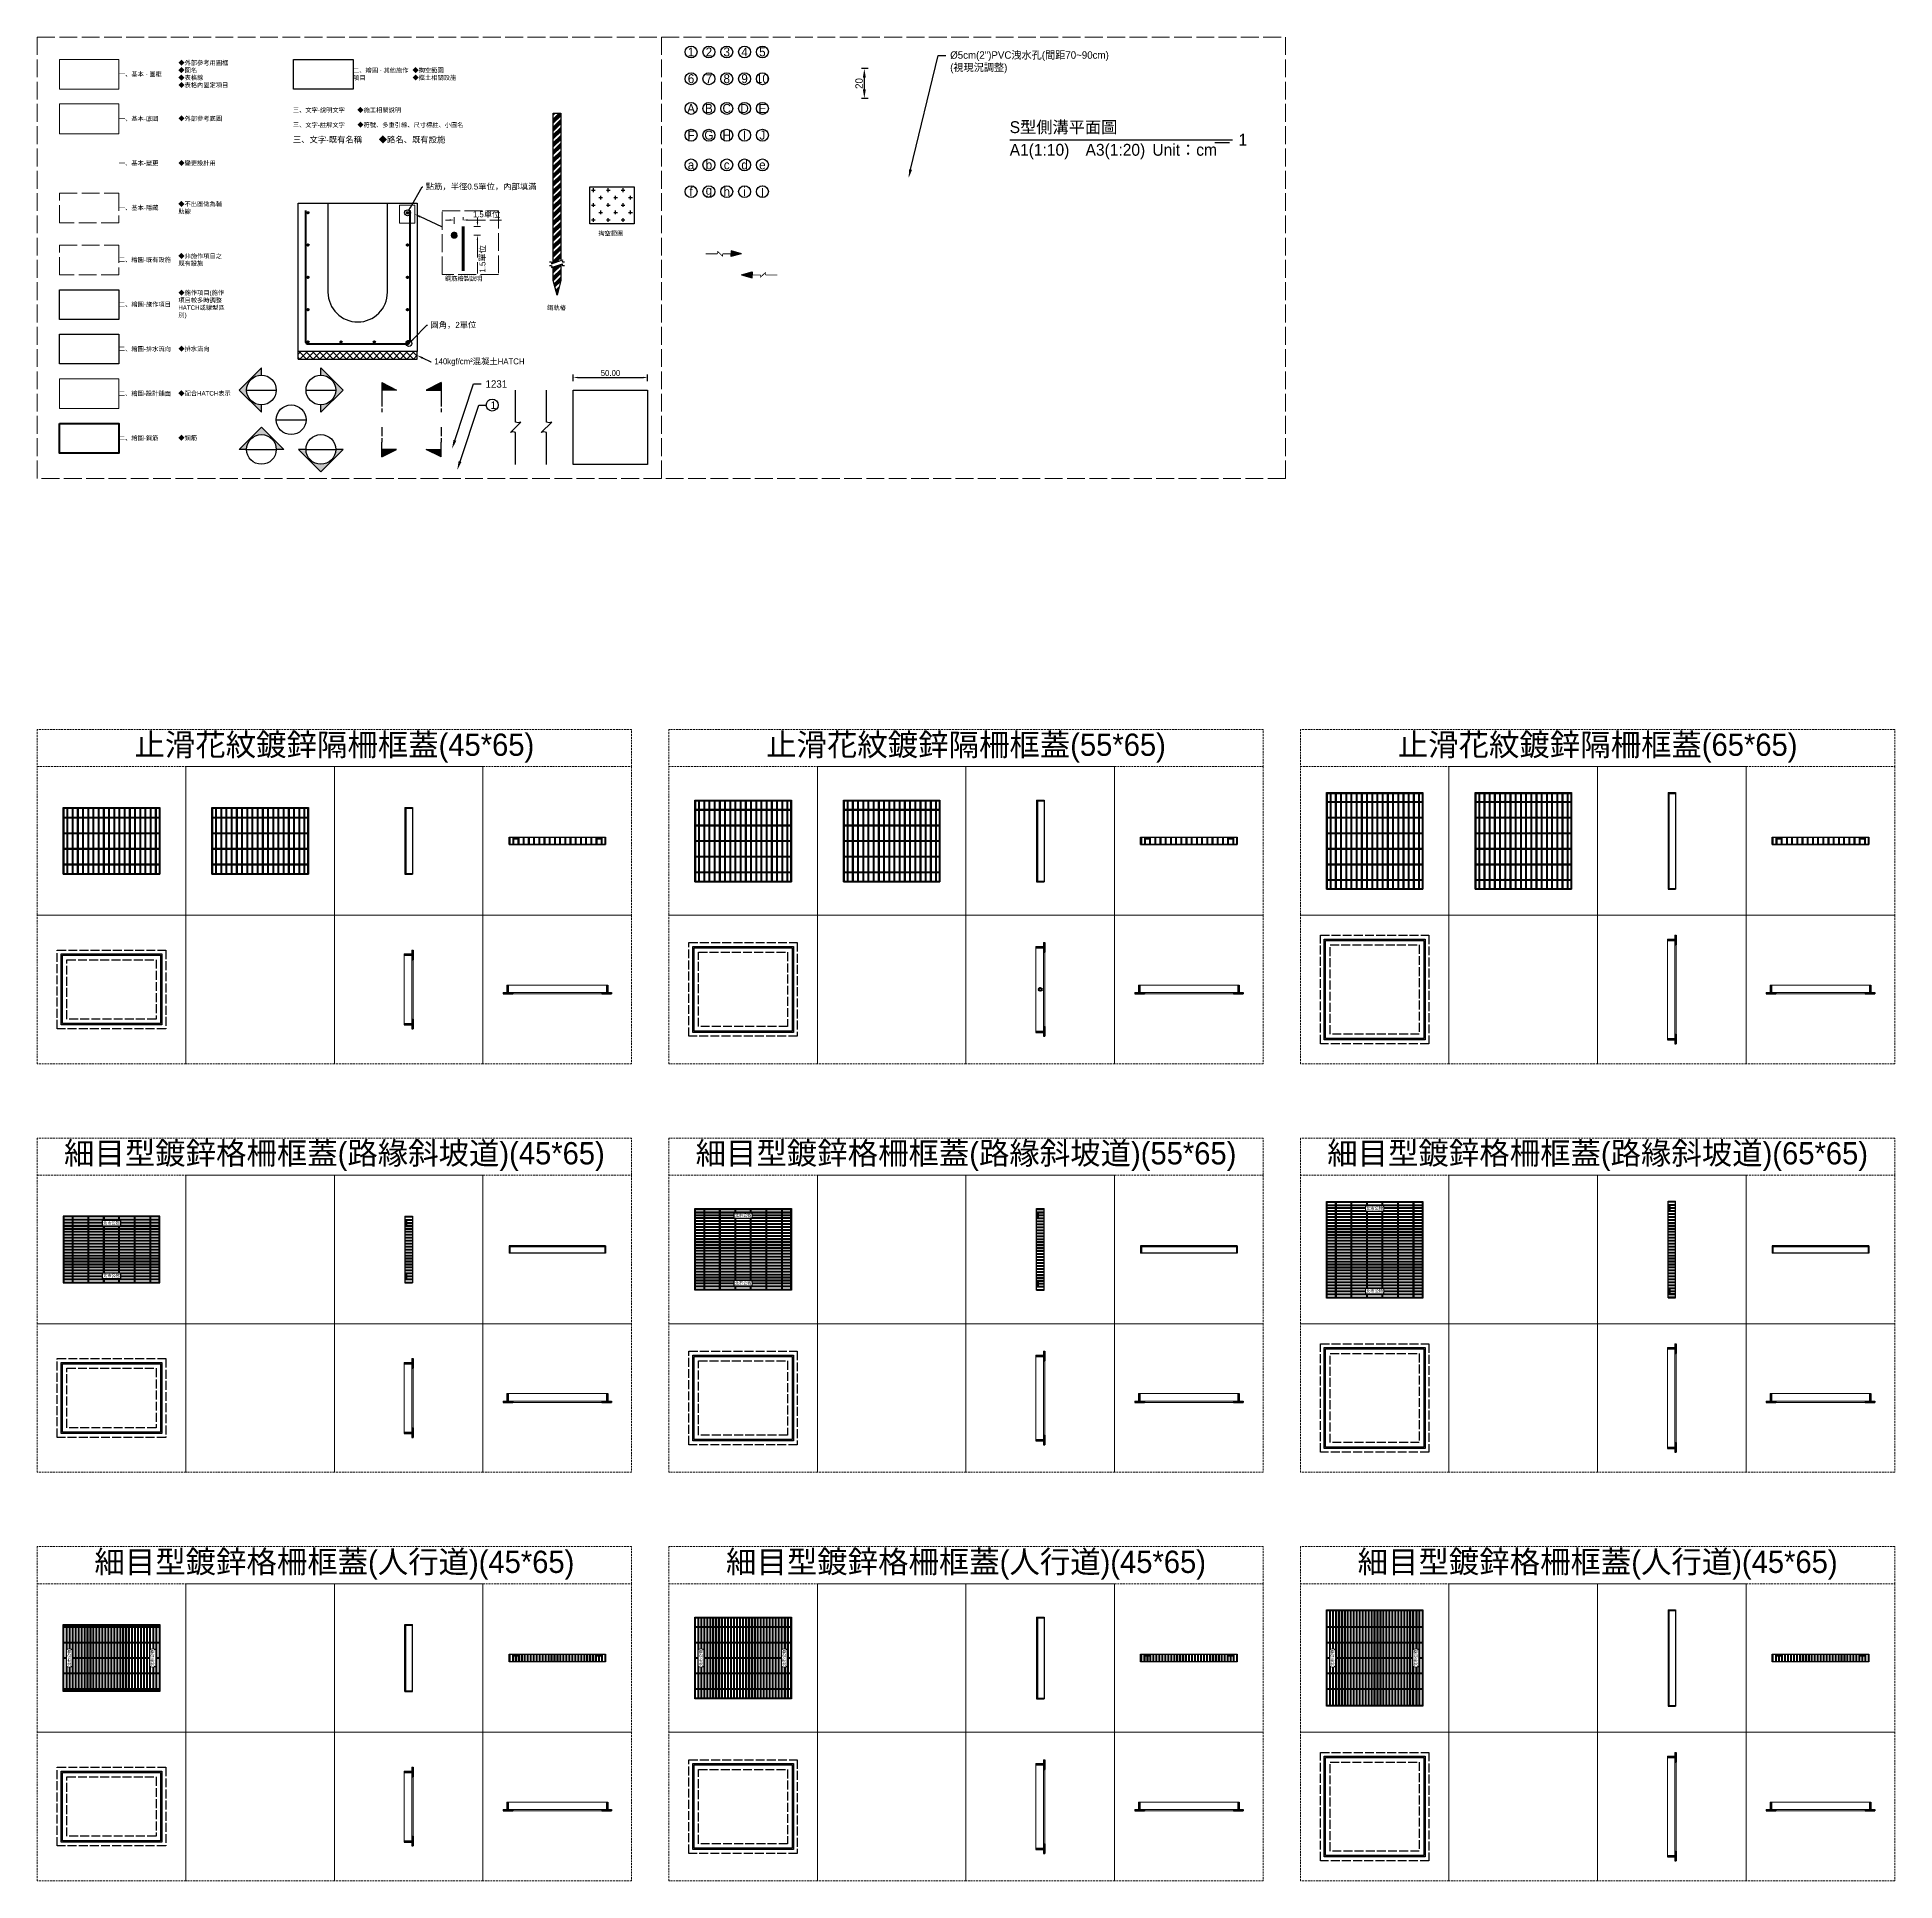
# Model space of a CAD drawing. Extents: x -2640 to 1802, y -2159 to 447.
# Drawn here: x 305 to 1555, y -794 to 447 of the extents above; entities that cross this region are included whole.
import ezdxf
from ezdxf import colors
from ezdxf.entities.mleader import LeaderData, LeaderLine
from ezdxf.math import Vec2, Vec3

# ---------------------------------------------------------------- set-up
doc = ezdxf.new("R2010")
doc.units = 0
doc.header["$MEASUREMENT"] = 0
doc.linetypes.add('ACAD_ISO02W100', pattern=[15, 12, -3])
doc.linetypes.add('HIDDEN', pattern=[0.375, 0.25, -0.125])
for name, color, linetype, lineweight in [('一、1.基本-圖框', 7, 'Continuous', 20), ('一、2.基本-底圖', 9, 'Continuous', 20), ('一、3.基本-變更', 1, 'Continuous', 50), ('二、1.繪圖-既有設施', 8, 'Continuous', 20), ('二、2.繪圖-施作項目', 181, 'Continuous', 30), ('二、3.繪圖-排水流向', 170, 'Continuous', 30), ('二、4.繪圖-設計鋪面', 40, 'Continuous', 20), ('二、5.繪圖-鋼筋', 60, 'Continuous', 50), ('二、6.繪圖-其他施作項目', 35, 'Continuous', 30)]:
    doc.layers.add(name, color=color, linetype=linetype, lineweight=lineweight)
doc.layers.add('一、4.基本-隱藏', color=9, linetype='ACAD_ISO02W100', lineweight=20, plot=False)
for name, color, linetype in [('三、1.文字-說明文字', 2, 'Continuous'), ('三、3.文字-註解文字', 2, 'Continuous'), ('三、4.文字-既有名稱', 8, 'Continuous')]:
    doc.layers.add(name, color=color, linetype=linetype)
doc.styles.get("Standard").update_dxf_attribs({"font": 'kaiu.ttf', "height": 2})
doc.styles.add('既有名稱', font='kaiu.ttf', dxfattribs={"height": 4})
doc.styles.add('次圖名(詳圖)', font='MS PGothic.ttf', dxfattribs={"height": 6})
doc.styles.add('註解文字', font='MS PGothic.ttf', dxfattribs={"height": 4})
doc.styles.add('註解文字(詳圖)', font='MS PGothic.ttf', dxfattribs={"height": 5})
doc.styles.add('說明文字', font='MS PGothic.ttf', dxfattribs={"height": 3})
doc.dimstyles.new('註解文字', dxfattribs={"dimtxt": 4, "dimasz": 3, "dimexe": 2, "dimexo": 5, "dimgap": 1, "dimtad": 2, "dimzin": 0, "dimdsep": 46, "dimtxsty": '註解文字', "dimcen": 0.1, "dimclrd": 144, "dimclre": 144, "dimclrt": 256, "dimadec": 0, "dimazin": 0, "dimtfac": 1, "dimtofl": 0, "dimtmove": 0, "dimatfit": 3, "dimfxlon": 1, "dimtolj": 1, "dimtzin": 0, "dimlwd": -1, "dimlwe": -1, "dimarcsym": 1})
doc.dimstyles.new('註解文字(詳圖)', dxfattribs={"dimtxt": 5, "dimasz": 6, "dimexe": 2, "dimexo": 5, "dimgap": 1, "dimtad": 2, "dimzin": 0, "dimdsep": 46, "dimtxsty": '註解文字(詳圖)', "dimcen": 0.1, "dimclrd": 144, "dimclre": 144, "dimclrt": 256, "dimadec": 0, "dimazin": 0, "dimtfac": 1, "dimtofl": 0, "dimtmove": 0, "dimatfit": 3, "dimfxlon": 1, "dimtolj": 1, "dimtzin": 0, "dimlwd": -1, "dimlwe": -1, "dimarcsym": 1})
pattern_1 = [(45, (-850.6374, 109.643), (-2.65165, 2.65165), []), (45, (-849.7536, 109.643), (-2.65165, 2.65165), []), (45, (-848.8697, 109.643), (-2.65165, 2.65165), []), (45, (-847.9858, 109.643), (-2.65165, 2.65165), [])]
pattern_2 = [(45, (-540.6374, 114.643), (-2.65165, 2.65165), []), (45, (-539.7536, 114.643), (-2.65165, 2.65165), []), (45, (-538.8697, 114.643), (-2.65165, 2.65165), []), (45, (-537.9858, 114.643), (-2.65165, 2.65165), [])]
pattern_3 = [(45, (-230.6374, 119.643), (-2.65165, 2.65165), []), (45, (-229.7536, 119.643), (-2.65165, 2.65165), []), (45, (-228.8697, 119.643), (-2.65165, 2.65165), []), (45, (-227.9858, 119.643), (-2.65165, 2.65165), [])]

msp = doc.modelspace()

# ---------------------------------------------------------------- texts
at = {"layer": '一、1.基本-圖框', "char_height": 3, "attachment_point": 4, "style": '說明文字'}
for s, width, gutter_width, insert in [('{\\fMS PGothic|b0|i0|c128|p34;◆外部參考用圖框\\P◆圖名\\P◆表格}線\\P{\\fMS PGothic|b0|i0|c128|p34;◆}表格{\\fPMingLiU|b0|i0|c136|p18;內}固定項目', 35.80343, 15, (399.723, 422)), ('{\\fMS PGothic|b0|i0|c128|p34;一、基本 - 圖框}', 37.92475, 1, (359.723, 422))]:
    msp.add_mtext_dynamic_manual_height_columns(s, width=width, gutter_width=gutter_width, heights=[0], dxfattribs=dict(at, insert=insert))
at = {"layer": '一、2.基本-底圖', "char_height": 3, "attachment_point": 4, "style": '說明文字'}
for s, width, insert in [('{\\fMS PGothic|b0|i0|c128|p34;一、基本-底圖}', 35.05604, (359.723, 392)), ('{\\fMS PGothic|b0|i0|c128|p34;◆外部參考底圖}', 31.67132, (399.723, 392))]:
    msp.add_mtext_dynamic_manual_height_columns(s, width=width, gutter_width=15, heights=[0], dxfattribs=dict(at, insert=insert))
at = {"layer": '一、3.基本-變更', "char_height": 3, "attachment_point": 4, "style": '說明文字'}
for s, width, insert in [('{\\fMS PGothic|b0|i0|c128|p34;一、基本-變更}', 35.53957, (359.723, 362)), ('{\\fMS PGothic|b0|i0|c128|p34;◆變更設計用}', 26.23159, (399.723, 362))]:
    msp.add_mtext_dynamic_manual_height_columns(s, width=width, gutter_width=15, heights=[0], dxfattribs=dict(at, insert=insert))
at = {"layer": '一、4.基本-隱藏', "char_height": 3}
for s, width, gutter_width, insert, attachment_point, style in [('{\\fMS PGothic|b0|i0|c128|p34;一、基本-隱藏}', 42.51711, 15, (359.723, 332), 4, '說明文字'), ('{\\fMS PGothic|b0|i0|c128|p34;◆不出圖做為輔助線}', 32.64664, 15, (399.723, 332), 4, '說明文字'), ('掏空範圍', 18.9594, 20, (682.324, 316.437), 1, '註解文字'), ('{\\fMS PGothic|b0|i0|c128|p34;鋼筋}繪製{\\fPMingLiU|b0|i0|c136|p18;說}明', 27.01482, 15, (579.115, 286.011), 1, '註解文字'), ('鋼軌樁', 14.717, 20, (647.894, 266.393), 1, '註解文字')]:
    msp.add_mtext_dynamic_manual_height_columns(s, width=width, gutter_width=gutter_width, heights=[0], dxfattribs=dict(at, insert=insert, attachment_point=attachment_point, style=style))
at = {"layer": '三、1.文字-說明文字', "insert": (476.805, 397.708), "char_height": 3, "attachment_point": 4, "style": '說明文字'}
msp.add_mtext_dynamic_manual_height_columns('{\\fMS PGothic|b0|i0|c128|p34;三、文字-\\fPMingLiU|b0|i0|c136|p18;說\\fMS PGothic|b0|i0|c128|p34;明文字\u3000\u3000◆}施工相關{\\fPMingLiU|b0|i0|c136|p18;說}明', width=109.18856, gutter_width=15, heights=[0], dxfattribs=at)
at = {"layer": '三、3.文字-註解文字'}
for s, width, gutter_width, insert, char_height, attachment_point, style in [('1', 8.38231, 30, (744.723, 437), 6, 5, '註解文字(詳圖)'), ('2', 8.38231, 30, (756.723, 437), 6, 5, '註解文字(詳圖)'), ('3', 8.38231, 30, (768.723, 437), 6, 5, '註解文字(詳圖)'), ('4', 8.38231, 30, (780.723, 437), 6, 5, '註解文字(詳圖)'), ('5', 8.38231, 30, (792.723, 437), 6, 5, '註解文字(詳圖)'), ('6', 8.38231, 30, (744.723, 419), 6, 5, '註解文字(詳圖)'), ('7', 8.38231, 30, (756.723, 419), 6, 5, '註解文字(詳圖)'), ('8', 8.38231, 30, (768.723, 419), 6, 5, '註解文字(詳圖)'), ('9', 8.38231, 30, (780.723, 419), 6, 5, '註解文字(詳圖)'), ('10', 8.38231, 30, (792.723, 419), 6, 5, '註解文字(詳圖)'), ('A', 8.38231, 30, (744.723, 399), 6, 5, '註解文字(詳圖)'), ('B', 8.38231, 30, (756.723, 399), 6, 5, '註解文字(詳圖)'), ('C', 8.38231, 30, (768.723, 399), 6, 5, '註解文字(詳圖)'), ('D', 8.38231, 30, (780.723, 399), 6, 5, '註解文字(詳圖)'), ('E', 8.38231, 30, (792.723, 399), 6, 5, '註解文字(詳圖)'), ('{\\fMS PGothic|b0|i0|c128|p34;三、文字-註解文字\u3000\u3000◆符號、多重引線、尺寸標註、小圖名}', 110.73428, 15, (476.805, 387.708), 3, 4, '說明文字'), ('S型側溝平面圖', 80.61929, 15, (959.122, 385.969), 8, 4, '次圖名(詳圖)'), ('F', 8.38231, 30, (744.723, 381), 6, 5, '註解文字(詳圖)'), ('G', 8.38231, 30, (756.723, 381), 6, 5, '註解文字(詳圖)'), ('H', 8.38231, 30, (768.723, 381), 6, 5, '註解文字(詳圖)'), ('I', 8.38231, 30, (780.723, 381), 6, 5, '註解文字(詳圖)'), ('J', 8.38231, 30, (792.723, 381), 6, 5, '註解文字(詳圖)'), ('A1(1:10)\u3000A3(1:20){\\fMS PGothic|b0|i0|c128|p34;^IUnit：cm}', 136.03259, 15, (959.122, 369.969), 8, 4, '次圖名(詳圖)'), ('1', 3, 15, (1113.122, 377.969), 8, 4, '次圖名(詳圖)'), ('a', 8.38231, 30, (744.723, 361), 6, 5, '註解文字(詳圖)'), ('b', 8.38231, 30, (756.723, 361), 6, 5, '註解文字(詳圖)'), ('c', 8.38231, 30, (768.723, 361), 6, 5, '註解文字(詳圖)'), ('d', 8.38231, 30, (780.723, 361), 6, 5, '註解文字(詳圖)'), ('e', 8.38231, 30, (792.723, 361), 6, 5, '註解文字(詳圖)'), ('f', 8.38231, 30, (744.723, 343), 6, 5, '註解文字(詳圖)'), ('g', 8.38231, 30, (756.723, 343), 6, 5, '註解文字(詳圖)'), ('h', 8.38231, 30, (768.723, 343), 6, 5, '註解文字(詳圖)'), ('i', 8.38231, 30, (780.723, 343), 6, 5, '註解文字(詳圖)'), ('j', 8.38231, 30, (792.723, 343), 6, 5, '註解文字(詳圖)')]:
    msp.add_mtext_dynamic_manual_height_columns(s, width=width, gutter_width=gutter_width, heights=[0], dxfattribs=dict(at, insert=insert, char_height=char_height, attachment_point=attachment_point, style=style))
at = {"layer": '三、4.文字-既有名稱', "insert": (476.805, 377.708), "char_height": 4, "attachment_point": 4, "style": '註解文字'}
msp.add_mtext_dynamic_manual_height_columns('三、文字-既有名稱\u3000\u3000◆路名、既有設施', width=104.31543, gutter_width=20, heights=[0], dxfattribs=at)
at = {"layer": '二、1.繪圖-既有設施'}
for s, width, insert, char_height, attachment_point, style in [('{\\fMS PGothic|b0|i0|c128|p34;◆非施作項目之既有設施}', 32.59781, (399.723, 297), 3, 4, '說明文字'), ('{\\fMS PGothic|b0|i0|c128|p34;二、繪圖-既有設施}', 38.83369, (359.723, 297), 3, 4, '說明文字'), ('{\\fMS PGothic|b0|i0|c128|p34;止滑花紋鍍鋅隔柵框蓋(45*65)}', 576.96331, (504.723, -31.511), 15, 5, '註解文字'), ('{\\fMS PGothic|b0|i0|c128|p34;止滑花紋鍍鋅隔柵框蓋(}5{\\fMS PGothic|b0|i0|c128|p34;5*65)}', 576.96331, (929.723, -31.511), 15, 5, '註解文字'), ('{\\fMS PGothic|b0|i0|c128|p34;止滑花紋鍍鋅隔柵框蓋(}6{\\fMS PGothic|b0|i0|c128|p34;5*65)}', 576.96331, (1354.723, -31.511), 15, 5, '註解文字'), ('細目型鍍鋅格柵框蓋(路緣斜坡道)(45*65)', 391.77003, (504.723, -306.511), 15, 5, '註解文字'), ('{\\fMS PGothic|b0|i0|c128|p34;細目型鍍鋅格柵框蓋(路緣斜坡道)(}5{\\fMS PGothic|b0|i0|c128|p34;5*65)}', 391.77003, (929.723, -306.511), 15, 5, '註解文字'), ('{\\fMS PGothic|b0|i0|c128|p34;細目型鍍鋅格柵框蓋(路緣斜坡道)(}6{\\fMS PGothic|b0|i0|c128|p34;5*65)}', 391.77003, (1354.723, -306.511), 15, 5, '註解文字'), ('{\\fMS PGothic|b0|i0|c128|p34;細目型鍍鋅格柵}框蓋(人行道)(45*65)', 346.0773, (504.723, -581.511), 15, 5, '註解文字'), ('{\\fMS PGothic|b0|i0|c128|p34;細目型鍍鋅格柵}框蓋(人行道)(45*65)', 346.0773, (929.723, -581.511), 15, 5, '註解文字'), ('{\\fMS PGothic|b0|i0|c128|p34;細目型鍍鋅格柵}框蓋(人行道)(45*65)', 346.0773, (1354.723, -581.511), 15, 5, '註解文字')]:
    msp.add_mtext_dynamic_manual_height_columns(s, width=width, gutter_width=15, heights=[0], dxfattribs=dict(at, insert=insert, char_height=char_height, attachment_point=attachment_point, style=style))
at = {"layer": '二、2.繪圖-施作項目', "char_height": 3, "attachment_point": 4, "style": '說明文字'}
for s, width, insert in [('{\\fMS PGothic|b0|i0|c128|p34;◆施作項目(施作項目較多時調整HATCH或線型區別)}', 32.66801, (399.723, 267)), ('{\\fMS PGothic|b0|i0|c128|p34;二、繪圖-施作項目}', 45.60771, (359.723, 267))]:
    msp.add_mtext_dynamic_manual_height_columns(s, width=width, gutter_width=15, heights=[0], dxfattribs=dict(at, insert=insert))
at = {"layer": '二、3.繪圖-排水流向', "char_height": 3, "attachment_point": 4, "style": '說明文字'}
for s, width, insert in [('二、繪圖-排水流向', 66.83656, (359.723, 237)), ('{\\fMS PGothic|b0|i0|c128|p34;◆排水流向}', 69.24082, (399.723, 237))]:
    msp.add_mtext_dynamic_manual_height_columns(s, width=width, gutter_width=15, heights=[0], dxfattribs=dict(at, insert=insert))
at = {"layer": '二、4.繪圖-設計鋪面', "char_height": 3, "attachment_point": 4, "style": '說明文字'}
for s, width, insert in [('{\\fMS PGothic|b0|i0|c128|p34;二、繪圖-}設計{\\fMS PGothic|b0|i0|c128|p34;鋪面}', 35.9805, (359.723, 207)), ('{\\fMS PGothic|b0|i0|c128|p34;◆配合HATCH表示}', 53.90893, (399.723, 207))]:
    msp.add_mtext_dynamic_manual_height_columns(s, width=width, gutter_width=15, heights=[0], dxfattribs=dict(at, insert=insert))
at = {"layer": '二、5.繪圖-鋼筋', "char_height": 3, "attachment_point": 4, "style": '說明文字'}
for s, width, insert in [('{\\fMS PGothic|b0|i0|c128|p34;二、繪圖-}鋼筋', 45.60771, (359.723, 177)), ('{\\fMS PGothic|b0|i0|c128|p34;◆}鋼筋', 32.66801, (399.723, 177))]:
    msp.add_mtext_dynamic_manual_height_columns(s, width=width, gutter_width=15, heights=[0], dxfattribs=dict(at, insert=insert))
at = {"layer": '二、6.繪圖-其他施作項目', "char_height": 3, "attachment_point": 4, "style": '說明文字'}
for s, width, gutter_width, insert in [('二{\\fMS PGothic|b0|i0|c128|p34;、}繪圖{\\fMS PGothic|b0|i0|c128|p34; - }其他施作項目', 37.92475, 1, (517.274, 422)), ('{\\fMS PGothic|b0|i0|c128|p34;◆}掏空範圍\\P{\\fMS PGothic|b0|i0|c128|p34;◆}擋土相關設施', 35.80343, 15, (557.274, 422))]:
    msp.add_mtext_dynamic_manual_height_columns(s, width=width, gutter_width=gutter_width, heights=[0], dxfattribs=dict(at, insert=insert))

# ---------------------------------------------------------------- blocks, each defined once
blk = doc.blocks.new('*D1')
at = {"layer": 'Defpoints', "color": 0, "transparency": 16777216}
for p in [(715.5, 217.9), (665.5, 209.4), (715.5, 209.4)]:
    blk.add_point(p, dxfattribs=at)
at = {"layer": '三、3.文字-註解文字', "color": 144, "transparency": 16777216}
for p, q in [((665.5, 215.4), (665.5, 219.9)), ((668.5, 217.9), (712.5, 217.9)), ((715.5, 215.4), (715.5, 219.9))]:
    blk.add_line(p, q, dxfattribs=at)
for points in [[(668.5, 218.4), (668.5, 217.4), (665.5, 217.9)], [(712.5, 218.4), (712.5, 217.4), (715.5, 217.9)]]:
    blk.add_solid(points, dxfattribs=at)
at = {"layer": '三、3.文字-註解文字', "transparency": 16777216, "insert": (690.5, 220.9), "char_height": 4, "attachment_point": 5, "style": '註解文字'}
blk.add_mtext('\\A1;50.00', dxfattribs=at)
blk = doc.blocks.new('_DotBlank')
at = {"color": 0, "linetype": 'ByBlock', "lineweight": -2}
blk.add_line((-0.5, 0), (-1, 0), dxfattribs=at)
blk.add_circle((0, 0), 0.5, dxfattribs=at)
blk = doc.blocks.new('*D2')
at = {"layer": 'Defpoints', "color": 0, "transparency": 16777216}
for p in [(585.4, 313.6), (591.4, 323.9), (591.4, 319.6)]:
    blk.add_point(p, dxfattribs=at)
at = {"layer": '一、4.基本-隱藏', "color": 144, "transparency": 16777216}
for p, q in [((585.4, 321.4), (585.4, 325.9)), ((591.4, 323.9), (591.4, 325.9)), ((582.4, 323.9), (579.4, 323.9)), ((594.4, 323.9), (617.1, 323.9))]:
    blk.add_line(p, q, dxfattribs=at)
for points in [[(582.4, 324.4), (582.4, 323.4), (585.4, 323.9)], [(594.4, 324.4), (594.4, 323.4), (591.4, 323.9)]]:
    blk.add_solid(points, dxfattribs=at)
at = {"layer": '一、4.基本-隱藏', "transparency": 16777216, "insert": (607.2, 327.5), "char_height": 4, "attachment_point": 5, "style": '註解文字'}
blk.add_mtext('\\A1;1.5單位', dxfattribs=at)
blk = doc.blocks.new('*D3')
at = {"layer": 'Defpoints', "color": 0, "transparency": 16777216}
for p in [(585.4, 313.6), (591.4, 319.6), (601, 313.6)]:
    blk.add_point(p, dxfattribs=at)
at = {"layer": '一、4.基本-隱藏', "color": 144, "transparency": 16777216}
for p, q in [((601, 322.6), (601, 325.6)), ((598.5, 319.6), (603, 319.6)), ((598.5, 313.6), (603, 313.6)), ((601, 310.6), (601, 288))]:
    blk.add_line(p, q, dxfattribs=at)
for points in [[(600.5, 322.6), (601.5, 322.6), (601, 319.6)], [(600.5, 310.6), (601.5, 310.6), (601, 313.6)]]:
    blk.add_solid(points, dxfattribs=at)
at = {"layer": '一、4.基本-隱藏', "transparency": 16777216, "insert": (604.6, 297.8), "char_height": 4, "attachment_point": 5, "rotation": 90, "style": '註解文字'}
blk.add_mtext('\\A1;1.5單位', dxfattribs=at)
blk = doc.blocks.new('*D4')
at = {"layer": 'Defpoints', "color": 0, "transparency": 16777216}
for p in [(881.3, 425.8), (861.3, 405.8), (881.3, 405.8)]:
    blk.add_point(p, dxfattribs=at)
at = {"layer": '三、3.文字-註解文字', "color": 144, "transparency": 16777216}
for p, q in [((863.8, 425.8), (859.3, 425.8)), ((861.3, 419.8), (861.3, 411.8)), ((863.8, 405.8), (859.3, 405.8))]:
    blk.add_line(p, q, dxfattribs=at)
for points in [[(860.3, 419.8), (862.3, 419.8), (861.3, 425.8)], [(860.3, 411.8), (862.3, 411.8), (861.3, 405.8)]]:
    blk.add_solid(points, dxfattribs=at)
at = {"layer": '三、3.文字-註解文字', "transparency": 16777216, "insert": (857.8, 415.8), "char_height": 5, "attachment_point": 5, "rotation": 90, "style": '註解文字(詳圖)'}
blk.add_mtext('\\A1;20', dxfattribs=at)
blk = doc.blocks.new('車行方向')
at = {"layer": '二、6.繪圖-其他施作項目', "ltscale": 0.1}
h = blk.add_hatch(color=256, dxfattribs=at)
h.dxf.hatch_style = 1
h.paths.add_polyline_path([(122.7, 334.6), (115.6, 332.7), (122.7, 330.7), (122.7, 332.7)])
for points in [[(115.6, 332.7), (122.7, 334.6), (122.7, 332.7), (122.7, 332.7)], [(115.6, 332.7), (122.7, 330.7), (122.7, 332.7), (122.7, 332.7)]]:
    blk.add_lwpolyline(points, dxfattribs=at)
at = {"layer": '二、6.繪圖-其他施作項目', "ltscale": 0.1, "const_width": 0.5}
for points in [[(122.7, 332.7), (128.2, 332.7)], [(131.8, 332.7), (139.7, 332.7)]]:
    blk.add_lwpolyline(points, dxfattribs=at)
blk.add_lwpolyline([(128.2, 332.7, 0.282843), (128.2, 334.4), (131.8, 330.9, -0.282843), (131.8, 332.7)], format="xyb", dxfattribs=at)

# ---------------------------------------------------------------- dimensions: what is measured, and where the dimension line sits
at = {"layer": '一、4.基本-隱藏'}
dim = msp.add_linear_dim(base=(591.376, 323.938), p1=(585.376, 313.638), p2=(591.376, 319.638), text='1.5單位', dimstyle='註解文字', dxfattribs=at)
dim.commit()
dim.dimension.update_dxf_attribs({"geometry": '*D2', "text_midpoint": (607.217, 327.495)})
dim = msp.add_linear_dim(base=(600.995, 313.638), p1=(591.376, 319.638), p2=(585.376, 313.638), angle=90, text='1.5單位', dimstyle='註解文字', dxfattribs=at)
dim.commit()
dim.dimension.update_dxf_attribs({"geometry": '*D3', "text_midpoint": (604.551, 297.797)})
at = {"layer": '三、3.文字-註解文字'}
dim = msp.add_linear_dim(base=(861.287, 405.845), p1=(881.287, 425.845), p2=(881.287, 405.845), angle=90, text='20', dimstyle='註解文字(詳圖)', dxfattribs=at)
dim.commit()
dim.dimension.update_dxf_attribs({"geometry": '*D4', "text_midpoint": (857.787, 415.845)})
dim = msp.add_linear_dim(base=(715.474, 217.886), p1=(665.474, 209.367), p2=(715.474, 209.367), dimstyle='註解文字', dxfattribs=at)
dim.commit()
dim.dimension.update_dxf_attribs({"geometry": '*D1', "text_midpoint": (690.474, 220.886)})

# ---------------------------------------------------------------- hatches: boundary and pattern name
at = {"layer": '一、4.基本-隱藏'}
h = msp.add_hatch(color=256, dxfattribs=at)
h.dxf.hatch_style = 1
h.paths.add_polyline_path([(587.376, 313.638, 1), (583.376, 313.638, 1)])
at = {"layer": '三、3.文字-註解文字'}
h = msp.add_hatch(color=256, dxfattribs=at)
h.dxf.hatch_style = 1
h.paths.add_polyline_path([(455.63, 224.485), (440.63, 209.485), (455.63, 194.485), (455.63, 199.485, -0.41421356), (445.63, 209.485, -0.41421356), (455.63, 219.485)])
h = msp.add_hatch(color=256, dxfattribs=at)
h.dxf.hatch_style = 1
h.paths.add_polyline_path([(495.63, 224.485), (495.63, 219.485, -0.41421356), (505.63, 209.485, -0.41421356), (495.63, 199.485), (495.63, 194.485), (510.63, 209.485)])
h = msp.add_hatch(color=256, dxfattribs=at)
h.dxf.hatch_style = 1
h.paths.add_polyline_path([(546.573, 209.485), (536.573, 214.485), (536.573, 209.485)])
h = msp.add_hatch(color=256, dxfattribs=at)
h.dxf.hatch_style = 1
h.paths.add_polyline_path([(576.573, 209.485), (576.573, 214.485), (566.573, 209.485)])
h = msp.add_hatch(color=256, dxfattribs=at)
h.dxf.hatch_style = 1
h.paths.add_polyline_path([(465.63, 169.485), (470.63, 169.485), (455.63, 184.485), (440.63, 169.485), (445.63, 169.485, -1)])
h = msp.add_hatch(color=256, dxfattribs=at)
h.dxf.hatch_style = 1
h.paths.add_polyline_path([(485.63, 169.485), (480.63, 169.485), (495.63, 154.485), (510.63, 169.485), (505.63, 169.485, -1)])
h = msp.add_hatch(color=256, dxfattribs=at)
h.dxf.hatch_style = 1
h.paths.add_polyline_path([(546.573, 169.485), (536.573, 169.485), (536.573, 164.458)])
h = msp.add_hatch(color=256, dxfattribs=at)
h.dxf.hatch_style = 1
h.paths.add_polyline_path([(566.573, 169.485), (576.573, 164.485), (576.573, 169.485)])
at = {"layer": '二、2.繪圖-施作項目'}
h = msp.add_hatch(dxfattribs=at)
h.set_pattern_fill('ANSI37', color=256)
h.set_pattern_definition([(45, (1105.6616, 360.4888), (-2.245064, 2.245064), []), (135, (1105.6616, 360.4888), (-2.245064, -2.245064), [])])
h.paths.add_polyline_path([(480.427, 235.295), (480.427, 230.295), (560.427, 230.295), (560.427, 235.295)])
h = msp.add_hatch(dxfattribs=at)
h.set_pattern_fill('ANSI34', color=256, scale=5)
h.set_pattern_definition(pattern_2)
h.paths.add_polyline_path([(811.723, -72.761), (747.723, -72.761), (747.723, -73.261), (811.723, -73.261)])
h = msp.add_hatch(dxfattribs=at)
h.set_pattern_fill('ANSI34', color=256, scale=0.1, angle=270)
h.set_pattern_definition([(315, (-767.7456, -1531.552), (1.3470384, 1.3470384), []), (315, (-767.7456, -1532.001), (1.3470384, 1.3470384), []), (315, (-767.7456, -1532.45), (1.3470384, 1.3470384), []), (315, (-767.7456, -1532.899), (1.3470384, 1.3470384), [])])
h.paths.add_polyline_path([(849.723, -72.761), (847.723, -72.761), (847.723, -73.261), (849.723, -73.261)])
h.paths.add_polyline_path([(853.223, -72.761), (850.223, -72.761), (850.223, -73.261), (853.223, -73.261)])
h.paths.add_polyline_path([(856.723, -72.761), (853.723, -72.761), (853.723, -73.261), (856.723, -73.261)])
h.paths.add_polyline_path([(860.223, -72.761), (857.223, -72.761), (857.223, -73.261), (860.223, -73.261)])
h.paths.add_polyline_path([(863.723, -72.761), (860.723, -72.761), (860.723, -73.261), (863.723, -73.261)])
h.paths.add_polyline_path([(867.223, -72.761), (864.223, -72.761), (864.223, -73.261), (867.223, -73.261)])
h.paths.add_polyline_path([(870.723, -72.761), (867.723, -72.761), (867.723, -73.261), (870.723, -73.261)])
h.paths.add_polyline_path([(874.223, -72.761), (871.223, -72.761), (871.223, -73.261), (874.223, -73.261)])
h.paths.add_polyline_path([(877.723, -72.761), (874.723, -72.761), (874.723, -73.261), (877.723, -73.261)])
h.paths.add_polyline_path([(881.223, -72.761), (878.223, -72.761), (878.223, -73.261), (881.223, -73.261)])
h.paths.add_polyline_path([(884.723, -72.761), (881.723, -72.761), (881.723, -73.261), (884.723, -73.261)])
h.paths.add_polyline_path([(888.223, -72.761), (885.223, -72.761), (885.223, -73.261), (888.223, -73.261)])
h.paths.add_polyline_path([(891.723, -72.761), (888.723, -72.761), (888.723, -73.261), (891.723, -73.261)])
h.paths.add_polyline_path([(895.223, -72.761), (892.223, -72.761), (892.223, -73.261), (895.223, -73.261)])
h.paths.add_polyline_path([(898.723, -72.761), (895.723, -72.761), (895.723, -73.261), (898.723, -73.261)])
h.paths.add_polyline_path([(902.223, -72.761), (899.223, -72.761), (899.223, -73.261), (902.223, -73.261)])
h.paths.add_polyline_path([(905.723, -72.761), (902.723, -72.761), (902.723, -73.261), (905.723, -73.261)])
h.paths.add_polyline_path([(909.223, -72.761), (906.223, -72.761), (906.223, -73.261), (909.223, -73.261)])
h.paths.add_polyline_path([(911.723, -72.761), (909.723, -72.761), (909.723, -73.261), (911.723, -73.261)])
h = msp.add_hatch(color=256, dxfattribs=at)
h.dxf.hatch_style = 1
h.paths.add_polyline_path([(977.223, -72.761), (977.223, -73.261), (977.723, -73.261), (977.723, -72.761)])
h = msp.add_hatch(dxfattribs=at)
h.set_pattern_fill('ANSI34', color=256, scale=5)
h.set_pattern_definition(pattern_3)
h.paths.add_polyline_path([(1236.723, -67.511), (1172.723, -67.511), (1172.723, -68.011), (1236.723, -68.011)])
h = msp.add_hatch(dxfattribs=at)
h.set_pattern_fill('ANSI34', color=256, scale=0.1, angle=270)
h.set_pattern_definition([(315, (-742.7456, -1531.552), (1.3470384, 1.3470384), []), (315, (-742.7456, -1532.001), (1.3470384, 1.3470384), []), (315, (-742.7456, -1532.45), (1.3470384, 1.3470384), []), (315, (-742.7456, -1532.899), (1.3470384, 1.3470384), [])])
h.paths.add_polyline_path([(1274.723, -67.511), (1272.723, -67.511), (1272.723, -68.011), (1274.723, -68.011)])
h.paths.add_polyline_path([(1278.223, -67.511), (1275.223, -67.511), (1275.223, -68.011), (1278.223, -68.011)])
h.paths.add_polyline_path([(1281.723, -67.511), (1278.723, -67.511), (1278.723, -68.011), (1281.723, -68.011)])
h.paths.add_polyline_path([(1285.223, -67.511), (1282.223, -67.511), (1282.223, -68.011), (1285.223, -68.011)])
h.paths.add_polyline_path([(1288.723, -67.511), (1285.723, -67.511), (1285.723, -68.011), (1288.723, -68.011)])
h.paths.add_polyline_path([(1292.223, -67.511), (1289.223, -67.511), (1289.223, -68.011), (1292.223, -68.011)])
h.paths.add_polyline_path([(1295.723, -67.511), (1292.723, -67.511), (1292.723, -68.011), (1295.723, -68.011)])
h.paths.add_polyline_path([(1299.223, -67.511), (1296.223, -67.511), (1296.223, -68.011), (1299.223, -68.011)])
h.paths.add_polyline_path([(1302.723, -67.511), (1299.723, -67.511), (1299.723, -68.011), (1302.723, -68.011)])
h.paths.add_polyline_path([(1306.223, -67.511), (1303.223, -67.511), (1303.223, -68.011), (1306.223, -68.011)])
h.paths.add_polyline_path([(1309.723, -67.511), (1306.723, -67.511), (1306.723, -68.011), (1309.723, -68.011)])
h.paths.add_polyline_path([(1313.223, -67.511), (1310.223, -67.511), (1310.223, -68.011), (1313.223, -68.011)])
h.paths.add_polyline_path([(1316.723, -67.511), (1313.723, -67.511), (1313.723, -68.011), (1316.723, -68.011)])
h.paths.add_polyline_path([(1320.223, -67.511), (1317.223, -67.511), (1317.223, -68.011), (1320.223, -68.011)])
h.paths.add_polyline_path([(1323.723, -67.511), (1320.723, -67.511), (1320.723, -68.011), (1323.723, -68.011)])
h.paths.add_polyline_path([(1327.223, -67.511), (1324.223, -67.511), (1324.223, -68.011), (1327.223, -68.011)])
h.paths.add_polyline_path([(1330.723, -67.511), (1327.723, -67.511), (1327.723, -68.011), (1330.723, -68.011)])
h.paths.add_polyline_path([(1334.223, -67.511), (1331.223, -67.511), (1331.223, -68.011), (1334.223, -68.011)])
h.paths.add_polyline_path([(1336.723, -67.511), (1334.723, -67.511), (1334.723, -68.011), (1336.723, -68.011)])
h = msp.add_hatch(color=256, dxfattribs=at)
h.dxf.hatch_style = 1
h.paths.add_polyline_path([(1402.723, -67.511), (1402.223, -67.511), (1402.223, -68.011), (1402.723, -68.011)])
h = msp.add_hatch(dxfattribs=at)
h.set_pattern_fill('ANSI34', color=256, scale=5)
h.set_pattern_definition(pattern_1)
h.paths.add_polyline_path([(386.723, -78.011), (322.723, -78.011), (322.723, -78.511), (386.723, -78.511)])
h = msp.add_hatch(dxfattribs=at)
h.set_pattern_fill('ANSI34', color=256, scale=0.1, angle=270)
h.set_pattern_definition([(315, (-792.7456, -1531.552), (1.3470384, 1.3470384), []), (315, (-792.7456, -1532.001), (1.3470384, 1.3470384), []), (315, (-792.7456, -1532.45), (1.3470384, 1.3470384), []), (315, (-792.7456, -1532.899), (1.3470384, 1.3470384), [])])
h.paths.add_polyline_path([(424.723, -78.011), (422.723, -78.011), (422.723, -78.511), (424.723, -78.511)])
h.paths.add_polyline_path([(428.223, -78.011), (425.223, -78.011), (425.223, -78.511), (428.223, -78.511)])
h.paths.add_polyline_path([(431.723, -78.011), (428.723, -78.011), (428.723, -78.511), (431.723, -78.511)])
h.paths.add_polyline_path([(435.223, -78.011), (432.223, -78.011), (432.223, -78.511), (435.223, -78.511)])
h.paths.add_polyline_path([(438.723, -78.011), (435.723, -78.011), (435.723, -78.511), (438.723, -78.511)])
h.paths.add_polyline_path([(442.223, -78.011), (439.223, -78.011), (439.223, -78.511), (442.223, -78.511)])
h.paths.add_polyline_path([(445.723, -78.011), (442.723, -78.011), (442.723, -78.511), (445.723, -78.511)])
h.paths.add_polyline_path([(449.223, -78.011), (446.223, -78.011), (446.223, -78.511), (449.223, -78.511)])
h.paths.add_polyline_path([(452.723, -78.011), (449.723, -78.011), (449.723, -78.511), (452.723, -78.511)])
h.paths.add_polyline_path([(456.223, -78.011), (453.223, -78.011), (453.223, -78.511), (456.223, -78.511)])
h.paths.add_polyline_path([(459.723, -78.011), (456.723, -78.011), (456.723, -78.511), (459.723, -78.511)])
h.paths.add_polyline_path([(463.223, -78.011), (460.223, -78.011), (460.223, -78.511), (463.223, -78.511)])
h.paths.add_polyline_path([(466.723, -78.011), (463.723, -78.011), (463.723, -78.511), (466.723, -78.511)])
h.paths.add_polyline_path([(470.223, -78.011), (467.223, -78.011), (467.223, -78.511), (470.223, -78.511)])
h.paths.add_polyline_path([(473.723, -78.011), (470.723, -78.011), (470.723, -78.511), (473.723, -78.511)])
h.paths.add_polyline_path([(477.223, -78.011), (474.223, -78.011), (474.223, -78.511), (477.223, -78.511)])
h.paths.add_polyline_path([(480.723, -78.011), (477.723, -78.011), (477.723, -78.511), (480.723, -78.511)])
h.paths.add_polyline_path([(484.223, -78.011), (481.223, -78.011), (481.223, -78.511), (484.223, -78.511)])
h.paths.add_polyline_path([(486.723, -78.011), (484.723, -78.011), (484.723, -78.511), (486.723, -78.511)])
h = msp.add_hatch(color=256, dxfattribs=at)
h.dxf.hatch_style = 1
h.paths.add_polyline_path([(552.723, -78.511), (552.723, -78.011), (552.223, -78.011), (552.223, -78.511)])
h = msp.add_hatch(dxfattribs=at)
h.set_pattern_fill('ANSI34', color=256, scale=5)
h.set_pattern_definition(pattern_2)
h.paths.add_polyline_path([(811.723, -83.261), (747.723, -83.261), (747.723, -83.761), (811.723, -83.761)])
h = msp.add_hatch(dxfattribs=at)
h.set_pattern_fill('ANSI34', color=256, scale=0.1, angle=270)
h.set_pattern_definition([(315, (-767.7456, -1542.052), (1.3470384, 1.3470384), []), (315, (-767.7456, -1542.501), (1.3470384, 1.3470384), []), (315, (-767.7456, -1542.95), (1.3470384, 1.3470384), []), (315, (-767.7456, -1543.399), (1.3470384, 1.3470384), [])])
h.paths.add_polyline_path([(849.723, -83.261), (847.723, -83.261), (847.723, -83.761), (849.723, -83.761)])
h.paths.add_polyline_path([(853.223, -83.261), (850.223, -83.261), (850.223, -83.761), (853.223, -83.761)])
h.paths.add_polyline_path([(856.723, -83.261), (853.723, -83.261), (853.723, -83.761), (856.723, -83.761)])
h.paths.add_polyline_path([(860.223, -83.261), (857.223, -83.261), (857.223, -83.761), (860.223, -83.761)])
h.paths.add_polyline_path([(863.723, -83.261), (860.723, -83.261), (860.723, -83.761), (863.723, -83.761)])
h.paths.add_polyline_path([(867.223, -83.261), (864.223, -83.261), (864.223, -83.761), (867.223, -83.761)])
h.paths.add_polyline_path([(870.723, -83.261), (867.723, -83.261), (867.723, -83.761), (870.723, -83.761)])
h.paths.add_polyline_path([(874.223, -83.261), (871.223, -83.261), (871.223, -83.761), (874.223, -83.761)])
h.paths.add_polyline_path([(877.723, -83.261), (874.723, -83.261), (874.723, -83.761), (877.723, -83.761)])
h.paths.add_polyline_path([(881.223, -83.261), (878.223, -83.261), (878.223, -83.761), (881.223, -83.761)])
h.paths.add_polyline_path([(884.723, -83.261), (881.723, -83.261), (881.723, -83.761), (884.723, -83.761)])
h.paths.add_polyline_path([(888.223, -83.261), (885.223, -83.261), (885.223, -83.761), (888.223, -83.761)])
h.paths.add_polyline_path([(891.723, -83.261), (888.723, -83.261), (888.723, -83.761), (891.723, -83.761)])
h.paths.add_polyline_path([(895.223, -83.261), (892.223, -83.261), (892.223, -83.761), (895.223, -83.761)])
h.paths.add_polyline_path([(898.723, -83.261), (895.723, -83.261), (895.723, -83.761), (898.723, -83.761)])
h.paths.add_polyline_path([(902.223, -83.261), (899.223, -83.261), (899.223, -83.761), (902.223, -83.761)])
h.paths.add_polyline_path([(905.723, -83.261), (902.723, -83.261), (902.723, -83.761), (905.723, -83.761)])
h.paths.add_polyline_path([(909.223, -83.261), (906.223, -83.261), (906.223, -83.761), (909.223, -83.761)])
h.paths.add_polyline_path([(911.723, -83.261), (909.723, -83.261), (909.723, -83.761), (911.723, -83.761)])
h = msp.add_hatch(color=256, dxfattribs=at)
h.dxf.hatch_style = 1
h.paths.add_polyline_path([(977.723, -83.261), (977.223, -83.261), (977.223, -83.761), (977.723, -83.761)])
h = msp.add_hatch(dxfattribs=at)
h.set_pattern_fill('ANSI34', color=256, scale=5)
h.set_pattern_definition(pattern_3)
h.paths.add_polyline_path([(1236.723, -78.011), (1172.723, -78.011), (1172.723, -78.511), (1236.723, -78.511)])
h = msp.add_hatch(dxfattribs=at)
h.set_pattern_fill('ANSI34', color=256, scale=0.1, angle=270)
h.set_pattern_definition([(315, (-742.7456, -1542.052), (1.3470384, 1.3470384), []), (315, (-742.7456, -1542.501), (1.3470384, 1.3470384), []), (315, (-742.7456, -1542.95), (1.3470384, 1.3470384), []), (315, (-742.7456, -1543.399), (1.3470384, 1.3470384), [])])
h.paths.add_polyline_path([(1274.723, -78.011), (1272.723, -78.011), (1272.723, -78.511), (1274.723, -78.511)])
h.paths.add_polyline_path([(1278.223, -78.011), (1275.223, -78.011), (1275.223, -78.511), (1278.223, -78.511)])
h.paths.add_polyline_path([(1281.723, -78.011), (1278.723, -78.011), (1278.723, -78.511), (1281.723, -78.511)])
h.paths.add_polyline_path([(1285.223, -78.011), (1282.223, -78.011), (1282.223, -78.511), (1285.223, -78.511)])
h.paths.add_polyline_path([(1288.723, -78.011), (1285.723, -78.011), (1285.723, -78.511), (1288.723, -78.511)])
h.paths.add_polyline_path([(1292.223, -78.011), (1289.223, -78.011), (1289.223, -78.511), (1292.223, -78.511)])
h.paths.add_polyline_path([(1295.723, -78.011), (1292.723, -78.011), (1292.723, -78.511), (1295.723, -78.511)])
h.paths.add_polyline_path([(1299.223, -78.011), (1296.223, -78.011), (1296.223, -78.511), (1299.223, -78.511)])
h.paths.add_polyline_path([(1302.723, -78.011), (1299.723, -78.011), (1299.723, -78.511), (1302.723, -78.511)])
h.paths.add_polyline_path([(1306.223, -78.011), (1303.223, -78.011), (1303.223, -78.511), (1306.223, -78.511)])
h.paths.add_polyline_path([(1309.723, -78.011), (1306.723, -78.011), (1306.723, -78.511), (1309.723, -78.511)])
h.paths.add_polyline_path([(1313.223, -78.011), (1310.223, -78.011), (1310.223, -78.511), (1313.223, -78.511)])
h.paths.add_polyline_path([(1316.723, -78.011), (1313.723, -78.011), (1313.723, -78.511), (1316.723, -78.511)])
h.paths.add_polyline_path([(1320.223, -78.011), (1317.223, -78.011), (1317.223, -78.511), (1320.223, -78.511)])
h.paths.add_polyline_path([(1323.723, -78.011), (1320.723, -78.011), (1320.723, -78.511), (1323.723, -78.511)])
h.paths.add_polyline_path([(1327.223, -78.011), (1324.223, -78.011), (1324.223, -78.511), (1327.223, -78.511)])
h.paths.add_polyline_path([(1330.723, -78.011), (1327.723, -78.011), (1327.723, -78.511), (1330.723, -78.511)])
h.paths.add_polyline_path([(1334.223, -78.011), (1331.223, -78.011), (1331.223, -78.511), (1334.223, -78.511)])
h.paths.add_polyline_path([(1336.723, -78.011), (1334.723, -78.011), (1334.723, -78.511), (1336.723, -78.511)])
h = msp.add_hatch(color=256, dxfattribs=at)
h.dxf.hatch_style = 1
h.paths.add_polyline_path([(1402.223, -78.011), (1402.223, -78.511), (1402.723, -78.511), (1402.723, -78.011)])
h = msp.add_hatch(dxfattribs=at)
h.set_pattern_fill('ANSI34', color=256, scale=5)
h.set_pattern_definition(pattern_1)
h.paths.add_polyline_path([(386.723, -88.511), (322.723, -88.511), (322.723, -89.011), (386.723, -89.011)])
h = msp.add_hatch(dxfattribs=at)
h.set_pattern_fill('ANSI34', color=256, scale=5)
h.set_pattern_definition(pattern_1)
h.paths.add_polyline_path([(386.723, -99.011), (322.723, -99.011), (322.723, -99.511), (386.723, -99.511)])
h = msp.add_hatch(dxfattribs=at)
h.set_pattern_fill('ANSI34', color=256, scale=0.1, angle=270)
h.set_pattern_definition([(315, (-792.7456, -1542.052), (1.3470384, 1.3470384), []), (315, (-792.7456, -1542.501), (1.3470384, 1.3470384), []), (315, (-792.7456, -1542.95), (1.3470384, 1.3470384), []), (315, (-792.7456, -1543.399), (1.3470384, 1.3470384), [])])
h.paths.add_polyline_path([(424.723, -88.511), (422.723, -88.511), (422.723, -89.011), (424.723, -89.011)])
h.paths.add_polyline_path([(428.223, -88.511), (425.223, -88.511), (425.223, -89.011), (428.223, -89.011)])
h.paths.add_polyline_path([(431.723, -88.511), (428.723, -88.511), (428.723, -89.011), (431.723, -89.011)])
h.paths.add_polyline_path([(435.223, -88.511), (432.223, -88.511), (432.223, -89.011), (435.223, -89.011)])
h.paths.add_polyline_path([(438.723, -88.511), (435.723, -88.511), (435.723, -89.011), (438.723, -89.011)])
h.paths.add_polyline_path([(442.223, -88.511), (439.223, -88.511), (439.223, -89.011), (442.223, -89.011)])
h.paths.add_polyline_path([(445.723, -88.511), (442.723, -88.511), (442.723, -89.011), (445.723, -89.011)])
h.paths.add_polyline_path([(449.223, -88.511), (446.223, -88.511), (446.223, -89.011), (449.223, -89.011)])
h.paths.add_polyline_path([(452.723, -88.511), (449.723, -88.511), (449.723, -89.011), (452.723, -89.011)])
h.paths.add_polyline_path([(456.223, -88.511), (453.223, -88.511), (453.223, -89.011), (456.223, -89.011)])
h.paths.add_polyline_path([(459.723, -88.511), (456.723, -88.511), (456.723, -89.011), (459.723, -89.011)])
h.paths.add_polyline_path([(463.223, -88.511), (460.223, -88.511), (460.223, -89.011), (463.223, -89.011)])
h.paths.add_polyline_path([(466.723, -88.511), (463.723, -88.511), (463.723, -89.011), (466.723, -89.011)])
h.paths.add_polyline_path([(470.223, -88.511), (467.223, -88.511), (467.223, -89.011), (470.223, -89.011)])
h.paths.add_polyline_path([(473.723, -88.511), (470.723, -88.511), (470.723, -89.011), (473.723, -89.011)])
h.paths.add_polyline_path([(477.223, -88.511), (474.223, -88.511), (474.223, -89.011), (477.223, -89.011)])
h.paths.add_polyline_path([(480.723, -88.511), (477.723, -88.511), (477.723, -89.011), (480.723, -89.011)])
h.paths.add_polyline_path([(484.223, -88.511), (481.223, -88.511), (481.223, -89.011), (484.223, -89.011)])
h.paths.add_polyline_path([(486.723, -88.511), (484.723, -88.511), (484.723, -89.011), (486.723, -89.011)])
h = msp.add_hatch(dxfattribs=at)
h.set_pattern_fill('ANSI34', color=256, scale=0.1, angle=270)
h.set_pattern_definition([(315, (-792.7456, -1552.552), (1.3470384, 1.3470384), []), (315, (-792.7456, -1553.001), (1.3470384, 1.3470384), []), (315, (-792.7456, -1553.45), (1.3470384, 1.3470384), []), (315, (-792.7456, -1553.899), (1.3470384, 1.3470384), [])])
h.paths.add_polyline_path([(424.723, -99.011), (422.723, -99.011), (422.723, -99.511), (424.723, -99.511)])
h.paths.add_polyline_path([(428.223, -99.011), (425.223, -99.011), (425.223, -99.511), (428.223, -99.511)])
h.paths.add_polyline_path([(431.723, -99.011), (428.723, -99.011), (428.723, -99.511), (431.723, -99.511)])
h.paths.add_polyline_path([(435.223, -99.011), (432.223, -99.011), (432.223, -99.511), (435.223, -99.511)])
h.paths.add_polyline_path([(438.723, -99.011), (435.723, -99.011), (435.723, -99.511), (438.723, -99.511)])
h.paths.add_polyline_path([(442.223, -99.011), (439.223, -99.011), (439.223, -99.511), (442.223, -99.511)])
h.paths.add_polyline_path([(445.723, -99.011), (442.723, -99.011), (442.723, -99.511), (445.723, -99.511)])
h.paths.add_polyline_path([(449.223, -99.011), (446.223, -99.011), (446.223, -99.511), (449.223, -99.511)])
h.paths.add_polyline_path([(452.723, -99.011), (449.723, -99.011), (449.723, -99.511), (452.723, -99.511)])
h.paths.add_polyline_path([(456.223, -99.011), (453.223, -99.011), (453.223, -99.511), (456.223, -99.511)])
h.paths.add_polyline_path([(459.723, -99.011), (456.723, -99.011), (456.723, -99.511), (459.723, -99.511)])
h.paths.add_polyline_path([(463.223, -99.011), (460.223, -99.011), (460.223, -99.511), (463.223, -99.511)])
h.paths.add_polyline_path([(466.723, -99.011), (463.723, -99.011), (463.723, -99.511), (466.723, -99.511)])
h.paths.add_polyline_path([(470.223, -99.011), (467.223, -99.011), (467.223, -99.511), (470.223, -99.511)])
h.paths.add_polyline_path([(473.723, -99.011), (470.723, -99.011), (470.723, -99.511), (473.723, -99.511)])
h.paths.add_polyline_path([(477.223, -99.011), (474.223, -99.011), (474.223, -99.511), (477.223, -99.511)])
h.paths.add_polyline_path([(480.723, -99.011), (477.723, -99.011), (477.723, -99.511), (480.723, -99.511)])
h.paths.add_polyline_path([(484.223, -99.011), (481.223, -99.011), (481.223, -99.511), (484.223, -99.511)])
h.paths.add_polyline_path([(486.723, -99.011), (484.723, -99.011), (484.723, -99.511), (486.723, -99.511)])
h = msp.add_hatch(color=256, dxfattribs=at)
h.dxf.hatch_style = 1
h.paths.add_polyline_path([(552.223, -89.011), (552.723, -89.011), (552.723, -88.511), (552.223, -88.511)])
h = msp.add_hatch(color=256, dxfattribs=at)
h.dxf.hatch_style = 1
h.paths.add_polyline_path([(552.223, -99.511), (552.723, -99.511), (552.723, -99.011), (552.223, -99.011)])
h = msp.add_hatch(dxfattribs=at)
h.set_pattern_fill('ANSI34', color=256, scale=5)
h.set_pattern_definition(pattern_2)
h.paths.add_polyline_path([(811.723, -93.761), (747.723, -93.761), (747.723, -94.261), (811.723, -94.261)])
h = msp.add_hatch(dxfattribs=at)
h.set_pattern_fill('ANSI34', color=256, scale=0.1, angle=270)
h.set_pattern_definition([(315, (-767.7456, -1552.552), (1.3470384, 1.3470384), []), (315, (-767.7456, -1553.001), (1.3470384, 1.3470384), []), (315, (-767.7456, -1553.45), (1.3470384, 1.3470384), []), (315, (-767.7456, -1553.899), (1.3470384, 1.3470384), [])])
h.paths.add_polyline_path([(849.723, -93.761), (847.723, -93.761), (847.723, -94.261), (849.723, -94.261)])
h.paths.add_polyline_path([(853.223, -93.761), (850.223, -93.761), (850.223, -94.261), (853.223, -94.261)])
h.paths.add_polyline_path([(856.723, -93.761), (853.723, -93.761), (853.723, -94.261), (856.723, -94.261)])
h.paths.add_polyline_path([(860.223, -93.761), (857.223, -93.761), (857.223, -94.261), (860.223, -94.261)])
h.paths.add_polyline_path([(863.723, -93.761), (860.723, -93.761), (860.723, -94.261), (863.723, -94.261)])
h.paths.add_polyline_path([(867.223, -93.761), (864.223, -93.761), (864.223, -94.261), (867.223, -94.261)])
h.paths.add_polyline_path([(870.723, -93.761), (867.723, -93.761), (867.723, -94.261), (870.723, -94.261)])
h.paths.add_polyline_path([(874.223, -93.761), (871.223, -93.761), (871.223, -94.261), (874.223, -94.261)])
h.paths.add_polyline_path([(877.723, -93.761), (874.723, -93.761), (874.723, -94.261), (877.723, -94.261)])
h.paths.add_polyline_path([(881.223, -93.761), (878.223, -93.761), (878.223, -94.261), (881.223, -94.261)])
h.paths.add_polyline_path([(884.723, -93.761), (881.723, -93.761), (881.723, -94.261), (884.723, -94.261)])
h.paths.add_polyline_path([(888.223, -93.761), (885.223, -93.761), (885.223, -94.261), (888.223, -94.261)])
h.paths.add_polyline_path([(891.723, -93.761), (888.723, -93.761), (888.723, -94.261), (891.723, -94.261)])
h.paths.add_polyline_path([(895.223, -93.761), (892.223, -93.761), (892.223, -94.261), (895.223, -94.261)])
h.paths.add_polyline_path([(898.723, -93.761), (895.723, -93.761), (895.723, -94.261), (898.723, -94.261)])
h.paths.add_polyline_path([(902.223, -93.761), (899.223, -93.761), (899.223, -94.261), (902.223, -94.261)])
h.paths.add_polyline_path([(905.723, -93.761), (902.723, -93.761), (902.723, -94.261), (905.723, -94.261)])
h.paths.add_polyline_path([(909.223, -93.761), (906.223, -93.761), (906.223, -94.261), (909.223, -94.261)])
h.paths.add_polyline_path([(911.723, -93.761), (909.723, -93.761), (909.723, -94.261), (911.723, -94.261)])
h = msp.add_hatch(color=256, dxfattribs=at)
h.dxf.hatch_style = 1
h.paths.add_polyline_path([(977.223, -94.261), (977.723, -94.261), (977.723, -93.761), (977.223, -93.761)])
h = msp.add_hatch(dxfattribs=at)
h.set_pattern_fill('ANSI34', color=256, scale=5)
h.set_pattern_definition(pattern_3)
h.paths.add_polyline_path([(1236.723, -88.511), (1172.723, -88.511), (1172.723, -89.011), (1236.723, -89.011)])
h = msp.add_hatch(dxfattribs=at)
h.set_pattern_fill('ANSI34', color=256, scale=5)
h.set_pattern_definition(pattern_3)
h.paths.add_polyline_path([(1236.723, -99.011), (1172.723, -99.011), (1172.723, -99.511), (1236.723, -99.511)])
h = msp.add_hatch(dxfattribs=at)
h.set_pattern_fill('ANSI34', color=256, scale=0.1, angle=270)
h.set_pattern_definition([(315, (-742.7456, -1552.552), (1.3470384, 1.3470384), []), (315, (-742.7456, -1553.001), (1.3470384, 1.3470384), []), (315, (-742.7456, -1553.45), (1.3470384, 1.3470384), []), (315, (-742.7456, -1553.899), (1.3470384, 1.3470384), [])])
h.paths.add_polyline_path([(1274.723, -88.511), (1272.723, -88.511), (1272.723, -89.011), (1274.723, -89.011)])
h.paths.add_polyline_path([(1278.223, -88.511), (1275.223, -88.511), (1275.223, -89.011), (1278.223, -89.011)])
h.paths.add_polyline_path([(1281.723, -88.511), (1278.723, -88.511), (1278.723, -89.011), (1281.723, -89.011)])
h.paths.add_polyline_path([(1285.223, -88.511), (1282.223, -88.511), (1282.223, -89.011), (1285.223, -89.011)])
h.paths.add_polyline_path([(1288.723, -88.511), (1285.723, -88.511), (1285.723, -89.011), (1288.723, -89.011)])
h.paths.add_polyline_path([(1292.223, -88.511), (1289.223, -88.511), (1289.223, -89.011), (1292.223, -89.011)])
h.paths.add_polyline_path([(1295.723, -88.511), (1292.723, -88.511), (1292.723, -89.011), (1295.723, -89.011)])
h.paths.add_polyline_path([(1299.223, -88.511), (1296.223, -88.511), (1296.223, -89.011), (1299.223, -89.011)])
h.paths.add_polyline_path([(1302.723, -88.511), (1299.723, -88.511), (1299.723, -89.011), (1302.723, -89.011)])
h.paths.add_polyline_path([(1306.223, -88.511), (1303.223, -88.511), (1303.223, -89.011), (1306.223, -89.011)])
h.paths.add_polyline_path([(1309.723, -88.511), (1306.723, -88.511), (1306.723, -89.011), (1309.723, -89.011)])
h.paths.add_polyline_path([(1313.223, -88.511), (1310.223, -88.511), (1310.223, -89.011), (1313.223, -89.011)])
h.paths.add_polyline_path([(1316.723, -88.511), (1313.723, -88.511), (1313.723, -89.011), (1316.723, -89.011)])
h.paths.add_polyline_path([(1320.223, -88.511), (1317.223, -88.511), (1317.223, -89.011), (1320.223, -89.011)])
h.paths.add_polyline_path([(1323.723, -88.511), (1320.723, -88.511), (1320.723, -89.011), (1323.723, -89.011)])
h.paths.add_polyline_path([(1327.223, -88.511), (1324.223, -88.511), (1324.223, -89.011), (1327.223, -89.011)])
h.paths.add_polyline_path([(1330.723, -88.511), (1327.723, -88.511), (1327.723, -89.011), (1330.723, -89.011)])
h.paths.add_polyline_path([(1334.223, -88.511), (1331.223, -88.511), (1331.223, -89.011), (1334.223, -89.011)])
h.paths.add_polyline_path([(1336.723, -88.511), (1334.723, -88.511), (1334.723, -89.011), (1336.723, -89.011)])
h = msp.add_hatch(dxfattribs=at)
h.set_pattern_fill('ANSI34', color=256, scale=0.1, angle=270)
h.set_pattern_definition([(315, (-742.7456, -1563.052), (1.3470384, 1.3470384), []), (315, (-742.7456, -1563.501), (1.3470384, 1.3470384), []), (315, (-742.7456, -1563.95), (1.3470384, 1.3470384), []), (315, (-742.7456, -1564.399), (1.3470384, 1.3470384), [])])
h.paths.add_polyline_path([(1274.723, -99.011), (1272.723, -99.011), (1272.723, -99.511), (1274.723, -99.511)])
h.paths.add_polyline_path([(1278.223, -99.011), (1275.223, -99.011), (1275.223, -99.511), (1278.223, -99.511)])
h.paths.add_polyline_path([(1281.723, -99.011), (1278.723, -99.011), (1278.723, -99.511), (1281.723, -99.511)])
h.paths.add_polyline_path([(1285.223, -99.011), (1282.223, -99.011), (1282.223, -99.511), (1285.223, -99.511)])
h.paths.add_polyline_path([(1288.723, -99.011), (1285.723, -99.011), (1285.723, -99.511), (1288.723, -99.511)])
h.paths.add_polyline_path([(1292.223, -99.011), (1289.223, -99.011), (1289.223, -99.511), (1292.223, -99.511)])
h.paths.add_polyline_path([(1295.723, -99.011), (1292.723, -99.011), (1292.723, -99.511), (1295.723, -99.511)])
h.paths.add_polyline_path([(1299.223, -99.011), (1296.223, -99.011), (1296.223, -99.511), (1299.223, -99.511)])
h.paths.add_polyline_path([(1302.723, -99.011), (1299.723, -99.011), (1299.723, -99.511), (1302.723, -99.511)])
h.paths.add_polyline_path([(1306.223, -99.011), (1303.223, -99.011), (1303.223, -99.511), (1306.223, -99.511)])
h.paths.add_polyline_path([(1309.723, -99.011), (1306.723, -99.011), (1306.723, -99.511), (1309.723, -99.511)])
h.paths.add_polyline_path([(1313.223, -99.011), (1310.223, -99.011), (1310.223, -99.511), (1313.223, -99.511)])
h.paths.add_polyline_path([(1316.723, -99.011), (1313.723, -99.011), (1313.723, -99.511), (1316.723, -99.511)])
h.paths.add_polyline_path([(1320.223, -99.011), (1317.223, -99.011), (1317.223, -99.511), (1320.223, -99.511)])
h.paths.add_polyline_path([(1323.723, -99.011), (1320.723, -99.011), (1320.723, -99.511), (1323.723, -99.511)])
h.paths.add_polyline_path([(1327.223, -99.011), (1324.223, -99.011), (1324.223, -99.511), (1327.223, -99.511)])
h.paths.add_polyline_path([(1330.723, -99.011), (1327.723, -99.011), (1327.723, -99.511), (1330.723, -99.511)])
h.paths.add_polyline_path([(1334.223, -99.011), (1331.223, -99.011), (1331.223, -99.511), (1334.223, -99.511)])
h.paths.add_polyline_path([(1336.723, -99.011), (1334.723, -99.011), (1334.723, -99.511), (1336.723, -99.511)])
h = msp.add_hatch(color=256, dxfattribs=at)
h.dxf.hatch_style = 1
h.paths.add_polyline_path([(1402.223, -88.511), (1402.223, -89.011), (1402.723, -89.011), (1402.723, -88.511)])
h = msp.add_hatch(color=256, dxfattribs=at)
h.dxf.hatch_style = 1
h.paths.add_polyline_path([(1402.723, -99.011), (1402.223, -99.011), (1402.223, -99.511), (1402.723, -99.511)])
h = msp.add_hatch(dxfattribs=at)
h.set_pattern_fill('ANSI34', color=256, scale=5)
h.set_pattern_definition(pattern_1)
h.paths.add_polyline_path([(386.723, -109.511), (322.723, -109.511), (322.723, -110.011), (386.723, -110.011)])
h = msp.add_hatch(dxfattribs=at)
h.set_pattern_fill('ANSI34', color=256, scale=0.1, angle=270)
h.set_pattern_definition([(315, (-792.7456, -1563.052), (1.3470384, 1.3470384), []), (315, (-792.7456, -1563.501), (1.3470384, 1.3470384), []), (315, (-792.7456, -1563.95), (1.3470384, 1.3470384), []), (315, (-792.7456, -1564.399), (1.3470384, 1.3470384), [])])
h.paths.add_polyline_path([(424.723, -109.511), (422.723, -109.511), (422.723, -110.011), (424.723, -110.011)])
h.paths.add_polyline_path([(428.223, -109.511), (425.223, -109.511), (425.223, -110.011), (428.223, -110.011)])
h.paths.add_polyline_path([(431.723, -109.511), (428.723, -109.511), (428.723, -110.011), (431.723, -110.011)])
h.paths.add_polyline_path([(435.223, -109.511), (432.223, -109.511), (432.223, -110.011), (435.223, -110.011)])
h.paths.add_polyline_path([(438.723, -109.511), (435.723, -109.511), (435.723, -110.011), (438.723, -110.011)])
h.paths.add_polyline_path([(442.223, -109.511), (439.223, -109.511), (439.223, -110.011), (442.223, -110.011)])
h.paths.add_polyline_path([(445.723, -109.511), (442.723, -109.511), (442.723, -110.011), (445.723, -110.011)])
h.paths.add_polyline_path([(449.223, -109.511), (446.223, -109.511), (446.223, -110.011), (449.223, -110.011)])
h.paths.add_polyline_path([(452.723, -109.511), (449.723, -109.511), (449.723, -110.011), (452.723, -110.011)])
h.paths.add_polyline_path([(456.223, -109.511), (453.223, -109.511), (453.223, -110.011), (456.223, -110.011)])
h.paths.add_polyline_path([(459.723, -109.511), (456.723, -109.511), (456.723, -110.011), (459.723, -110.011)])
h.paths.add_polyline_path([(463.223, -109.511), (460.223, -109.511), (460.223, -110.011), (463.223, -110.011)])
h.paths.add_polyline_path([(466.723, -109.511), (463.723, -109.511), (463.723, -110.011), (466.723, -110.011)])
h.paths.add_polyline_path([(470.223, -109.511), (467.223, -109.511), (467.223, -110.011), (470.223, -110.011)])
h.paths.add_polyline_path([(473.723, -109.511), (470.723, -109.511), (470.723, -110.011), (473.723, -110.011)])
h.paths.add_polyline_path([(477.223, -109.511), (474.223, -109.511), (474.223, -110.011), (477.223, -110.011)])
h.paths.add_polyline_path([(480.723, -109.511), (477.723, -109.511), (477.723, -110.011), (480.723, -110.011)])
h.paths.add_polyline_path([(484.223, -109.511), (481.223, -109.511), (481.223, -110.011), (484.223, -110.011)])
h.paths.add_polyline_path([(486.723, -109.511), (484.723, -109.511), (484.723, -110.011), (486.723, -110.011)])
h = msp.add_hatch(color=256, dxfattribs=at)
h.dxf.hatch_style = 1
h.paths.add_polyline_path([(552.223, -110.011), (552.723, -110.011), (552.723, -109.511), (552.223, -109.511)])
h = msp.add_hatch(dxfattribs=at)
h.set_pattern_fill('ANSI34', color=256, scale=5)
h.set_pattern_definition(pattern_2)
h.paths.add_polyline_path([(811.723, -104.261), (747.723, -104.261), (747.723, -104.761), (811.723, -104.761)])
h = msp.add_hatch(dxfattribs=at)
h.set_pattern_fill('ANSI34', color=256, scale=0.1, angle=270)
h.set_pattern_definition([(315, (-767.7456, -1563.052), (1.3470384, 1.3470384), []), (315, (-767.7456, -1563.501), (1.3470384, 1.3470384), []), (315, (-767.7456, -1563.95), (1.3470384, 1.3470384), []), (315, (-767.7456, -1564.399), (1.3470384, 1.3470384), [])])
h.paths.add_polyline_path([(849.723, -104.261), (847.723, -104.261), (847.723, -104.761), (849.723, -104.761)])
h.paths.add_polyline_path([(853.223, -104.261), (850.223, -104.261), (850.223, -104.761), (853.223, -104.761)])
h.paths.add_polyline_path([(856.723, -104.261), (853.723, -104.261), (853.723, -104.761), (856.723, -104.761)])
h.paths.add_polyline_path([(860.223, -104.261), (857.223, -104.261), (857.223, -104.761), (860.223, -104.761)])
h.paths.add_polyline_path([(863.723, -104.261), (860.723, -104.261), (860.723, -104.761), (863.723, -104.761)])
h.paths.add_polyline_path([(867.223, -104.261), (864.223, -104.261), (864.223, -104.761), (867.223, -104.761)])
h.paths.add_polyline_path([(870.723, -104.261), (867.723, -104.261), (867.723, -104.761), (870.723, -104.761)])
h.paths.add_polyline_path([(874.223, -104.261), (871.223, -104.261), (871.223, -104.761), (874.223, -104.761)])
h.paths.add_polyline_path([(877.723, -104.261), (874.723, -104.261), (874.723, -104.761), (877.723, -104.761)])
h.paths.add_polyline_path([(881.223, -104.261), (878.223, -104.261), (878.223, -104.761), (881.223, -104.761)])
h.paths.add_polyline_path([(884.723, -104.261), (881.723, -104.261), (881.723, -104.761), (884.723, -104.761)])
h.paths.add_polyline_path([(888.223, -104.261), (885.223, -104.261), (885.223, -104.761), (888.223, -104.761)])
h.paths.add_polyline_path([(891.723, -104.261), (888.723, -104.261), (888.723, -104.761), (891.723, -104.761)])
h.paths.add_polyline_path([(895.223, -104.261), (892.223, -104.261), (892.223, -104.761), (895.223, -104.761)])
h.paths.add_polyline_path([(898.723, -104.261), (895.723, -104.261), (895.723, -104.761), (898.723, -104.761)])
h.paths.add_polyline_path([(902.223, -104.261), (899.223, -104.261), (899.223, -104.761), (902.223, -104.761)])
h.paths.add_polyline_path([(905.723, -104.261), (902.723, -104.261), (902.723, -104.761), (905.723, -104.761)])
h.paths.add_polyline_path([(909.223, -104.261), (906.223, -104.261), (906.223, -104.761), (909.223, -104.761)])
h.paths.add_polyline_path([(911.723, -104.261), (909.723, -104.261), (909.723, -104.761), (911.723, -104.761)])
h = msp.add_hatch(color=256, dxfattribs=at)
h.dxf.hatch_style = 1
h.paths.add_polyline_path([(977.723, -104.261), (977.223, -104.261), (977.223, -104.761), (977.723, -104.761)])
h = msp.add_hatch(dxfattribs=at)
h.set_pattern_fill('ANSI34', color=256, scale=5)
h.set_pattern_definition(pattern_3)
h.paths.add_polyline_path([(1236.723, -109.511), (1172.723, -109.511), (1172.723, -110.011), (1236.723, -110.011)])
h = msp.add_hatch(dxfattribs=at)
h.set_pattern_fill('ANSI34', color=256, scale=0.1, angle=270)
h.set_pattern_definition([(315, (-742.7456, -1573.552), (1.3470384, 1.3470384), []), (315, (-742.7456, -1574.001), (1.3470384, 1.3470384), []), (315, (-742.7456, -1574.45), (1.3470384, 1.3470384), []), (315, (-742.7456, -1574.899), (1.3470384, 1.3470384), [])])
h.paths.add_polyline_path([(1274.723, -109.511), (1272.723, -109.511), (1272.723, -110.011), (1274.723, -110.011)])
h.paths.add_polyline_path([(1278.223, -109.511), (1275.223, -109.511), (1275.223, -110.011), (1278.223, -110.011)])
h.paths.add_polyline_path([(1281.723, -109.511), (1278.723, -109.511), (1278.723, -110.011), (1281.723, -110.011)])
h.paths.add_polyline_path([(1285.223, -109.511), (1282.223, -109.511), (1282.223, -110.011), (1285.223, -110.011)])
h.paths.add_polyline_path([(1288.723, -109.511), (1285.723, -109.511), (1285.723, -110.011), (1288.723, -110.011)])
h.paths.add_polyline_path([(1292.223, -109.511), (1289.223, -109.511), (1289.223, -110.011), (1292.223, -110.011)])
h.paths.add_polyline_path([(1295.723, -109.511), (1292.723, -109.511), (1292.723, -110.011), (1295.723, -110.011)])
h.paths.add_polyline_path([(1299.223, -109.511), (1296.223, -109.511), (1296.223, -110.011), (1299.223, -110.011)])
h.paths.add_polyline_path([(1302.723, -109.511), (1299.723, -109.511), (1299.723, -110.011), (1302.723, -110.011)])
h.paths.add_polyline_path([(1306.223, -109.511), (1303.223, -109.511), (1303.223, -110.011), (1306.223, -110.011)])
h.paths.add_polyline_path([(1309.723, -109.511), (1306.723, -109.511), (1306.723, -110.011), (1309.723, -110.011)])
h.paths.add_polyline_path([(1313.223, -109.511), (1310.223, -109.511), (1310.223, -110.011), (1313.223, -110.011)])
h.paths.add_polyline_path([(1316.723, -109.511), (1313.723, -109.511), (1313.723, -110.011), (1316.723, -110.011)])
h.paths.add_polyline_path([(1320.223, -109.511), (1317.223, -109.511), (1317.223, -110.011), (1320.223, -110.011)])
h.paths.add_polyline_path([(1323.723, -109.511), (1320.723, -109.511), (1320.723, -110.011), (1323.723, -110.011)])
h.paths.add_polyline_path([(1327.223, -109.511), (1324.223, -109.511), (1324.223, -110.011), (1327.223, -110.011)])
h.paths.add_polyline_path([(1330.723, -109.511), (1327.723, -109.511), (1327.723, -110.011), (1330.723, -110.011)])
h.paths.add_polyline_path([(1334.223, -109.511), (1331.223, -109.511), (1331.223, -110.011), (1334.223, -110.011)])
h.paths.add_polyline_path([(1336.723, -109.511), (1334.723, -109.511), (1334.723, -110.011), (1336.723, -110.011)])
h = msp.add_hatch(color=256, dxfattribs=at)
h.dxf.hatch_style = 1
h.paths.add_polyline_path([(1402.723, -110.011), (1402.723, -109.511), (1402.223, -109.511), (1402.223, -110.011)])
h = msp.add_hatch(dxfattribs=at)
h.set_pattern_fill('ANSI34', color=256, scale=5)
h.set_pattern_definition(pattern_2)
h.paths.add_polyline_path([(811.723, -114.761), (747.723, -114.761), (747.723, -115.261), (811.723, -115.261)])
h = msp.add_hatch(dxfattribs=at)
h.set_pattern_fill('ANSI34', color=256, scale=0.1, angle=270)
h.set_pattern_definition([(315, (-767.7456, -1573.552), (1.3470384, 1.3470384), []), (315, (-767.7456, -1574.001), (1.3470384, 1.3470384), []), (315, (-767.7456, -1574.45), (1.3470384, 1.3470384), []), (315, (-767.7456, -1574.899), (1.3470384, 1.3470384), [])])
h.paths.add_polyline_path([(849.723, -114.761), (847.723, -114.761), (847.723, -115.261), (849.723, -115.261)])
h.paths.add_polyline_path([(853.223, -114.761), (850.223, -114.761), (850.223, -115.261), (853.223, -115.261)])
h.paths.add_polyline_path([(856.723, -114.761), (853.723, -114.761), (853.723, -115.261), (856.723, -115.261)])
h.paths.add_polyline_path([(860.223, -114.761), (857.223, -114.761), (857.223, -115.261), (860.223, -115.261)])
h.paths.add_polyline_path([(863.723, -114.761), (860.723, -114.761), (860.723, -115.261), (863.723, -115.261)])
h.paths.add_polyline_path([(867.223, -114.761), (864.223, -114.761), (864.223, -115.261), (867.223, -115.261)])
h.paths.add_polyline_path([(870.723, -114.761), (867.723, -114.761), (867.723, -115.261), (870.723, -115.261)])
h.paths.add_polyline_path([(874.223, -114.761), (871.223, -114.761), (871.223, -115.261), (874.223, -115.261)])
h.paths.add_polyline_path([(877.723, -114.761), (874.723, -114.761), (874.723, -115.261), (877.723, -115.261)])
h.paths.add_polyline_path([(881.223, -114.761), (878.223, -114.761), (878.223, -115.261), (881.223, -115.261)])
h.paths.add_polyline_path([(884.723, -114.761), (881.723, -114.761), (881.723, -115.261), (884.723, -115.261)])
h.paths.add_polyline_path([(888.223, -114.761), (885.223, -114.761), (885.223, -115.261), (888.223, -115.261)])
h.paths.add_polyline_path([(891.723, -114.761), (888.723, -114.761), (888.723, -115.261), (891.723, -115.261)])
h.paths.add_polyline_path([(895.223, -114.761), (892.223, -114.761), (892.223, -115.261), (895.223, -115.261)])
h.paths.add_polyline_path([(898.723, -114.761), (895.723, -114.761), (895.723, -115.261), (898.723, -115.261)])
h.paths.add_polyline_path([(902.223, -114.761), (899.223, -114.761), (899.223, -115.261), (902.223, -115.261)])
h.paths.add_polyline_path([(905.723, -114.761), (902.723, -114.761), (902.723, -115.261), (905.723, -115.261)])
h.paths.add_polyline_path([(909.223, -114.761), (906.223, -114.761), (906.223, -115.261), (909.223, -115.261)])
h.paths.add_polyline_path([(911.723, -114.761), (909.723, -114.761), (909.723, -115.261), (911.723, -115.261)])
h = msp.add_hatch(color=256, dxfattribs=at)
h.dxf.hatch_style = 1
h.paths.add_polyline_path([(977.723, -114.761), (977.223, -114.761), (977.223, -115.261), (977.723, -115.261)])
h = msp.add_hatch(dxfattribs=at)
h.set_pattern_fill('ANSI34', color=256, scale=5)
h.set_pattern_definition(pattern_3)
h.paths.add_polyline_path([(1236.723, -120.011), (1172.723, -120.011), (1172.723, -120.511), (1236.723, -120.511)])
h = msp.add_hatch(dxfattribs=at)
h.set_pattern_fill('ANSI34', color=256, scale=0.1, angle=270)
h.set_pattern_definition([(315, (-742.7456, -1584.052), (1.3470384, 1.3470384), []), (315, (-742.7456, -1584.501), (1.3470384, 1.3470384), []), (315, (-742.7456, -1584.95), (1.3470384, 1.3470384), []), (315, (-742.7456, -1585.399), (1.3470384, 1.3470384), [])])
h.paths.add_polyline_path([(1274.723, -120.011), (1272.723, -120.011), (1272.723, -120.511), (1274.723, -120.511)])
h.paths.add_polyline_path([(1278.223, -120.011), (1275.223, -120.011), (1275.223, -120.511), (1278.223, -120.511)])
h.paths.add_polyline_path([(1281.723, -120.011), (1278.723, -120.011), (1278.723, -120.511), (1281.723, -120.511)])
h.paths.add_polyline_path([(1285.223, -120.011), (1282.223, -120.011), (1282.223, -120.511), (1285.223, -120.511)])
h.paths.add_polyline_path([(1288.723, -120.011), (1285.723, -120.011), (1285.723, -120.511), (1288.723, -120.511)])
h.paths.add_polyline_path([(1292.223, -120.011), (1289.223, -120.011), (1289.223, -120.511), (1292.223, -120.511)])
h.paths.add_polyline_path([(1295.723, -120.011), (1292.723, -120.011), (1292.723, -120.511), (1295.723, -120.511)])
h.paths.add_polyline_path([(1299.223, -120.011), (1296.223, -120.011), (1296.223, -120.511), (1299.223, -120.511)])
h.paths.add_polyline_path([(1302.723, -120.011), (1299.723, -120.011), (1299.723, -120.511), (1302.723, -120.511)])
h.paths.add_polyline_path([(1306.223, -120.011), (1303.223, -120.011), (1303.223, -120.511), (1306.223, -120.511)])
h.paths.add_polyline_path([(1309.723, -120.011), (1306.723, -120.011), (1306.723, -120.511), (1309.723, -120.511)])
h.paths.add_polyline_path([(1313.223, -120.011), (1310.223, -120.011), (1310.223, -120.511), (1313.223, -120.511)])
h.paths.add_polyline_path([(1316.723, -120.011), (1313.723, -120.011), (1313.723, -120.511), (1316.723, -120.511)])
h.paths.add_polyline_path([(1320.223, -120.011), (1317.223, -120.011), (1317.223, -120.511), (1320.223, -120.511)])
h.paths.add_polyline_path([(1323.723, -120.011), (1320.723, -120.011), (1320.723, -120.511), (1323.723, -120.511)])
h.paths.add_polyline_path([(1327.223, -120.011), (1324.223, -120.011), (1324.223, -120.511), (1327.223, -120.511)])
h.paths.add_polyline_path([(1330.723, -120.011), (1327.723, -120.011), (1327.723, -120.511), (1330.723, -120.511)])
h.paths.add_polyline_path([(1334.223, -120.011), (1331.223, -120.011), (1331.223, -120.511), (1334.223, -120.511)])
h.paths.add_polyline_path([(1336.723, -120.011), (1334.723, -120.011), (1334.723, -120.511), (1336.723, -120.511)])
h = msp.add_hatch(color=256, dxfattribs=at)
h.dxf.hatch_style = 1
h.paths.add_polyline_path([(1402.723, -120.511), (1402.723, -120.011), (1402.223, -120.011), (1402.223, -120.511)])
h = msp.add_hatch(color=256, dxfattribs=at)
h.dxf.hatch_style = 1
h.paths.add_polyline_path([(1170.823, -227.911), (1238.623, -227.911), (1238.623, -160.111), (1170.823, -160.111)])
h.paths.add_polyline_path([(1171.723, -161.011), (1237.723, -161.011), (1237.723, -227.011), (1171.723, -227.011)], flags=16)
h = msp.add_hatch(color=256, dxfattribs=at)
h.dxf.hatch_style = 1
h.paths.add_polyline_path([(320.823, -170.111), (320.823, -217.911), (388.623, -217.911), (388.623, -170.111)])
h.paths.add_polyline_path([(321.723, -171.011), (387.723, -171.011), (387.723, -217.011), (321.723, -217.011)], flags=16)
h.paths.add_polyline_path([(324.723, -174.011), (384.723, -174.011), (384.723, -214.011), (324.723, -214.011)], flags=0)
h = msp.add_hatch(color=256, dxfattribs=at)
h.dxf.hatch_style = 1
h.paths.add_polyline_path([(745.823, -222.911), (813.623, -222.911), (813.623, -165.111), (745.823, -165.111)])
h.paths.add_polyline_path([(746.723, -166.011), (812.723, -166.011), (812.723, -222.011), (746.723, -222.011)], flags=16)
h = msp.add_hatch(color=256, dxfattribs=at)
h.dxf.hatch_style = 1
h.paths.add_polyline_path([(552.923, -349.761), (552.723, -349.761), (552.723, -352.761), (552.923, -352.761)])
h = msp.add_hatch(color=256, dxfattribs=at)
h.dxf.hatch_style = 1
h.paths.add_polyline_path([(977.923, -344.761), (977.723, -344.761), (977.723, -347.761), (977.923, -347.761)])
h = msp.add_hatch(color=256, dxfattribs=at)
h.dxf.hatch_style = 1
h.paths.add_polyline_path([(1402.923, -339.761), (1402.723, -339.761), (1402.723, -342.761), (1402.923, -342.761)])
h = msp.add_hatch(color=256, dxfattribs=at)
h.dxf.hatch_style = 1
h.paths.add_polyline_path([(628.223, -367.146), (628.723, -367.146), (628.723, -366.511), (628.223, -366.511)])
h = msp.add_hatch(color=256, dxfattribs=at)
h.dxf.hatch_style = 1
h.paths.add_polyline_path([(638.723, -367.146), (639.223, -367.146), (639.223, -366.511), (638.723, -366.511)])
h = msp.add_hatch(color=256, dxfattribs=at)
h.dxf.hatch_style = 1
h.paths.add_polyline_path([(649.223, -367.146), (649.723, -367.146), (649.723, -366.511), (649.223, -366.511)])
h = msp.add_hatch(color=256, dxfattribs=at)
h.dxf.hatch_style = 1
h.paths.add_polyline_path([(659.723, -367.146), (660.223, -367.146), (660.223, -366.511), (659.723, -366.511)])
h = msp.add_hatch(color=256, dxfattribs=at)
h.dxf.hatch_style = 1
h.paths.add_polyline_path([(670.223, -367.146), (670.723, -367.146), (670.723, -366.511), (670.223, -366.511)])
h = msp.add_hatch(color=256, dxfattribs=at)
h.dxf.hatch_style = 1
h.paths.add_polyline_path([(680.723, -367.146), (681.223, -367.146), (681.223, -366.511), (680.723, -366.511)])
h = msp.add_hatch(color=256, dxfattribs=at)
h.dxf.hatch_style = 1
h.paths.add_polyline_path([(1053.223, -367.146), (1053.723, -367.146), (1053.723, -366.511), (1053.223, -366.511)])
h = msp.add_hatch(color=256, dxfattribs=at)
h.dxf.hatch_style = 1
h.paths.add_polyline_path([(1063.723, -367.146), (1064.223, -367.146), (1064.223, -366.511), (1063.723, -366.511)])
h = msp.add_hatch(color=256, dxfattribs=at)
h.dxf.hatch_style = 1
h.paths.add_polyline_path([(1074.723, -367.146), (1074.723, -366.511), (1074.223, -366.511), (1074.223, -367.146)])
h = msp.add_hatch(color=256, dxfattribs=at)
h.dxf.hatch_style = 1
h.paths.add_polyline_path([(1085.223, -366.511), (1084.723, -366.511), (1084.723, -367.146), (1085.223, -367.146)])
h = msp.add_hatch(color=256, dxfattribs=at)
h.dxf.hatch_style = 1
h.paths.add_polyline_path([(1095.723, -366.511), (1095.223, -366.511), (1095.223, -367.146), (1095.723, -367.146)])
h = msp.add_hatch(color=256, dxfattribs=at)
h.dxf.hatch_style = 1
h.paths.add_polyline_path([(1106.223, -366.511), (1105.723, -366.511), (1105.723, -367.146), (1106.223, -367.146)])
h = msp.add_hatch(color=256, dxfattribs=at)
h.dxf.hatch_style = 1
h.paths.add_polyline_path([(1478.223, -367.146), (1478.723, -367.146), (1478.723, -366.511), (1478.223, -366.511)])
h = msp.add_hatch(color=256, dxfattribs=at)
h.dxf.hatch_style = 1
h.paths.add_polyline_path([(1488.723, -367.146), (1489.223, -367.146), (1489.223, -366.511), (1488.723, -366.511)])
h = msp.add_hatch(color=256, dxfattribs=at)
h.dxf.hatch_style = 1
h.paths.add_polyline_path([(1499.723, -367.146), (1499.723, -366.511), (1499.223, -366.511), (1499.223, -367.146)])
h = msp.add_hatch(color=256, dxfattribs=at)
h.dxf.hatch_style = 1
h.paths.add_polyline_path([(1510.223, -366.511), (1509.723, -366.511), (1509.723, -367.146), (1510.223, -367.146)])
h = msp.add_hatch(color=256, dxfattribs=at)
h.dxf.hatch_style = 1
h.paths.add_polyline_path([(1520.723, -366.511), (1520.223, -366.511), (1520.223, -367.146), (1520.723, -367.146)])
h = msp.add_hatch(color=256, dxfattribs=at)
h.dxf.hatch_style = 1
h.paths.add_polyline_path([(1531.223, -366.511), (1530.723, -366.511), (1530.723, -367.146), (1531.223, -367.146)])
h = msp.add_hatch(color=256, dxfattribs=at)
h.dxf.hatch_style = 1
h.paths.add_polyline_path([(552.923, -385.261), (552.723, -385.261), (552.723, -388.261), (552.923, -388.261)])
h = msp.add_hatch(color=256, dxfattribs=at)
h.dxf.hatch_style = 1
h.paths.add_polyline_path([(977.923, -390.261), (977.723, -390.261), (977.723, -393.261), (977.923, -393.261)])
h = msp.add_hatch(color=256, dxfattribs=at)
h.dxf.hatch_style = 1
h.paths.add_polyline_path([(1402.923, -395.261), (1402.723, -395.261), (1402.723, -398.261), (1402.923, -398.261)])
h = msp.add_hatch(color=256, dxfattribs=at)
h.dxf.hatch_style = 1
h.paths.add_polyline_path([(1170.823, -502.911), (1238.623, -502.911), (1238.623, -435.111), (1170.823, -435.111)])
h.paths.add_polyline_path([(1171.723, -436.011), (1237.723, -436.011), (1237.723, -502.011), (1171.723, -502.011)], flags=16)
h = msp.add_hatch(color=256, dxfattribs=at)
h.dxf.hatch_style = 1
h.paths.add_polyline_path([(320.823, -445.111), (320.823, -492.911), (388.623, -492.911), (388.623, -445.111)])
h.paths.add_polyline_path([(321.723, -446.011), (387.723, -446.011), (387.723, -492.011), (321.723, -492.011)], flags=16)
h.paths.add_polyline_path([(324.723, -449.011), (384.723, -449.011), (384.723, -489.011), (324.723, -489.011)], flags=0)
h = msp.add_hatch(color=256, dxfattribs=at)
h.dxf.hatch_style = 1
h.paths.add_polyline_path([(745.823, -497.911), (813.623, -497.911), (813.623, -440.111), (745.823, -440.111)])
h.paths.add_polyline_path([(746.723, -441.011), (812.723, -441.011), (812.723, -497.011), (746.723, -497.011)], flags=16)
h = msp.add_hatch(color=256, dxfattribs=at)
h.dxf.hatch_style = 1
h.paths.add_polyline_path([(552.223, -622.761), (552.223, -623.261), (552.723, -623.261), (552.723, -622.761)])
h = msp.add_hatch(color=256, dxfattribs=at)
h.dxf.hatch_style = 1
h.paths.add_polyline_path([(977.723, -622.761), (977.223, -622.761), (977.223, -623.261), (977.723, -623.261)])
h = msp.add_hatch(color=256, dxfattribs=at)
h.dxf.hatch_style = 1
h.paths.add_polyline_path([(1402.223, -622.761), (1402.223, -623.261), (1402.723, -623.261), (1402.723, -622.761)])
h = msp.add_hatch(color=256, dxfattribs=at)
h.dxf.hatch_style = 1
h.paths.add_polyline_path([(552.223, -633.761), (552.723, -633.761), (552.723, -633.261), (552.223, -633.261)])
h = msp.add_hatch(color=256, dxfattribs=at)
h.dxf.hatch_style = 1
h.paths.add_polyline_path([(977.223, -633.261), (977.223, -633.761), (977.723, -633.761), (977.723, -633.261)])
h = msp.add_hatch(color=256, dxfattribs=at)
h.dxf.hatch_style = 1
h.paths.add_polyline_path([(1402.223, -633.761), (1402.723, -633.761), (1402.723, -633.261), (1402.223, -633.261)])
h = msp.add_hatch(color=256, dxfattribs=at)
h.dxf.hatch_style = 1
h.paths.add_polyline_path([(552.223, -643.761), (552.223, -644.261), (552.723, -644.261), (552.723, -643.761)])
h = msp.add_hatch(color=256, dxfattribs=at)
h.dxf.hatch_style = 1
h.paths.add_polyline_path([(627.973, -642.011), (624.973, -642.011), (624.973, -642.211), (627.973, -642.211)])
h = msp.add_hatch(color=256, dxfattribs=at)
h.dxf.hatch_style = 1
h.paths.add_polyline_path([(683.973, -642.011), (680.973, -642.011), (680.973, -642.211), (683.973, -642.211)])
h = msp.add_hatch(color=256, dxfattribs=at)
h.dxf.hatch_style = 1
h.paths.add_polyline_path([(977.723, -643.761), (977.223, -643.761), (977.223, -644.261), (977.723, -644.261)])
h = msp.add_hatch(color=256, dxfattribs=at)
h.dxf.hatch_style = 1
h.paths.add_polyline_path([(1052.973, -642.011), (1049.973, -642.011), (1049.973, -642.211), (1052.973, -642.211)])
h = msp.add_hatch(color=256, dxfattribs=at)
h.dxf.hatch_style = 1
h.paths.add_polyline_path([(1108.973, -642.011), (1105.973, -642.011), (1105.973, -642.211), (1108.973, -642.211)])
h = msp.add_hatch(color=256, dxfattribs=at)
h.dxf.hatch_style = 1
h.paths.add_polyline_path([(1402.223, -643.761), (1402.223, -644.261), (1402.723, -644.261), (1402.723, -643.761)])
h = msp.add_hatch(color=256, dxfattribs=at)
h.dxf.hatch_style = 1
h.paths.add_polyline_path([(1477.973, -642.011), (1474.973, -642.011), (1474.973, -642.211), (1477.973, -642.211)])
h = msp.add_hatch(color=256, dxfattribs=at)
h.dxf.hatch_style = 1
h.paths.add_polyline_path([(1533.973, -642.011), (1530.973, -642.011), (1530.973, -642.211), (1533.973, -642.211)])
h = msp.add_hatch(color=256, dxfattribs=at)
h.dxf.hatch_style = 1
h.paths.add_polyline_path([(552.723, -654.261), (552.223, -654.261), (552.223, -654.761), (552.723, -654.761)])
h = msp.add_hatch(color=256, dxfattribs=at)
h.dxf.hatch_style = 1
h.paths.add_polyline_path([(977.223, -654.261), (977.223, -654.761), (977.723, -654.761), (977.723, -654.261)])
h = msp.add_hatch(color=256, dxfattribs=at)
h.dxf.hatch_style = 1
h.paths.add_polyline_path([(1402.723, -654.261), (1402.223, -654.261), (1402.223, -654.761), (1402.723, -654.761)])
h = msp.add_hatch(color=256, dxfattribs=at)
h.dxf.hatch_style = 1
h.paths.add_polyline_path([(552.723, -664.761), (552.223, -664.761), (552.223, -665.261), (552.723, -665.261)])
h = msp.add_hatch(color=256, dxfattribs=at)
h.dxf.hatch_style = 1
h.paths.add_polyline_path([(977.223, -665.261), (977.723, -665.261), (977.723, -664.761), (977.223, -664.761)])
h = msp.add_hatch(color=256, dxfattribs=at)
h.dxf.hatch_style = 1
h.paths.add_polyline_path([(1402.223, -664.761), (1402.223, -665.261), (1402.723, -665.261), (1402.723, -664.761)])
h = msp.add_hatch(color=256, dxfattribs=at)
h.dxf.hatch_style = 1
h.paths.add_polyline_path([(1170.823, -777.911), (1238.623, -777.911), (1238.623, -710.111), (1170.823, -710.111)])
h.paths.add_polyline_path([(1171.723, -711.011), (1237.723, -711.011), (1237.723, -777.011), (1171.723, -777.011)], flags=16)
h = msp.add_hatch(color=256, dxfattribs=at)
h.dxf.hatch_style = 1
h.paths.add_polyline_path([(320.823, -720.111), (320.823, -767.911), (388.623, -767.911), (388.623, -720.111)])
h.paths.add_polyline_path([(321.723, -721.011), (387.723, -721.011), (387.723, -767.011), (321.723, -767.011)], flags=16)
h.paths.add_polyline_path([(324.723, -724.011), (384.723, -724.011), (384.723, -764.011), (324.723, -764.011)], flags=0)
h = msp.add_hatch(color=256, dxfattribs=at)
h.dxf.hatch_style = 1
h.paths.add_polyline_path([(745.823, -772.911), (813.623, -772.911), (813.623, -715.111), (745.823, -715.111)])
h.paths.add_polyline_path([(746.723, -716.011), (812.723, -716.011), (812.723, -772.011), (746.723, -772.011)], flags=16)
at = {"layer": '二、5.繪圖-鋼筋'}
h = msp.add_hatch(color=256, dxfattribs=at)
h.dxf.hatch_style = 1
h.paths.add_polyline_path([(487.427, 328.795, 1), (486.427, 328.795, 1)])
h = msp.add_hatch(color=256, dxfattribs=at)
h.dxf.hatch_style = 1
h.paths.add_polyline_path([(554.427, 328.795, 1), (553.427, 328.795, 1)])
h = msp.add_hatch(color=256, dxfattribs=at)
h.dxf.hatch_style = 1
h.paths.add_polyline_path([(487.427, 307.045, 1), (486.427, 307.045, 1)])
h = msp.add_hatch(color=256, dxfattribs=at)
h.dxf.hatch_style = 1
h.paths.add_polyline_path([(554.427, 307.045, 1), (553.427, 307.045, 1)])
h = msp.add_hatch(color=256, dxfattribs=at)
h.dxf.hatch_style = 1
h.paths.add_polyline_path([(487.427, 285.295, 1), (486.427, 285.295, 1)])
h = msp.add_hatch(color=256, dxfattribs=at)
h.dxf.hatch_style = 1
h.paths.add_polyline_path([(554.427, 285.295, 1), (553.427, 285.295, 1)])
h = msp.add_hatch(color=256, dxfattribs=at)
h.dxf.hatch_style = 1
h.paths.add_polyline_path([(487.427, 263.545, 1), (486.427, 263.545, 1)])
h = msp.add_hatch(color=256, dxfattribs=at)
h.dxf.hatch_style = 1
h.paths.add_polyline_path([(554.427, 263.545, 1), (553.427, 263.545, 1)])
h = msp.add_hatch(color=256, dxfattribs=at)
h.dxf.hatch_style = 1
h.paths.add_polyline_path([(487.427, 241.795, 1), (486.427, 241.795, 1)])
h = msp.add_hatch(color=256, dxfattribs=at)
h.dxf.hatch_style = 1
h.paths.add_polyline_path([(509.757, 241.795, 1), (508.757, 241.795, 1)])
h = msp.add_hatch(color=256, dxfattribs=at)
h.dxf.hatch_style = 1
h.paths.add_polyline_path([(532.087, 241.795, 1), (531.087, 241.795, 1)])
h = msp.add_hatch(color=256, dxfattribs=at)
h.dxf.hatch_style = 1
h.paths.add_polyline_path([(554.427, 241.795, 1), (553.427, 241.795, 1)])
at = {"layer": '二、6.繪圖-其他施作項目'}
h = msp.add_hatch(dxfattribs=at)
h.set_pattern_fill('ANSI34', color=256, scale=5)
h.set_pattern_definition([(45, (-162.4713, 744), (-2.65165, 2.65165), []), (45, (-161.5874, 744), (-2.65165, 2.65165), []), (45, (-160.7035, 744), (-2.65165, 2.65165), []), (45, (-159.8196, 744), (-2.65165, 2.65165), [])])
h.paths.add_polyline_path([(657.022, 395.748), (652.022, 395.748), (652.022, 294.915), (657.022, 296.581)])
h.paths.add_polyline_path([(657.022, 294.081), (652.022, 292.415), (652.022, 283.248), (654.522, 273.248), (657.022, 283.248)])
h = msp.add_hatch(dxfattribs=at)
h.set_pattern_fill('CROSS', color=256, scale=20)
h.set_pattern_definition([(0, (-42.2767, 744), (5, 5), [2.5, -7.5]), (90, (-41.0267, 742.75), (-5, 5), [2.5, -7.5])])
h.paths.add_polyline_path([(706.541, 321.261), (706.541, 346.261), (676.541, 346.261), (676.541, 321.261)])

# ---------------------------------------------------------------- linework, layer by layer
at = {"layer": '一、1.基本-圖框'}
msp.add_lwpolyline([(319.723, 432), (359.723, 432), (359.723, 412), (319.723, 412)], close=True, dxfattribs=at)
at = {"layer": '一、2.基本-底圖'}
msp.add_lwpolyline([(319.723, 402), (359.723, 402), (359.723, 382), (319.723, 382)], close=True, dxfattribs=at)
at = {"layer": '一、3.基本-變更'}
msp.add_circle((979.723, -194.011), 1, dxfattribs=at)
at = {"layer": '一、4.基本-隱藏'}
for points in [[(304.723, 447), (724.723, 447), (724.723, 150), (304.723, 150)], [(724.723, 447), (1144.723, 447), (1144.723, 150), (724.723, 150)], [(319.723, 342), (359.723, 342), (359.723, 322), (319.723, 322)], [(548.601, 333.814), (558.755, 333.814), (558.755, 321.875), (548.601, 321.875)], [(577.338, 330.106), (615.081, 330.106), (615.081, 287.345), (577.338, 287.345)]]:
    msp.add_lwpolyline(points, close=True, dxfattribs=at)
at = {"layer": '一、4.基本-隱藏', "const_width": 2}
msp.add_lwpolyline([(591.376, 319.638), (591.376, 289.638)], dxfattribs=at)
at = {"layer": '一、4.基本-隱藏', "linetype": 'HIDDEN', "ltscale": 5}
for points in [[(304.723, -44.011), (704.723, -44.011), (704.723, -19.011), (304.723, -19.011)], [(729.723, -44.011), (1129.723, -44.011), (1129.723, -19.011), (729.723, -19.011)], [(1154.723, -44.011), (1554.723, -44.011), (1554.723, -19.011), (1154.723, -19.011)], [(304.723, -44.011), (404.723, -44.011), (404.723, -144.011), (304.723, -144.011)], [(404.723, -44.011), (504.723, -44.011), (504.723, -144.011), (404.723, -144.011)], [(504.723, -44.011), (604.723, -44.011), (604.723, -144.011), (504.723, -144.011)], [(604.723, -44.011), (704.723, -44.011), (704.723, -144.011), (604.723, -144.011)], [(729.723, -44.011), (829.723, -44.011), (829.723, -144.011), (729.723, -144.011)], [(829.723, -44.011), (929.723, -44.011), (929.723, -144.011), (829.723, -144.011)], [(929.723, -44.011), (1029.723, -44.011), (1029.723, -144.011), (929.723, -144.011)], [(1029.723, -44.011), (1129.723, -44.011), (1129.723, -144.011), (1029.723, -144.011)], [(1154.723, -44.011), (1254.723, -44.011), (1254.723, -144.011), (1154.723, -144.011)], [(1254.723, -44.011), (1354.723, -44.011), (1354.723, -144.011), (1254.723, -144.011)], [(1354.723, -44.011), (1454.723, -44.011), (1454.723, -144.011), (1354.723, -144.011)], [(1454.723, -44.011), (1554.723, -44.011), (1554.723, -144.011), (1454.723, -144.011)], [(304.723, -144.011), (404.723, -144.011), (404.723, -244.011), (304.723, -244.011)], [(404.723, -144.011), (504.723, -144.011), (504.723, -244.011), (404.723, -244.011)], [(504.723, -144.011), (604.723, -144.011), (604.723, -244.011), (504.723, -244.011)], [(604.723, -144.011), (704.723, -144.011), (704.723, -244.011), (604.723, -244.011)], [(729.723, -144.011), (829.723, -144.011), (829.723, -244.011), (729.723, -244.011)], [(829.723, -144.011), (929.723, -144.011), (929.723, -244.011), (829.723, -244.011)], [(929.723, -144.011), (1029.723, -144.011), (1029.723, -244.011), (929.723, -244.011)], [(1029.723, -144.011), (1129.723, -144.011), (1129.723, -244.011), (1029.723, -244.011)], [(1154.723, -144.011), (1254.723, -144.011), (1254.723, -244.011), (1154.723, -244.011)], [(1254.723, -144.011), (1354.723, -144.011), (1354.723, -244.011), (1254.723, -244.011)], [(1354.723, -144.011), (1454.723, -144.011), (1454.723, -244.011), (1354.723, -244.011)], [(1454.723, -144.011), (1554.723, -144.011), (1554.723, -244.011), (1454.723, -244.011)], [(304.723, -319.011), (704.723, -319.011), (704.723, -294.011), (304.723, -294.011)], [(729.723, -319.011), (1129.723, -319.011), (1129.723, -294.011), (729.723, -294.011)], [(1154.723, -319.011), (1554.723, -319.011), (1554.723, -294.011), (1154.723, -294.011)], [(304.723, -319.011), (404.723, -319.011), (404.723, -419.011), (304.723, -419.011)], [(404.723, -319.011), (504.723, -319.011), (504.723, -419.011), (404.723, -419.011)], [(504.723, -319.011), (604.723, -319.011), (604.723, -419.011), (504.723, -419.011)], [(604.723, -319.011), (704.723, -319.011), (704.723, -419.011), (604.723, -419.011)], [(729.723, -319.011), (829.723, -319.011), (829.723, -419.011), (729.723, -419.011)], [(829.723, -319.011), (929.723, -319.011), (929.723, -419.011), (829.723, -419.011)], [(929.723, -319.011), (1029.723, -319.011), (1029.723, -419.011), (929.723, -419.011)], [(1029.723, -319.011), (1129.723, -319.011), (1129.723, -419.011), (1029.723, -419.011)], [(1154.723, -319.011), (1254.723, -319.011), (1254.723, -419.011), (1154.723, -419.011)], [(1254.723, -319.011), (1354.723, -319.011), (1354.723, -419.011), (1254.723, -419.011)], [(1354.723, -319.011), (1454.723, -319.011), (1454.723, -419.011), (1354.723, -419.011)], [(1454.723, -319.011), (1554.723, -319.011), (1554.723, -419.011), (1454.723, -419.011)], [(304.723, -419.011), (404.723, -419.011), (404.723, -519.011), (304.723, -519.011)], [(404.723, -419.011), (504.723, -419.011), (504.723, -519.011), (404.723, -519.011)], [(504.723, -419.011), (604.723, -419.011), (604.723, -519.011), (504.723, -519.011)], [(604.723, -419.011), (704.723, -419.011), (704.723, -519.011), (604.723, -519.011)], [(729.723, -419.011), (829.723, -419.011), (829.723, -519.011), (729.723, -519.011)], [(829.723, -419.011), (929.723, -419.011), (929.723, -519.011), (829.723, -519.011)], [(929.723, -419.011), (1029.723, -419.011), (1029.723, -519.011), (929.723, -519.011)], [(1029.723, -419.011), (1129.723, -419.011), (1129.723, -519.011), (1029.723, -519.011)], [(1154.723, -419.011), (1254.723, -419.011), (1254.723, -519.011), (1154.723, -519.011)], [(1254.723, -419.011), (1354.723, -419.011), (1354.723, -519.011), (1254.723, -519.011)], [(1354.723, -419.011), (1454.723, -419.011), (1454.723, -519.011), (1354.723, -519.011)], [(1454.723, -419.011), (1554.723, -419.011), (1554.723, -519.011), (1454.723, -519.011)], [(304.723, -594.011), (704.723, -594.011), (704.723, -569.011), (304.723, -569.011)], [(729.723, -594.011), (1129.723, -594.011), (1129.723, -569.011), (729.723, -569.011)], [(1154.723, -594.011), (1554.723, -594.011), (1554.723, -569.011), (1154.723, -569.011)], [(304.723, -594.011), (404.723, -594.011), (404.723, -694.011), (304.723, -694.011)], [(404.723, -594.011), (504.723, -594.011), (504.723, -694.011), (404.723, -694.011)], [(504.723, -594.011), (604.723, -594.011), (604.723, -694.011), (504.723, -694.011)], [(604.723, -594.011), (704.723, -594.011), (704.723, -694.011), (604.723, -694.011)], [(729.723, -594.011), (829.723, -594.011), (829.723, -694.011), (729.723, -694.011)], [(829.723, -594.011), (929.723, -594.011), (929.723, -694.011), (829.723, -694.011)], [(929.723, -594.011), (1029.723, -594.011), (1029.723, -694.011), (929.723, -694.011)], [(1029.723, -594.011), (1129.723, -594.011), (1129.723, -694.011), (1029.723, -694.011)], [(1154.723, -594.011), (1254.723, -594.011), (1254.723, -694.011), (1154.723, -694.011)], [(1254.723, -594.011), (1354.723, -594.011), (1354.723, -694.011), (1254.723, -694.011)], [(1354.723, -594.011), (1454.723, -594.011), (1454.723, -694.011), (1354.723, -694.011)], [(1454.723, -594.011), (1554.723, -594.011), (1554.723, -694.011), (1454.723, -694.011)], [(304.723, -694.011), (404.723, -694.011), (404.723, -794.011), (304.723, -794.011)], [(404.723, -694.011), (504.723, -694.011), (504.723, -794.011), (404.723, -794.011)], [(504.723, -694.011), (604.723, -694.011), (604.723, -794.011), (504.723, -794.011)], [(604.723, -694.011), (704.723, -694.011), (704.723, -794.011), (604.723, -794.011)], [(729.723, -694.011), (829.723, -694.011), (829.723, -794.011), (729.723, -794.011)], [(829.723, -694.011), (929.723, -694.011), (929.723, -794.011), (829.723, -794.011)], [(929.723, -694.011), (1029.723, -694.011), (1029.723, -794.011), (929.723, -794.011)], [(1029.723, -694.011), (1129.723, -694.011), (1129.723, -794.011), (1029.723, -794.011)], [(1154.723, -694.011), (1254.723, -694.011), (1254.723, -794.011), (1154.723, -794.011)], [(1254.723, -694.011), (1354.723, -694.011), (1354.723, -794.011), (1254.723, -794.011)], [(1354.723, -694.011), (1454.723, -694.011), (1454.723, -794.011), (1354.723, -794.011)], [(1454.723, -694.011), (1554.723, -694.011), (1554.723, -794.011), (1454.723, -794.011)]]:
    msp.add_lwpolyline(points, close=True, dxfattribs=at)
at = {"layer": '一、4.基本-隱藏'}
msp.add_circle((585.376, 313.638), 2, dxfattribs=at)
at = {"layer": '三、3.文字-註解文字'}
for points in [[(959.122, 377.969), (1109.122, 377.969)], [(1107.122, 375.969), (1097.122, 375.969)], [(455.63, 219.485), (455.63, 224.485), (440.63, 209.485), (455.63, 194.485), (455.63, 199.485)], [(495.63, 219.485), (495.63, 224.485), (510.63, 209.485), (495.63, 194.485), (495.63, 199.485)], [(536.573, 214.485), (536.573, 204.485)], [(536.573, 214.485), (546.573, 209.485), (536.573, 209.485)], [(576.573, 214.485), (566.573, 209.485), (576.573, 209.485)], [(576.573, 214.485), (576.573, 204.485)], [(445.63, 209.485), (465.63, 209.485)], [(485.63, 209.485), (505.63, 209.485)], [(465.63, 189.485), (485.63, 189.485)], [(445.63, 169.485), (440.63, 169.485), (455.63, 184.485), (470.63, 169.485), (465.63, 169.485)], [(445.63, 169.485), (465.63, 169.485)], [(485.63, 169.485), (480.63, 169.485), (495.63, 154.485), (510.63, 169.485), (505.63, 169.485)], [(485.63, 169.485), (505.63, 169.485)], [(536.573, 164.485), (536.573, 174.485)], [(536.626, 164.485), (546.573, 169.485), (536.573, 169.485)], [(576.573, 164.485), (566.573, 169.485), (576.573, 169.485)], [(576.573, 164.485), (576.573, 174.485)]]:
    msp.add_lwpolyline(points, dxfattribs=at)
at = {"layer": '三、3.文字-註解文字', "linetype": 'ACAD_ISO02W100', "ltscale": 0.5}
for points in [[(536.573, 204.485), (536.573, 194.485)], [(576.573, 204.485), (576.573, 194.485)], [(536.573, 184.485), (536.573, 174.485)], [(576.573, 184.485), (576.573, 174.485)]]:
    msp.add_lwpolyline(points, dxfattribs=at)
at = {"layer": '三、3.文字-註解文字'}
for points in [[(626.667, 159.358), (626.667, 180.822, 0.28284271), (623.132, 180.822), (630.203, 187.893, -0.28284271), (626.667, 187.893), (626.667, 209.358)], [(647.488, 159.358), (647.488, 180.822, 0.28284271), (643.953, 180.822), (651.024, 187.893, -0.28284271), (647.488, 187.893), (647.488, 209.358)]]:
    msp.add_lwpolyline(points, format="xyb", dxfattribs=at)
for centre, radius in [((744.723, 437), 4), ((756.723, 437), 4), ((768.723, 437), 4), ((780.723, 437), 4), ((792.723, 437), 4), ((744.723, 419), 4), ((756.723, 419), 4), ((768.723, 419), 4), ((780.723, 419), 4), ((792.723, 419), 4), ((744.723, 399), 4), ((756.723, 399), 4), ((768.723, 399), 4), ((780.723, 399), 4), ((792.723, 399), 4), ((744.723, 381), 4), ((756.723, 381), 4), ((768.723, 381), 4), ((780.723, 381), 4), ((792.723, 381), 4), ((744.723, 361), 4), ((756.723, 361), 4), ((768.723, 361), 4), ((780.723, 361), 4), ((792.723, 361), 4), ((744.723, 343), 4), ((756.723, 343), 4), ((768.723, 343), 4), ((780.723, 343), 4), ((792.723, 343), 4), ((455.63, 209.485), 10), ((495.63, 209.485), 10), ((610.91, 199.308), 4), ((475.63, 189.485), 10), ((455.63, 169.485), 10), ((495.63, 169.485), 10)]:
    msp.add_circle(centre, radius, dxfattribs=at)
at = {"layer": '二、1.繪圖-既有設施', "linetype": 'ACAD_ISO02W100'}
msp.add_lwpolyline([(319.723, 307), (359.723, 307), (359.723, 287), (319.723, 287)], close=True, dxfattribs=at)
at = {"layer": '二、1.繪圖-既有設施'}
for points in [[(1401.773, -161.011), (1401.773, -227.011)], [(551.773, -171.011), (551.773, -217.011)], [(556.773, -174.011), (556.773, -214.011)], [(557.673, -174.011), (557.673, -214.011)], [(976.773, -166.011), (976.773, -222.011)], [(981.773, -169.011), (981.773, -219.011)], [(982.673, -169.011), (982.673, -219.011)], [(1406.773, -164.011), (1406.773, -224.011)], [(1407.673, -164.011), (1407.673, -224.011)], [(621.723, -191.061), (687.723, -191.061)], [(624.723, -196.061), (684.723, -196.061)], [(624.723, -196.961), (684.723, -196.961)], [(1046.723, -191.061), (1112.723, -191.061)], [(1049.723, -196.061), (1109.723, -196.061)], [(1049.723, -196.961), (1109.723, -196.961)], [(1471.723, -191.061), (1537.723, -191.061)], [(1474.723, -196.061), (1534.723, -196.061)], [(1474.723, -196.961), (1534.723, -196.961)], [(1401.773, -436.011), (1401.773, -502.011)], [(551.773, -446.011), (551.773, -492.011)], [(556.773, -449.011), (556.773, -489.011)], [(557.673, -449.011), (557.673, -489.011)], [(976.773, -441.011), (976.773, -497.011)], [(981.773, -444.011), (981.773, -494.011)], [(982.673, -444.011), (982.673, -494.011)], [(1406.773, -439.011), (1406.773, -499.011)], [(1407.673, -439.011), (1407.673, -499.011)], [(621.723, -466.061), (687.723, -466.061)], [(624.723, -471.061), (684.723, -471.061)], [(624.723, -471.961), (684.723, -471.961)], [(1046.723, -466.061), (1112.723, -466.061)], [(1049.723, -471.061), (1109.723, -471.061)], [(1049.723, -471.961), (1109.723, -471.961)], [(1471.723, -466.061), (1537.723, -466.061)], [(1474.723, -471.061), (1534.723, -471.061)], [(1474.723, -471.961), (1534.723, -471.961)], [(1401.773, -711.011), (1401.773, -777.011)], [(551.773, -721.011), (551.773, -767.011)], [(556.773, -724.011), (556.773, -764.011)], [(557.673, -724.011), (557.673, -764.011)], [(976.773, -716.011), (976.773, -772.011)], [(981.773, -719.011), (981.773, -769.011)], [(982.673, -719.011), (982.673, -769.011)], [(1406.773, -714.011), (1406.773, -774.011)], [(1407.673, -714.011), (1407.673, -774.011)], [(621.723, -741.061), (687.723, -741.061)], [(624.723, -746.061), (684.723, -746.061)], [(624.723, -746.961), (684.723, -746.961)], [(1046.723, -741.061), (1112.723, -741.061)], [(1049.723, -746.061), (1109.723, -746.061)], [(1049.723, -746.961), (1109.723, -746.961)], [(1471.723, -741.061), (1537.723, -741.061)], [(1474.723, -746.061), (1534.723, -746.061)], [(1474.723, -746.961), (1534.723, -746.961)]]:
    msp.add_lwpolyline(points, dxfattribs=at)
at = {"layer": '二、2.繪圖-施作項目'}
for points in [[(480.427, 235.295), (480.427, 335.295)], [(480.427, 335.295), (560.427, 335.295)], [(560.427, 335.295), (560.427, 235.295)], [(480.427, 230.295), (480.427, 235.295)], [(560.427, 235.295), (480.427, 235.295)], [(480.427, 230.295), (560.427, 230.295)], [(560.427, 230.295), (560.427, 235.295)], [(1172.223, -61.511), (1237.223, -61.511)], [(1172.223, -61.511), (1172.223, -126.511)], [(1172.723, -61.511), (1172.723, -126.511)], [(1172.723, -62.011), (1236.723, -62.011)], [(1174.723, -62.011), (1174.723, -67.511)], [(1175.223, -62.011), (1175.223, -67.511)], [(1178.223, -62.011), (1178.223, -67.511)], [(1178.723, -62.011), (1178.723, -67.511)], [(1181.723, -62.011), (1181.723, -67.511)], [(1182.223, -62.011), (1182.223, -67.511)], [(1185.223, -62.011), (1185.223, -67.511)], [(1185.723, -62.011), (1185.723, -67.511)], [(1188.723, -62.011), (1188.723, -67.511)], [(1189.223, -62.011), (1189.223, -67.511)], [(1192.223, -62.011), (1192.223, -67.511)], [(1192.723, -62.011), (1192.723, -67.511)], [(1195.723, -62.011), (1195.723, -67.511)], [(1196.223, -62.011), (1196.223, -67.511)], [(1199.223, -62.011), (1199.223, -67.511)], [(1199.723, -62.011), (1199.723, -67.511)], [(1202.723, -62.011), (1202.723, -67.511)], [(1203.223, -62.011), (1203.223, -67.511)], [(1206.223, -62.011), (1206.223, -67.511)], [(1206.723, -62.011), (1206.723, -67.511)], [(1209.723, -62.011), (1209.723, -67.511)], [(1210.223, -62.011), (1210.223, -67.511)], [(1213.223, -62.011), (1213.223, -67.511)], [(1213.723, -62.011), (1213.723, -67.511)], [(1216.723, -62.011), (1216.723, -67.511)], [(1217.223, -62.011), (1217.223, -67.511)], [(1220.223, -62.011), (1220.223, -67.511)], [(1220.723, -62.011), (1220.723, -67.511)], [(1223.723, -62.011), (1223.723, -67.511)], [(1224.223, -62.011), (1224.223, -67.511)], [(1227.223, -62.011), (1227.223, -67.511)], [(1227.723, -62.011), (1227.723, -67.511)], [(1230.723, -62.011), (1230.723, -67.511)], [(1231.223, -62.011), (1231.223, -67.511)], [(1234.223, -62.011), (1234.223, -67.511)], [(1234.723, -62.011), (1234.723, -67.511)], [(1236.723, -61.511), (1236.723, -126.511)], [(1237.223, -61.511), (1237.223, -126.511)], [(1272.223, -61.511), (1337.223, -61.511)], [(1272.223, -61.511), (1272.223, -126.511)], [(1272.723, -61.511), (1272.723, -126.511)], [(1272.723, -62.011), (1336.723, -62.011)], [(1274.723, -62.011), (1274.723, -126.011)], [(1275.223, -62.011), (1275.223, -126.011)], [(1278.223, -62.011), (1278.223, -126.011)], [(1278.723, -62.011), (1278.723, -126.011)], [(1281.723, -62.011), (1281.723, -126.011)], [(1282.223, -62.011), (1282.223, -126.011)], [(1285.223, -62.011), (1285.223, -126.011)], [(1285.723, -62.011), (1285.723, -126.011)], [(1288.723, -62.011), (1288.723, -126.011)], [(1289.223, -62.011), (1289.223, -126.011)], [(1292.223, -62.011), (1292.223, -126.011)], [(1292.723, -62.011), (1292.723, -126.011)], [(1295.723, -62.011), (1295.723, -126.011)], [(1296.223, -62.011), (1296.223, -126.011)], [(1299.223, -62.011), (1299.223, -126.011)], [(1299.723, -62.011), (1299.723, -126.011)], [(1302.723, -62.011), (1302.723, -126.011)], [(1303.223, -62.011), (1303.223, -126.011)], [(1306.223, -62.011), (1306.223, -126.011)], [(1306.723, -62.011), (1306.723, -126.011)], [(1309.723, -62.011), (1309.723, -126.011)], [(1310.223, -62.011), (1310.223, -126.011)], [(1313.223, -62.011), (1313.223, -126.011)], [(1313.723, -62.011), (1313.723, -126.011)], [(1316.723, -62.011), (1316.723, -126.011)], [(1317.223, -62.011), (1317.223, -126.011)], [(1320.223, -62.011), (1320.223, -126.011)], [(1320.723, -62.011), (1320.723, -126.011)], [(1323.723, -62.011), (1323.723, -126.011)], [(1324.223, -62.011), (1324.223, -126.011)], [(1327.223, -62.011), (1327.223, -126.011)], [(1327.723, -62.011), (1327.723, -126.011)], [(1330.723, -62.011), (1330.723, -126.011)], [(1331.223, -62.011), (1331.223, -126.011)], [(1334.223, -62.011), (1334.223, -126.011)], [(1334.723, -62.011), (1334.723, -126.011)], [(1336.723, -61.511), (1336.723, -126.511)], [(1337.223, -61.511), (1337.223, -126.511)], [(1402.223, -61.511), (1407.223, -61.511)], [(1402.223, -61.511), (1402.223, -126.511)], [(1402.223, -61.511), (1407.223, -61.511)], [(1402.223, -62.011), (1407.223, -62.011)], [(1402.723, -62.011), (1402.723, -126.011)], [(1407.223, -61.511), (1407.223, -126.511)], [(322.223, -71.511), (387.223, -71.511)], [(322.223, -71.511), (322.223, -116.511)], [(322.723, -71.511), (322.723, -116.511)], [(322.723, -72.011), (386.723, -72.011)], [(324.723, -72.011), (324.723, -78.011)], [(325.223, -72.011), (325.223, -78.011)], [(328.223, -72.011), (328.223, -78.011)], [(328.723, -72.011), (328.723, -78.011)], [(331.723, -72.011), (331.723, -78.011)], [(332.223, -72.011), (332.223, -78.011)], [(335.223, -72.011), (335.223, -78.011)], [(335.723, -72.011), (335.723, -78.011)], [(338.723, -72.011), (338.723, -78.011)], [(339.223, -72.011), (339.223, -78.011)], [(342.223, -72.011), (342.223, -78.011)], [(342.723, -72.011), (342.723, -78.011)], [(345.723, -72.011), (345.723, -78.011)], [(346.223, -72.011), (346.223, -78.011)], [(349.223, -72.011), (349.223, -78.011)], [(349.723, -72.011), (349.723, -78.011)], [(352.723, -72.011), (352.723, -78.011)], [(353.223, -72.011), (353.223, -78.011)], [(356.223, -72.011), (356.223, -78.011)], [(356.723, -72.011), (356.723, -78.011)], [(359.723, -72.011), (359.723, -78.011)], [(360.223, -72.011), (360.223, -78.011)], [(363.223, -72.011), (363.223, -78.011)], [(363.723, -72.011), (363.723, -78.011)], [(366.723, -72.011), (366.723, -78.011)], [(367.223, -72.011), (367.223, -78.011)], [(370.223, -72.011), (370.223, -78.011)], [(370.723, -72.011), (370.723, -78.011)], [(373.723, -72.011), (373.723, -78.011)], [(374.223, -72.011), (374.223, -78.011)], [(377.223, -72.011), (377.223, -78.011)], [(377.723, -72.011), (377.723, -78.011)], [(380.723, -72.011), (380.723, -78.011)], [(381.223, -72.011), (381.223, -78.011)], [(384.223, -72.011), (384.223, -78.011)], [(384.723, -72.011), (384.723, -78.011)], [(386.723, -71.511), (386.723, -116.511)], [(387.223, -71.511), (387.223, -116.511)], [(422.223, -71.511), (487.223, -71.511)], [(422.223, -71.511), (422.223, -116.511)], [(422.723, -71.511), (422.723, -116.511)], [(422.723, -72.011), (486.723, -72.011)], [(424.723, -72.011), (424.723, -116.011)], [(425.223, -72.011), (425.223, -116.011)], [(428.223, -72.011), (428.223, -116.011)], [(428.723, -72.011), (428.723, -116.011)], [(431.723, -72.011), (431.723, -116.011)], [(432.223, -72.011), (432.223, -116.011)], [(435.223, -72.011), (435.223, -116.011)], [(435.723, -72.011), (435.723, -116.011)], [(438.723, -72.011), (438.723, -116.011)], [(439.223, -72.011), (439.223, -116.011)], [(442.223, -72.011), (442.223, -116.011)], [(442.723, -72.011), (442.723, -116.011)], [(445.723, -72.011), (445.723, -116.011)], [(446.223, -72.011), (446.223, -116.011)], [(449.223, -72.011), (449.223, -116.011)], [(449.723, -72.011), (449.723, -116.011)], [(452.723, -72.011), (452.723, -116.011)], [(453.223, -72.011), (453.223, -116.011)], [(456.223, -72.011), (456.223, -116.011)], [(456.723, -72.011), (456.723, -116.011)], [(459.723, -72.011), (459.723, -116.011)], [(460.223, -72.011), (460.223, -116.011)], [(463.223, -72.011), (463.223, -116.011)], [(463.723, -72.011), (463.723, -116.011)], [(466.723, -72.011), (466.723, -116.011)], [(467.223, -72.011), (467.223, -116.011)], [(470.223, -72.011), (470.223, -116.011)], [(470.723, -72.011), (470.723, -116.011)], [(473.723, -72.011), (473.723, -116.011)], [(474.223, -72.011), (474.223, -116.011)], [(477.223, -72.011), (477.223, -116.011)], [(477.723, -72.011), (477.723, -116.011)], [(480.723, -72.011), (480.723, -116.011)], [(481.223, -72.011), (481.223, -116.011)], [(484.223, -72.011), (484.223, -116.011)], [(484.723, -72.011), (484.723, -116.011)], [(486.723, -71.511), (486.723, -116.511)], [(487.223, -71.511), (487.223, -116.511)], [(552.223, -71.511), (557.223, -71.511)], [(552.223, -71.511), (552.223, -116.511)], [(552.223, -72.011), (557.223, -72.011)], [(552.723, -72.011), (552.723, -116.011)], [(557.223, -71.511), (557.223, -116.511)], [(747.223, -66.511), (812.223, -66.511)], [(747.223, -66.511), (747.223, -121.511)], [(747.723, -66.511), (747.723, -121.511)], [(747.723, -67.011), (811.723, -67.011)], [(747.723, -72.761), (811.723, -72.761)], [(747.723, -73.261), (811.723, -73.261)], [(749.723, -67.011), (749.723, -72.761)], [(749.723, -73.261), (749.723, -83.261)], [(750.223, -67.011), (750.223, -72.761)], [(750.223, -73.261), (750.223, -83.261)], [(753.223, -67.011), (753.223, -72.761)], [(753.223, -73.261), (753.223, -83.261)], [(753.723, -67.011), (753.723, -72.761)], [(753.723, -73.261), (753.723, -83.261)], [(756.723, -67.011), (756.723, -72.761)], [(756.723, -73.261), (756.723, -83.261)], [(757.223, -67.011), (757.223, -72.761)], [(757.223, -73.261), (757.223, -83.261)], [(760.223, -67.011), (760.223, -72.761)], [(760.223, -73.261), (760.223, -83.261)], [(760.723, -67.011), (760.723, -72.761)], [(760.723, -73.261), (760.723, -83.261)], [(763.723, -67.011), (763.723, -72.761)], [(763.723, -73.261), (763.723, -83.261)], [(764.223, -67.011), (764.223, -72.761)], [(764.223, -73.261), (764.223, -83.261)], [(767.223, -67.011), (767.223, -72.761)], [(767.223, -73.261), (767.223, -83.261)], [(767.723, -67.011), (767.723, -72.761)], [(767.723, -73.261), (767.723, -83.261)], [(770.723, -67.011), (770.723, -72.761)], [(770.723, -73.261), (770.723, -83.261)], [(771.223, -67.011), (771.223, -72.761)], [(771.223, -73.261), (771.223, -83.261)], [(774.223, -67.011), (774.223, -72.761)], [(774.223, -73.261), (774.223, -83.261)], [(774.723, -67.011), (774.723, -72.761)], [(774.723, -73.261), (774.723, -83.261)], [(777.723, -67.011), (777.723, -72.761)], [(777.723, -73.261), (777.723, -83.261)], [(778.223, -67.011), (778.223, -72.761)], [(778.223, -73.261), (778.223, -83.261)], [(781.223, -67.011), (781.223, -72.761)], [(781.223, -73.261), (781.223, -83.261)], [(781.723, -67.011), (781.723, -72.761)], [(781.723, -73.261), (781.723, -83.261)], [(784.723, -67.011), (784.723, -72.761)], [(784.723, -73.261), (784.723, -83.261)], [(785.223, -67.011), (785.223, -72.761)], [(785.223, -73.261), (785.223, -83.261)], [(788.223, -67.011), (788.223, -72.761)], [(788.223, -73.261), (788.223, -83.261)], [(788.723, -67.011), (788.723, -72.761)], [(788.723, -73.261), (788.723, -83.261)], [(791.723, -67.011), (791.723, -72.761)], [(791.723, -73.261), (791.723, -83.261)], [(792.223, -67.011), (792.223, -72.761)], [(792.223, -73.261), (792.223, -83.261)], [(795.223, -67.011), (795.223, -72.761)], [(795.223, -73.261), (795.223, -83.261)], [(795.723, -67.011), (795.723, -72.761)], [(795.723, -73.261), (795.723, -83.261)], [(798.723, -67.011), (798.723, -72.761)], [(798.723, -73.261), (798.723, -83.261)], [(799.223, -67.011), (799.223, -72.761)], [(799.223, -73.261), (799.223, -83.261)], [(802.223, -67.011), (802.223, -72.761)], [(802.223, -73.261), (802.223, -83.261)], [(802.723, -67.011), (802.723, -72.761)], [(802.723, -73.261), (802.723, -83.261)], [(805.723, -67.011), (805.723, -72.761)], [(805.723, -73.261), (805.723, -83.261)], [(806.223, -67.011), (806.223, -72.761)], [(806.223, -73.261), (806.223, -83.261)], [(809.223, -67.011), (809.223, -72.761)], [(809.223, -73.261), (809.223, -83.261)], [(809.723, -67.011), (809.723, -72.761)], [(809.723, -73.261), (809.723, -83.261)], [(811.723, -66.511), (811.723, -121.511)], [(812.223, -66.511), (812.223, -121.511)], [(847.223, -66.511), (912.223, -66.511)], [(847.223, -66.511), (847.223, -121.511)], [(847.723, -66.511), (847.723, -121.511)], [(847.723, -67.011), (911.723, -67.011)], [(847.723, -72.761), (849.723, -72.761)], [(847.723, -73.261), (849.723, -73.261)], [(849.723, -67.011), (849.723, -121.011)], [(850.223, -67.011), (850.223, -121.011)], [(850.223, -72.761), (853.223, -72.761)], [(850.223, -73.261), (853.223, -73.261)], [(853.223, -67.011), (853.223, -121.011)], [(853.723, -67.011), (853.723, -121.011)], [(853.723, -72.761), (856.723, -72.761)], [(853.723, -73.261), (856.723, -73.261)], [(856.723, -67.011), (856.723, -121.011)], [(857.223, -67.011), (857.223, -121.011)], [(857.223, -72.761), (860.223, -72.761)], [(857.223, -73.261), (860.223, -73.261)], [(860.223, -67.011), (860.223, -121.011)], [(860.723, -67.011), (860.723, -121.011)], [(860.723, -72.761), (863.723, -72.761)], [(860.723, -73.261), (863.723, -73.261)], [(863.723, -67.011), (863.723, -121.011)], [(864.223, -67.011), (864.223, -121.011)], [(864.223, -72.761), (867.223, -72.761)], [(864.223, -73.261), (867.223, -73.261)], [(867.223, -67.011), (867.223, -121.011)], [(867.723, -67.011), (867.723, -121.011)], [(867.723, -72.761), (870.723, -72.761)], [(867.723, -73.261), (870.723, -73.261)], [(870.723, -67.011), (870.723, -121.011)], [(871.223, -67.011), (871.223, -121.011)], [(871.223, -72.761), (874.223, -72.761)], [(871.223, -73.261), (874.223, -73.261)], [(874.223, -67.011), (874.223, -121.011)], [(874.723, -67.011), (874.723, -121.011)], [(874.723, -72.761), (877.723, -72.761)], [(874.723, -73.261), (877.723, -73.261)], [(877.723, -67.011), (877.723, -121.011)], [(878.223, -67.011), (878.223, -121.011)], [(878.223, -72.761), (881.223, -72.761)], [(878.223, -73.261), (881.223, -73.261)], [(881.223, -67.011), (881.223, -121.011)], [(881.723, -67.011), (881.723, -121.011)], [(881.723, -72.761), (884.723, -72.761)], [(881.723, -73.261), (884.723, -73.261)], [(884.723, -67.011), (884.723, -121.011)], [(885.223, -67.011), (885.223, -121.011)], [(885.223, -72.761), (888.223, -72.761)], [(885.223, -73.261), (888.223, -73.261)], [(888.223, -67.011), (888.223, -121.011)], [(888.723, -67.011), (888.723, -121.011)], [(888.723, -72.761), (891.723, -72.761)], [(888.723, -73.261), (891.723, -73.261)], [(891.723, -67.011), (891.723, -121.011)], [(892.223, -67.011), (892.223, -121.011)], [(892.223, -72.761), (895.223, -72.761)], [(892.223, -73.261), (895.223, -73.261)], [(895.223, -67.011), (895.223, -121.011)], [(895.723, -67.011), (895.723, -121.011)], [(895.723, -72.761), (898.723, -72.761)], [(895.723, -73.261), (898.723, -73.261)], [(898.723, -67.011), (898.723, -121.011)], [(899.223, -67.011), (899.223, -121.011)], [(899.223, -72.761), (902.223, -72.761)], [(899.223, -73.261), (902.223, -73.261)], [(902.223, -67.011), (902.223, -121.011)], [(902.723, -67.011), (902.723, -121.011)], [(902.723, -72.761), (905.723, -72.761)], [(902.723, -73.261), (905.723, -73.261)], [(905.723, -67.011), (905.723, -121.011)], [(906.223, -67.011), (906.223, -121.011)], [(906.223, -72.761), (909.223, -72.761)], [(906.223, -73.261), (909.223, -73.261)], [(909.223, -67.011), (909.223, -121.011)], [(909.723, -67.011), (909.723, -121.011)], [(909.723, -72.761), (911.723, -72.761)], [(909.723, -73.261), (911.723, -73.261)], [(911.723, -66.511), (911.723, -121.511)], [(912.223, -66.511), (912.223, -121.511)], [(977.223, -66.511), (982.223, -66.511)], [(977.223, -66.511), (977.223, -121.511)], [(977.223, -67.011), (982.223, -67.011)], [(977.223, -72.761), (977.723, -72.761)], [(977.223, -73.261), (977.723, -73.261)], [(977.723, -67.011), (977.723, -121.011)], [(982.223, -66.511), (982.223, -121.511)], [(1172.723, -67.511), (1236.723, -67.511)], [(1172.723, -68.011), (1236.723, -68.011)], [(1174.723, -68.011), (1174.723, -78.011)], [(1175.223, -68.011), (1175.223, -78.011)], [(1178.223, -68.011), (1178.223, -78.011)], [(1178.723, -68.011), (1178.723, -78.011)], [(1181.723, -68.011), (1181.723, -78.011)], [(1182.223, -68.011), (1182.223, -78.011)], [(1185.223, -68.011), (1185.223, -78.011)], [(1185.723, -68.011), (1185.723, -78.011)], [(1188.723, -68.011), (1188.723, -78.011)], [(1189.223, -68.011), (1189.223, -78.011)], [(1192.223, -68.011), (1192.223, -78.011)], [(1192.723, -68.011), (1192.723, -78.011)], [(1195.723, -68.011), (1195.723, -78.011)], [(1196.223, -68.011), (1196.223, -78.011)], [(1199.223, -68.011), (1199.223, -78.011)], [(1199.723, -68.011), (1199.723, -78.011)], [(1202.723, -68.011), (1202.723, -78.011)], [(1203.223, -68.011), (1203.223, -78.011)], [(1206.223, -68.011), (1206.223, -78.011)], [(1206.723, -68.011), (1206.723, -78.011)], [(1209.723, -68.011), (1209.723, -78.011)], [(1210.223, -68.011), (1210.223, -78.011)], [(1213.223, -68.011), (1213.223, -78.011)], [(1213.723, -68.011), (1213.723, -78.011)], [(1216.723, -68.011), (1216.723, -78.011)], [(1217.223, -68.011), (1217.223, -78.011)], [(1220.223, -68.011), (1220.223, -78.011)], [(1220.723, -68.011), (1220.723, -78.011)], [(1223.723, -68.011), (1223.723, -78.011)], [(1224.223, -68.011), (1224.223, -78.011)], [(1227.223, -68.011), (1227.223, -78.011)], [(1227.723, -68.011), (1227.723, -78.011)], [(1230.723, -68.011), (1230.723, -78.011)], [(1231.223, -68.011), (1231.223, -78.011)], [(1234.223, -68.011), (1234.223, -78.011)], [(1234.723, -68.011), (1234.723, -78.011)], [(1272.723, -67.511), (1274.723, -67.511)], [(1272.723, -68.011), (1274.723, -68.011)], [(1275.223, -67.511), (1278.223, -67.511)], [(1275.223, -68.011), (1278.223, -68.011)], [(1278.723, -67.511), (1281.723, -67.511)], [(1278.723, -68.011), (1281.723, -68.011)], [(1282.223, -67.511), (1285.223, -67.511)], [(1282.223, -68.011), (1285.223, -68.011)], [(1285.723, -67.511), (1288.723, -67.511)], [(1285.723, -68.011), (1288.723, -68.011)], [(1289.223, -67.511), (1292.223, -67.511)], [(1289.223, -68.011), (1292.223, -68.011)], [(1292.723, -67.511), (1295.723, -67.511)], [(1292.723, -68.011), (1295.723, -68.011)], [(1296.223, -67.511), (1299.223, -67.511)], [(1296.223, -68.011), (1299.223, -68.011)], [(1299.723, -67.511), (1302.723, -67.511)], [(1299.723, -68.011), (1302.723, -68.011)], [(1303.223, -67.511), (1306.223, -67.511)], [(1303.223, -68.011), (1306.223, -68.011)], [(1306.723, -67.511), (1309.723, -67.511)], [(1306.723, -68.011), (1309.723, -68.011)], [(1310.223, -67.511), (1313.223, -67.511)], [(1310.223, -68.011), (1313.223, -68.011)], [(1313.723, -67.511), (1316.723, -67.511)], [(1313.723, -68.011), (1316.723, -68.011)], [(1317.223, -67.511), (1320.223, -67.511)], [(1317.223, -68.011), (1320.223, -68.011)], [(1320.723, -67.511), (1323.723, -67.511)], [(1320.723, -68.011), (1323.723, -68.011)], [(1324.223, -67.511), (1327.223, -67.511)], [(1324.223, -68.011), (1327.223, -68.011)], [(1327.723, -67.511), (1330.723, -67.511)], [(1327.723, -68.011), (1330.723, -68.011)], [(1331.223, -67.511), (1334.223, -67.511)], [(1331.223, -68.011), (1334.223, -68.011)], [(1334.723, -67.511), (1336.723, -67.511)], [(1334.723, -68.011), (1336.723, -68.011)], [(1402.223, -67.511), (1402.723, -67.511)], [(1402.223, -68.011), (1402.723, -68.011)], [(322.723, -78.011), (386.723, -78.011)], [(322.723, -78.511), (386.723, -78.511)], [(324.723, -78.511), (324.723, -88.511)], [(325.223, -78.511), (325.223, -88.511)], [(328.223, -78.511), (328.223, -88.511)], [(328.723, -78.511), (328.723, -88.511)], [(331.723, -78.511), (331.723, -88.511)], [(332.223, -78.511), (332.223, -88.511)], [(335.223, -78.511), (335.223, -88.511)], [(335.723, -78.511), (335.723, -88.511)], [(338.723, -78.511), (338.723, -88.511)], [(339.223, -78.511), (339.223, -88.511)], [(342.223, -78.511), (342.223, -88.511)], [(342.723, -78.511), (342.723, -88.511)], [(345.723, -78.511), (345.723, -88.511)], [(346.223, -78.511), (346.223, -88.511)], [(349.223, -78.511), (349.223, -88.511)], [(349.723, -78.511), (349.723, -88.511)], [(352.723, -78.511), (352.723, -88.511)], [(353.223, -78.511), (353.223, -88.511)], [(356.223, -78.511), (356.223, -88.511)], [(356.723, -78.511), (356.723, -88.511)], [(359.723, -78.511), (359.723, -88.511)], [(360.223, -78.511), (360.223, -88.511)], [(363.223, -78.511), (363.223, -88.511)], [(363.723, -78.511), (363.723, -88.511)], [(366.723, -78.511), (366.723, -88.511)], [(367.223, -78.511), (367.223, -88.511)], [(370.223, -78.511), (370.223, -88.511)], [(370.723, -78.511), (370.723, -88.511)], [(373.723, -78.511), (373.723, -88.511)], [(374.223, -78.511), (374.223, -88.511)], [(377.223, -78.511), (377.223, -88.511)], [(377.723, -78.511), (377.723, -88.511)], [(380.723, -78.511), (380.723, -88.511)], [(381.223, -78.511), (381.223, -88.511)], [(384.223, -78.511), (384.223, -88.511)], [(384.723, -78.511), (384.723, -88.511)], [(422.723, -78.011), (424.723, -78.011)], [(422.723, -78.511), (424.723, -78.511)], [(425.223, -78.011), (428.223, -78.011)], [(425.223, -78.511), (428.223, -78.511)], [(428.723, -78.011), (431.723, -78.011)], [(428.723, -78.511), (431.723, -78.511)], [(432.223, -78.011), (435.223, -78.011)], [(432.223, -78.511), (435.223, -78.511)], [(435.723, -78.011), (438.723, -78.011)], [(435.723, -78.511), (438.723, -78.511)], [(439.223, -78.011), (442.223, -78.011)], [(439.223, -78.511), (442.223, -78.511)], [(442.723, -78.011), (445.723, -78.011)], [(442.723, -78.511), (445.723, -78.511)], [(446.223, -78.011), (449.223, -78.011)], [(446.223, -78.511), (449.223, -78.511)], [(449.723, -78.011), (452.723, -78.011)], [(449.723, -78.511), (452.723, -78.511)], [(453.223, -78.011), (456.223, -78.011)], [(453.223, -78.511), (456.223, -78.511)], [(456.723, -78.011), (459.723, -78.011)], [(456.723, -78.511), (459.723, -78.511)], [(460.223, -78.011), (463.223, -78.011)], [(460.223, -78.511), (463.223, -78.511)], [(463.723, -78.011), (466.723, -78.011)], [(463.723, -78.511), (466.723, -78.511)], [(467.223, -78.011), (470.223, -78.011)], [(467.223, -78.511), (470.223, -78.511)], [(470.723, -78.011), (473.723, -78.011)], [(470.723, -78.511), (473.723, -78.511)], [(474.223, -78.011), (477.223, -78.011)], [(474.223, -78.511), (477.223, -78.511)], [(477.723, -78.011), (480.723, -78.011)], [(477.723, -78.511), (480.723, -78.511)], [(481.223, -78.011), (484.223, -78.011)], [(481.223, -78.511), (484.223, -78.511)], [(484.723, -78.011), (486.723, -78.011)], [(484.723, -78.511), (486.723, -78.511)], [(552.223, -78.011), (552.723, -78.011)], [(552.223, -78.511), (552.723, -78.511)], [(747.723, -83.261), (811.723, -83.261)], [(747.723, -83.761), (811.723, -83.761)], [(749.723, -83.761), (749.723, -93.761)], [(750.223, -83.761), (750.223, -93.761)], [(753.223, -83.761), (753.223, -93.761)], [(753.723, -83.761), (753.723, -93.761)], [(756.723, -83.761), (756.723, -93.761)], [(757.223, -83.761), (757.223, -93.761)], [(760.223, -83.761), (760.223, -93.761)], [(760.723, -83.761), (760.723, -93.761)], [(763.723, -83.761), (763.723, -93.761)], [(764.223, -83.761), (764.223, -93.761)], [(767.223, -83.761), (767.223, -93.761)], [(767.723, -83.761), (767.723, -93.761)], [(770.723, -83.761), (770.723, -93.761)], [(771.223, -83.761), (771.223, -93.761)], [(774.223, -83.761), (774.223, -93.761)], [(774.723, -83.761), (774.723, -93.761)], [(777.723, -83.761), (777.723, -93.761)], [(778.223, -83.761), (778.223, -93.761)], [(781.223, -83.761), (781.223, -93.761)], [(781.723, -83.761), (781.723, -93.761)], [(784.723, -83.761), (784.723, -93.761)], [(785.223, -83.761), (785.223, -93.761)], [(788.223, -83.761), (788.223, -93.761)], [(788.723, -83.761), (788.723, -93.761)], [(791.723, -83.761), (791.723, -93.761)], [(792.223, -83.761), (792.223, -93.761)], [(795.223, -83.761), (795.223, -93.761)], [(795.723, -83.761), (795.723, -93.761)], [(798.723, -83.761), (798.723, -93.761)], [(799.223, -83.761), (799.223, -93.761)], [(802.223, -83.761), (802.223, -93.761)], [(802.723, -83.761), (802.723, -93.761)], [(805.723, -83.761), (805.723, -93.761)], [(806.223, -83.761), (806.223, -93.761)], [(809.223, -83.761), (809.223, -93.761)], [(809.723, -83.761), (809.723, -93.761)], [(847.723, -83.261), (849.723, -83.261)], [(847.723, -83.761), (849.723, -83.761)], [(850.223, -83.261), (853.223, -83.261)], [(850.223, -83.761), (853.223, -83.761)], [(853.723, -83.261), (856.723, -83.261)], [(853.723, -83.761), (856.723, -83.761)], [(857.223, -83.261), (860.223, -83.261)], [(857.223, -83.761), (860.223, -83.761)], [(860.723, -83.261), (863.723, -83.261)], [(860.723, -83.761), (863.723, -83.761)], [(864.223, -83.261), (867.223, -83.261)], [(864.223, -83.761), (867.223, -83.761)], [(867.723, -83.261), (870.723, -83.261)], [(867.723, -83.761), (870.723, -83.761)], [(871.223, -83.261), (874.223, -83.261)], [(871.223, -83.761), (874.223, -83.761)], [(874.723, -83.261), (877.723, -83.261)], [(874.723, -83.761), (877.723, -83.761)], [(878.223, -83.261), (881.223, -83.261)], [(878.223, -83.761), (881.223, -83.761)], [(881.723, -83.261), (884.723, -83.261)], [(881.723, -83.761), (884.723, -83.761)], [(885.223, -83.261), (888.223, -83.261)], [(885.223, -83.761), (888.223, -83.761)], [(888.723, -83.261), (891.723, -83.261)], [(888.723, -83.761), (891.723, -83.761)], [(892.223, -83.261), (895.223, -83.261)], [(892.223, -83.761), (895.223, -83.761)], [(895.723, -83.261), (898.723, -83.261)], [(895.723, -83.761), (898.723, -83.761)], [(899.223, -83.261), (902.223, -83.261)], [(899.223, -83.761), (902.223, -83.761)], [(902.723, -83.261), (905.723, -83.261)], [(902.723, -83.761), (905.723, -83.761)], [(906.223, -83.261), (909.223, -83.261)], [(906.223, -83.761), (909.223, -83.761)], [(909.723, -83.261), (911.723, -83.261)], [(909.723, -83.761), (911.723, -83.761)], [(977.223, -83.261), (977.723, -83.261)], [(977.223, -83.761), (977.723, -83.761)], [(1172.723, -78.011), (1236.723, -78.011)], [(1172.723, -78.511), (1236.723, -78.511)], [(1174.723, -78.511), (1174.723, -88.511)], [(1175.223, -78.511), (1175.223, -88.511)], [(1178.223, -78.511), (1178.223, -88.511)], [(1178.723, -78.511), (1178.723, -88.511)], [(1181.723, -78.511), (1181.723, -88.511)], [(1182.223, -78.511), (1182.223, -88.511)], [(1185.223, -78.511), (1185.223, -88.511)], [(1185.723, -78.511), (1185.723, -88.511)], [(1188.723, -78.511), (1188.723, -88.511)], [(1189.223, -78.511), (1189.223, -88.511)], [(1192.223, -78.511), (1192.223, -88.511)], [(1192.723, -78.511), (1192.723, -88.511)], [(1195.723, -78.511), (1195.723, -88.511)], [(1196.223, -78.511), (1196.223, -88.511)], [(1199.223, -78.511), (1199.223, -88.511)], [(1199.723, -78.511), (1199.723, -88.511)], [(1202.723, -78.511), (1202.723, -88.511)], [(1203.223, -78.511), (1203.223, -88.511)], [(1206.223, -78.511), (1206.223, -88.511)], [(1206.723, -78.511), (1206.723, -88.511)], [(1209.723, -78.511), (1209.723, -88.511)], [(1210.223, -78.511), (1210.223, -88.511)], [(1213.223, -78.511), (1213.223, -88.511)], [(1213.723, -78.511), (1213.723, -88.511)], [(1216.723, -78.511), (1216.723, -88.511)], [(1217.223, -78.511), (1217.223, -88.511)], [(1220.223, -78.511), (1220.223, -88.511)], [(1220.723, -78.511), (1220.723, -88.511)], [(1223.723, -78.511), (1223.723, -88.511)], [(1224.223, -78.511), (1224.223, -88.511)], [(1227.223, -78.511), (1227.223, -88.511)], [(1227.723, -78.511), (1227.723, -88.511)], [(1230.723, -78.511), (1230.723, -88.511)], [(1231.223, -78.511), (1231.223, -88.511)], [(1234.223, -78.511), (1234.223, -88.511)], [(1234.723, -78.511), (1234.723, -88.511)], [(1272.723, -78.011), (1274.723, -78.011)], [(1272.723, -78.511), (1274.723, -78.511)], [(1275.223, -78.011), (1278.223, -78.011)], [(1275.223, -78.511), (1278.223, -78.511)], [(1278.723, -78.011), (1281.723, -78.011)], [(1278.723, -78.511), (1281.723, -78.511)], [(1282.223, -78.011), (1285.223, -78.011)], [(1282.223, -78.511), (1285.223, -78.511)], [(1285.723, -78.011), (1288.723, -78.011)], [(1285.723, -78.511), (1288.723, -78.511)], [(1289.223, -78.011), (1292.223, -78.011)], [(1289.223, -78.511), (1292.223, -78.511)], [(1292.723, -78.011), (1295.723, -78.011)], [(1292.723, -78.511), (1295.723, -78.511)], [(1296.223, -78.011), (1299.223, -78.011)], [(1296.223, -78.511), (1299.223, -78.511)], [(1299.723, -78.011), (1302.723, -78.011)], [(1299.723, -78.511), (1302.723, -78.511)], [(1303.223, -78.011), (1306.223, -78.011)], [(1303.223, -78.511), (1306.223, -78.511)], [(1306.723, -78.011), (1309.723, -78.011)], [(1306.723, -78.511), (1309.723, -78.511)], [(1310.223, -78.011), (1313.223, -78.011)], [(1310.223, -78.511), (1313.223, -78.511)], [(1313.723, -78.011), (1316.723, -78.011)], [(1313.723, -78.511), (1316.723, -78.511)], [(1317.223, -78.011), (1320.223, -78.011)], [(1317.223, -78.511), (1320.223, -78.511)], [(1320.723, -78.011), (1323.723, -78.011)], [(1320.723, -78.511), (1323.723, -78.511)], [(1324.223, -78.011), (1327.223, -78.011)], [(1324.223, -78.511), (1327.223, -78.511)], [(1327.723, -78.011), (1330.723, -78.011)], [(1327.723, -78.511), (1330.723, -78.511)], [(1331.223, -78.011), (1334.223, -78.011)], [(1331.223, -78.511), (1334.223, -78.511)], [(1334.723, -78.011), (1336.723, -78.011)], [(1334.723, -78.511), (1336.723, -78.511)], [(1402.223, -78.011), (1402.723, -78.011)], [(1402.223, -78.511), (1402.723, -78.511)], [(322.723, -88.511), (386.723, -88.511)], [(322.723, -89.011), (386.723, -89.011)], [(322.723, -99.011), (386.723, -99.011)], [(322.723, -99.511), (386.723, -99.511)], [(324.723, -89.011), (324.723, -99.011)], [(324.723, -99.511), (324.723, -109.511)], [(325.223, -89.011), (325.223, -99.011)], [(325.223, -99.511), (325.223, -109.511)], [(328.223, -89.011), (328.223, -99.011)], [(328.223, -99.511), (328.223, -109.511)], [(328.723, -89.011), (328.723, -99.011)], [(328.723, -99.511), (328.723, -109.511)], [(331.723, -89.011), (331.723, -99.011)], [(331.723, -99.511), (331.723, -109.511)], [(332.223, -89.011), (332.223, -99.011)], [(332.223, -99.511), (332.223, -109.511)], [(335.223, -89.011), (335.223, -99.011)], [(335.223, -99.511), (335.223, -109.511)], [(335.723, -89.011), (335.723, -99.011)], [(335.723, -99.511), (335.723, -109.511)], [(338.723, -89.011), (338.723, -99.011)], [(338.723, -99.511), (338.723, -109.511)], [(339.223, -89.011), (339.223, -99.011)], [(339.223, -99.511), (339.223, -109.511)], [(342.223, -89.011), (342.223, -99.011)], [(342.223, -99.511), (342.223, -109.511)], [(342.723, -89.011), (342.723, -99.011)], [(342.723, -99.511), (342.723, -109.511)], [(345.723, -89.011), (345.723, -99.011)], [(345.723, -99.511), (345.723, -109.511)], [(346.223, -89.011), (346.223, -99.011)], [(346.223, -99.511), (346.223, -109.511)], [(349.223, -89.011), (349.223, -99.011)], [(349.223, -99.511), (349.223, -109.511)], [(349.723, -89.011), (349.723, -99.011)], [(349.723, -99.511), (349.723, -109.511)], [(352.723, -89.011), (352.723, -99.011)], [(352.723, -99.511), (352.723, -109.511)], [(353.223, -89.011), (353.223, -99.011)], [(353.223, -99.511), (353.223, -109.511)], [(356.223, -89.011), (356.223, -99.011)], [(356.223, -99.511), (356.223, -109.511)], [(356.723, -89.011), (356.723, -99.011)], [(356.723, -99.511), (356.723, -109.511)], [(359.723, -89.011), (359.723, -99.011)], [(359.723, -99.511), (359.723, -109.511)], [(360.223, -89.011), (360.223, -99.011)], [(360.223, -99.511), (360.223, -109.511)], [(363.223, -89.011), (363.223, -99.011)], [(363.223, -99.511), (363.223, -109.511)], [(363.723, -89.011), (363.723, -99.011)], [(363.723, -99.511), (363.723, -109.511)], [(366.723, -89.011), (366.723, -99.011)], [(366.723, -99.511), (366.723, -109.511)], [(367.223, -89.011), (367.223, -99.011)], [(367.223, -99.511), (367.223, -109.511)], [(370.223, -89.011), (370.223, -99.011)], [(370.223, -99.511), (370.223, -109.511)], [(370.723, -89.011), (370.723, -99.011)], [(370.723, -99.511), (370.723, -109.511)], [(373.723, -89.011), (373.723, -99.011)], [(373.723, -99.511), (373.723, -109.511)], [(374.223, -89.011), (374.223, -99.011)], [(374.223, -99.511), (374.223, -109.511)], [(377.223, -89.011), (377.223, -99.011)], [(377.223, -99.511), (377.223, -109.511)], [(377.723, -89.011), (377.723, -99.011)], [(377.723, -99.511), (377.723, -109.511)], [(380.723, -89.011), (380.723, -99.011)], [(380.723, -99.511), (380.723, -109.511)], [(381.223, -89.011), (381.223, -99.011)], [(381.223, -99.511), (381.223, -109.511)], [(384.223, -89.011), (384.223, -99.011)], [(384.223, -99.511), (384.223, -109.511)], [(384.723, -89.011), (384.723, -99.011)], [(384.723, -99.511), (384.723, -109.511)], [(422.723, -88.511), (424.723, -88.511)], [(422.723, -89.011), (424.723, -89.011)], [(422.723, -99.011), (424.723, -99.011)], [(422.723, -99.511), (424.723, -99.511)], [(425.223, -88.511), (428.223, -88.511)], [(425.223, -89.011), (428.223, -89.011)], [(425.223, -99.011), (428.223, -99.011)], [(425.223, -99.511), (428.223, -99.511)], [(428.723, -88.511), (431.723, -88.511)], [(428.723, -89.011), (431.723, -89.011)], [(428.723, -99.011), (431.723, -99.011)], [(428.723, -99.511), (431.723, -99.511)], [(432.223, -88.511), (435.223, -88.511)], [(432.223, -89.011), (435.223, -89.011)], [(432.223, -99.011), (435.223, -99.011)], [(432.223, -99.511), (435.223, -99.511)], [(435.723, -88.511), (438.723, -88.511)], [(435.723, -89.011), (438.723, -89.011)], [(435.723, -99.011), (438.723, -99.011)], [(435.723, -99.511), (438.723, -99.511)], [(439.223, -88.511), (442.223, -88.511)], [(439.223, -89.011), (442.223, -89.011)], [(439.223, -99.011), (442.223, -99.011)], [(439.223, -99.511), (442.223, -99.511)], [(442.723, -88.511), (445.723, -88.511)], [(442.723, -89.011), (445.723, -89.011)], [(442.723, -99.011), (445.723, -99.011)], [(442.723, -99.511), (445.723, -99.511)], [(446.223, -88.511), (449.223, -88.511)], [(446.223, -89.011), (449.223, -89.011)], [(446.223, -99.011), (449.223, -99.011)], [(446.223, -99.511), (449.223, -99.511)], [(449.723, -88.511), (452.723, -88.511)], [(449.723, -89.011), (452.723, -89.011)], [(449.723, -99.011), (452.723, -99.011)], [(449.723, -99.511), (452.723, -99.511)], [(453.223, -88.511), (456.223, -88.511)], [(453.223, -89.011), (456.223, -89.011)], [(453.223, -99.011), (456.223, -99.011)], [(453.223, -99.511), (456.223, -99.511)], [(456.723, -88.511), (459.723, -88.511)], [(456.723, -89.011), (459.723, -89.011)], [(456.723, -99.011), (459.723, -99.011)], [(456.723, -99.511), (459.723, -99.511)], [(460.223, -88.511), (463.223, -88.511)], [(460.223, -89.011), (463.223, -89.011)], [(460.223, -99.011), (463.223, -99.011)], [(460.223, -99.511), (463.223, -99.511)], [(463.723, -88.511), (466.723, -88.511)], [(463.723, -89.011), (466.723, -89.011)], [(463.723, -99.011), (466.723, -99.011)], [(463.723, -99.511), (466.723, -99.511)], [(467.223, -88.511), (470.223, -88.511)], [(467.223, -89.011), (470.223, -89.011)], [(467.223, -99.011), (470.223, -99.011)], [(467.223, -99.511), (470.223, -99.511)], [(470.723, -88.511), (473.723, -88.511)], [(470.723, -89.011), (473.723, -89.011)], [(470.723, -99.011), (473.723, -99.011)], [(470.723, -99.511), (473.723, -99.511)], [(474.223, -88.511), (477.223, -88.511)], [(474.223, -89.011), (477.223, -89.011)], [(474.223, -99.011), (477.223, -99.011)], [(474.223, -99.511), (477.223, -99.511)], [(477.723, -88.511), (480.723, -88.511)], [(477.723, -89.011), (480.723, -89.011)], [(477.723, -99.011), (480.723, -99.011)], [(477.723, -99.511), (480.723, -99.511)], [(481.223, -88.511), (484.223, -88.511)], [(481.223, -89.011), (484.223, -89.011)], [(481.223, -99.011), (484.223, -99.011)], [(481.223, -99.511), (484.223, -99.511)], [(484.723, -88.511), (486.723, -88.511)], [(484.723, -89.011), (486.723, -89.011)], [(484.723, -99.011), (486.723, -99.011)], [(484.723, -99.511), (486.723, -99.511)], [(552.223, -88.511), (552.723, -88.511)], [(552.223, -89.011), (552.723, -89.011)], [(552.223, -99.011), (552.723, -99.011)], [(552.223, -99.511), (552.723, -99.511)], [(622.223, -91.511), (622.223, -96.511)], [(622.223, -91.511), (687.223, -91.511)], [(622.223, -96.511), (687.223, -96.511)], [(622.723, -91.511), (622.723, -96.511)], [(624.723, -91.511), (624.723, -96.511)], [(625.223, -91.511), (625.223, -96.511)], [(625.223, -92.011), (628.223, -92.011)], [(625.223, -92.511), (628.223, -92.511)], [(625.723, -92.511), (625.223, -93.011)], [(625.823, -92.011), (627.623, -92.011)], [(625.823, -92.051), (625.823, -92.011)], [(625.823, -92.051), (627.623, -92.051)], [(627.623, -92.051), (627.623, -92.011)], [(627.723, -92.511), (628.223, -93.011)], [(628.223, -91.511), (628.223, -96.511)], [(628.723, -91.511), (628.723, -96.511)], [(631.723, -91.511), (631.723, -96.511)], [(632.223, -91.511), (632.223, -96.511)], [(635.223, -91.511), (635.223, -96.511)], [(635.723, -91.511), (635.723, -96.511)], [(638.723, -91.511), (638.723, -96.511)], [(639.223, -91.511), (639.223, -96.511)], [(642.223, -91.511), (642.223, -96.511)], [(642.723, -91.511), (642.723, -96.511)], [(645.723, -91.511), (645.723, -96.511)], [(646.223, -91.511), (646.223, -96.511)], [(649.223, -91.511), (649.223, -96.511)], [(649.723, -91.511), (649.723, -96.511)], [(652.723, -91.511), (652.723, -96.511)], [(653.223, -91.511), (653.223, -96.511)], [(656.223, -91.511), (656.223, -96.511)], [(656.723, -91.511), (656.723, -96.511)], [(659.723, -91.511), (659.723, -96.511)], [(660.223, -91.511), (660.223, -96.511)], [(663.223, -91.511), (663.223, -96.511)], [(663.723, -91.511), (663.723, -96.511)], [(666.723, -91.511), (666.723, -96.511)], [(667.223, -91.511), (667.223, -96.511)], [(670.223, -91.511), (670.223, -96.511)], [(670.723, -91.511), (670.723, -96.511)], [(673.723, -91.511), (673.723, -96.511)], [(674.223, -91.511), (674.223, -96.511)], [(677.223, -91.511), (677.223, -96.511)], [(677.723, -91.511), (677.723, -96.511)], [(680.723, -91.511), (680.723, -96.511)], [(681.223, -91.511), (681.223, -96.511)], [(681.223, -92.011), (684.223, -92.011)], [(681.223, -92.511), (684.223, -92.511)], [(681.723, -92.511), (681.223, -93.011)], [(681.823, -92.011), (683.623, -92.011)], [(681.823, -92.051), (681.823, -92.011)], [(681.823, -92.051), (683.623, -92.051)], [(683.623, -92.051), (683.623, -92.011)], [(683.723, -92.511), (684.223, -93.011)], [(684.223, -91.511), (684.223, -96.511)], [(684.723, -91.511), (684.723, -96.511)], [(686.723, -91.511), (686.723, -96.511)], [(687.223, -91.511), (687.223, -96.511)], [(747.723, -93.761), (811.723, -93.761)], [(747.723, -94.261), (811.723, -94.261)], [(749.723, -94.261), (749.723, -104.261)], [(750.223, -94.261), (750.223, -104.261)], [(753.223, -94.261), (753.223, -104.261)], [(753.723, -94.261), (753.723, -104.261)], [(756.723, -94.261), (756.723, -104.261)], [(757.223, -94.261), (757.223, -104.261)], [(760.223, -94.261), (760.223, -104.261)], [(760.723, -94.261), (760.723, -104.261)], [(763.723, -94.261), (763.723, -104.261)], [(764.223, -94.261), (764.223, -104.261)], [(767.223, -94.261), (767.223, -104.261)], [(767.723, -94.261), (767.723, -104.261)], [(770.723, -94.261), (770.723, -104.261)], [(771.223, -94.261), (771.223, -104.261)], [(774.223, -94.261), (774.223, -104.261)], [(774.723, -94.261), (774.723, -104.261)], [(777.723, -94.261), (777.723, -104.261)], [(778.223, -94.261), (778.223, -104.261)], [(781.223, -94.261), (781.223, -104.261)], [(781.723, -94.261), (781.723, -104.261)], [(784.723, -94.261), (784.723, -104.261)], [(785.223, -94.261), (785.223, -104.261)], [(788.223, -94.261), (788.223, -104.261)], [(788.723, -94.261), (788.723, -104.261)], [(791.723, -94.261), (791.723, -104.261)], [(792.223, -94.261), (792.223, -104.261)], [(795.223, -94.261), (795.223, -104.261)], [(795.723, -94.261), (795.723, -104.261)], [(798.723, -94.261), (798.723, -104.261)], [(799.223, -94.261), (799.223, -104.261)], [(802.223, -94.261), (802.223, -104.261)], [(802.723, -94.261), (802.723, -104.261)], [(805.723, -94.261), (805.723, -104.261)], [(806.223, -94.261), (806.223, -104.261)], [(809.223, -94.261), (809.223, -104.261)], [(809.723, -94.261), (809.723, -104.261)], [(847.723, -93.761), (849.723, -93.761)], [(847.723, -94.261), (849.723, -94.261)], [(850.223, -93.761), (853.223, -93.761)], [(850.223, -94.261), (853.223, -94.261)], [(853.723, -93.761), (856.723, -93.761)], [(853.723, -94.261), (856.723, -94.261)], [(857.223, -93.761), (860.223, -93.761)], [(857.223, -94.261), (860.223, -94.261)], [(860.723, -93.761), (863.723, -93.761)], [(860.723, -94.261), (863.723, -94.261)], [(864.223, -93.761), (867.223, -93.761)], [(864.223, -94.261), (867.223, -94.261)], [(867.723, -93.761), (870.723, -93.761)], [(867.723, -94.261), (870.723, -94.261)], [(871.223, -93.761), (874.223, -93.761)], [(871.223, -94.261), (874.223, -94.261)], [(874.723, -93.761), (877.723, -93.761)], [(874.723, -94.261), (877.723, -94.261)], [(878.223, -93.761), (881.223, -93.761)], [(878.223, -94.261), (881.223, -94.261)], [(881.723, -93.761), (884.723, -93.761)], [(881.723, -94.261), (884.723, -94.261)], [(885.223, -93.761), (888.223, -93.761)], [(885.223, -94.261), (888.223, -94.261)], [(888.723, -93.761), (891.723, -93.761)], [(888.723, -94.261), (891.723, -94.261)], [(892.223, -93.761), (895.223, -93.761)], [(892.223, -94.261), (895.223, -94.261)], [(895.723, -93.761), (898.723, -93.761)], [(895.723, -94.261), (898.723, -94.261)], [(899.223, -93.761), (902.223, -93.761)], [(899.223, -94.261), (902.223, -94.261)], [(902.723, -93.761), (905.723, -93.761)], [(902.723, -94.261), (905.723, -94.261)], [(906.223, -93.761), (909.223, -93.761)], [(906.223, -94.261), (909.223, -94.261)], [(909.723, -93.761), (911.723, -93.761)], [(909.723, -94.261), (911.723, -94.261)], [(977.223, -93.761), (977.723, -93.761)], [(977.223, -94.261), (977.723, -94.261)], [(1047.223, -91.511), (1047.223, -96.511)], [(1047.223, -91.511), (1112.223, -91.511)], [(1047.223, -96.511), (1112.223, -96.511)], [(1047.723, -91.511), (1047.723, -96.511)], [(1049.723, -91.511), (1049.723, -96.511)], [(1050.223, -91.511), (1050.223, -96.511)], [(1050.223, -92.011), (1053.223, -92.011)], [(1050.223, -92.511), (1053.223, -92.511)], [(1050.723, -92.511), (1050.223, -93.011)], [(1050.823, -92.011), (1052.623, -92.011)], [(1050.823, -92.051), (1050.823, -92.011)], [(1050.823, -92.051), (1052.623, -92.051)], [(1052.623, -92.051), (1052.623, -92.011)], [(1052.723, -92.511), (1053.223, -93.011)], [(1053.223, -91.511), (1053.223, -96.511)], [(1053.723, -91.511), (1053.723, -96.511)], [(1056.723, -91.511), (1056.723, -96.511)], [(1057.223, -91.511), (1057.223, -96.511)], [(1060.223, -91.511), (1060.223, -96.511)], [(1060.723, -91.511), (1060.723, -96.511)], [(1063.723, -91.511), (1063.723, -96.511)], [(1064.223, -91.511), (1064.223, -96.511)], [(1067.223, -91.511), (1067.223, -96.511)], [(1067.723, -91.511), (1067.723, -96.511)], [(1070.723, -91.511), (1070.723, -96.511)], [(1071.223, -91.511), (1071.223, -96.511)], [(1074.223, -91.511), (1074.223, -96.511)], [(1074.723, -91.511), (1074.723, -96.511)], [(1077.723, -91.511), (1077.723, -96.511)], [(1078.223, -91.511), (1078.223, -96.511)], [(1081.223, -91.511), (1081.223, -96.511)], [(1081.723, -91.511), (1081.723, -96.511)], [(1084.723, -91.511), (1084.723, -96.511)], [(1085.223, -91.511), (1085.223, -96.511)], [(1088.223, -91.511), (1088.223, -96.511)], [(1088.723, -91.511), (1088.723, -96.511)], [(1091.723, -91.511), (1091.723, -96.511)], [(1092.223, -91.511), (1092.223, -96.511)], [(1095.223, -91.511), (1095.223, -96.511)], [(1095.723, -91.511), (1095.723, -96.511)], [(1098.723, -91.511), (1098.723, -96.511)], [(1099.223, -91.511), (1099.223, -96.511)], [(1102.223, -91.511), (1102.223, -96.511)], [(1102.723, -91.511), (1102.723, -96.511)], [(1105.723, -91.511), (1105.723, -96.511)], [(1106.223, -91.511), (1106.223, -96.511)], [(1106.223, -92.011), (1109.223, -92.011)], [(1106.223, -92.511), (1109.223, -92.511)], [(1106.723, -92.511), (1106.223, -93.011)], [(1106.823, -92.011), (1108.623, -92.011)], [(1106.823, -92.051), (1106.823, -92.011)], [(1106.823, -92.051), (1108.623, -92.051)], [(1108.623, -92.051), (1108.623, -92.011)], [(1108.723, -92.511), (1109.223, -93.011)], [(1109.223, -91.511), (1109.223, -96.511)], [(1109.723, -91.511), (1109.723, -96.511)], [(1111.723, -91.511), (1111.723, -96.511)], [(1112.223, -91.511), (1112.223, -96.511)], [(1172.723, -88.511), (1236.723, -88.511)], [(1172.723, -89.011), (1236.723, -89.011)], [(1172.723, -99.011), (1236.723, -99.011)], [(1172.723, -99.511), (1236.723, -99.511)], [(1174.723, -89.011), (1174.723, -99.011)], [(1174.723, -99.511), (1174.723, -109.511)], [(1175.223, -89.011), (1175.223, -99.011)], [(1175.223, -99.511), (1175.223, -109.511)], [(1178.223, -89.011), (1178.223, -99.011)], [(1178.223, -99.511), (1178.223, -109.511)], [(1178.723, -89.011), (1178.723, -99.011)], [(1178.723, -99.511), (1178.723, -109.511)], [(1181.723, -89.011), (1181.723, -99.011)], [(1181.723, -99.511), (1181.723, -109.511)], [(1182.223, -89.011), (1182.223, -99.011)], [(1182.223, -99.511), (1182.223, -109.511)], [(1185.223, -89.011), (1185.223, -99.011)], [(1185.223, -99.511), (1185.223, -109.511)], [(1185.723, -89.011), (1185.723, -99.011)], [(1185.723, -99.511), (1185.723, -109.511)], [(1188.723, -89.011), (1188.723, -99.011)], [(1188.723, -99.511), (1188.723, -109.511)], [(1189.223, -89.011), (1189.223, -99.011)], [(1189.223, -99.511), (1189.223, -109.511)], [(1192.223, -89.011), (1192.223, -99.011)], [(1192.223, -99.511), (1192.223, -109.511)], [(1192.723, -89.011), (1192.723, -99.011)], [(1192.723, -99.511), (1192.723, -109.511)], [(1195.723, -89.011), (1195.723, -99.011)], [(1195.723, -99.511), (1195.723, -109.511)], [(1196.223, -89.011), (1196.223, -99.011)], [(1196.223, -99.511), (1196.223, -109.511)], [(1199.223, -89.011), (1199.223, -99.011)], [(1199.223, -99.511), (1199.223, -109.511)], [(1199.723, -89.011), (1199.723, -99.011)], [(1199.723, -99.511), (1199.723, -109.511)], [(1202.723, -89.011), (1202.723, -99.011)], [(1202.723, -99.511), (1202.723, -109.511)], [(1203.223, -89.011), (1203.223, -99.011)], [(1203.223, -99.511), (1203.223, -109.511)], [(1206.223, -89.011), (1206.223, -99.011)], [(1206.223, -99.511), (1206.223, -109.511)], [(1206.723, -89.011), (1206.723, -99.011)], [(1206.723, -99.511), (1206.723, -109.511)], [(1209.723, -89.011), (1209.723, -99.011)], [(1209.723, -99.511), (1209.723, -109.511)], [(1210.223, -89.011), (1210.223, -99.011)], [(1210.223, -99.511), (1210.223, -109.511)], [(1213.223, -89.011), (1213.223, -99.011)], [(1213.223, -99.511), (1213.223, -109.511)], [(1213.723, -89.011), (1213.723, -99.011)], [(1213.723, -99.511), (1213.723, -109.511)], [(1216.723, -89.011), (1216.723, -99.011)], [(1216.723, -99.511), (1216.723, -109.511)], [(1217.223, -89.011), (1217.223, -99.011)], [(1217.223, -99.511), (1217.223, -109.511)], [(1220.223, -89.011), (1220.223, -99.011)], [(1220.223, -99.511), (1220.223, -109.511)], [(1220.723, -89.011), (1220.723, -99.011)], [(1220.723, -99.511), (1220.723, -109.511)], [(1223.723, -89.011), (1223.723, -99.011)], [(1223.723, -99.511), (1223.723, -109.511)], [(1224.223, -89.011), (1224.223, -99.011)], [(1224.223, -99.511), (1224.223, -109.511)], [(1227.223, -89.011), (1227.223, -99.011)], [(1227.223, -99.511), (1227.223, -109.511)], [(1227.723, -89.011), (1227.723, -99.011)], [(1227.723, -99.511), (1227.723, -109.511)], [(1230.723, -89.011), (1230.723, -99.011)], [(1230.723, -99.511), (1230.723, -109.511)], [(1231.223, -89.011), (1231.223, -99.011)], [(1231.223, -99.511), (1231.223, -109.511)], [(1234.223, -89.011), (1234.223, -99.011)], [(1234.223, -99.511), (1234.223, -109.511)], [(1234.723, -89.011), (1234.723, -99.011)], [(1234.723, -99.511), (1234.723, -109.511)], [(1272.723, -88.511), (1274.723, -88.511)], [(1272.723, -89.011), (1274.723, -89.011)], [(1272.723, -99.011), (1274.723, -99.011)], [(1272.723, -99.511), (1274.723, -99.511)], [(1275.223, -88.511), (1278.223, -88.511)], [(1275.223, -89.011), (1278.223, -89.011)], [(1275.223, -99.011), (1278.223, -99.011)], [(1275.223, -99.511), (1278.223, -99.511)], [(1278.723, -88.511), (1281.723, -88.511)], [(1278.723, -89.011), (1281.723, -89.011)], [(1278.723, -99.011), (1281.723, -99.011)], [(1278.723, -99.511), (1281.723, -99.511)], [(1282.223, -88.511), (1285.223, -88.511)], [(1282.223, -89.011), (1285.223, -89.011)], [(1282.223, -99.011), (1285.223, -99.011)], [(1282.223, -99.511), (1285.223, -99.511)], [(1285.723, -88.511), (1288.723, -88.511)], [(1285.723, -89.011), (1288.723, -89.011)], [(1285.723, -99.011), (1288.723, -99.011)], [(1285.723, -99.511), (1288.723, -99.511)], [(1289.223, -88.511), (1292.223, -88.511)], [(1289.223, -89.011), (1292.223, -89.011)], [(1289.223, -99.011), (1292.223, -99.011)], [(1289.223, -99.511), (1292.223, -99.511)], [(1292.723, -88.511), (1295.723, -88.511)], [(1292.723, -89.011), (1295.723, -89.011)], [(1292.723, -99.011), (1295.723, -99.011)], [(1292.723, -99.511), (1295.723, -99.511)], [(1296.223, -88.511), (1299.223, -88.511)], [(1296.223, -89.011), (1299.223, -89.011)], [(1296.223, -99.011), (1299.223, -99.011)], [(1296.223, -99.511), (1299.223, -99.511)], [(1299.723, -88.511), (1302.723, -88.511)], [(1299.723, -89.011), (1302.723, -89.011)], [(1299.723, -99.011), (1302.723, -99.011)], [(1299.723, -99.511), (1302.723, -99.511)], [(1303.223, -88.511), (1306.223, -88.511)], [(1303.223, -89.011), (1306.223, -89.011)], [(1303.223, -99.011), (1306.223, -99.011)], [(1303.223, -99.511), (1306.223, -99.511)], [(1306.723, -88.511), (1309.723, -88.511)], [(1306.723, -89.011), (1309.723, -89.011)], [(1306.723, -99.011), (1309.723, -99.011)], [(1306.723, -99.511), (1309.723, -99.511)], [(1310.223, -88.511), (1313.223, -88.511)], [(1310.223, -89.011), (1313.223, -89.011)], [(1310.223, -99.011), (1313.223, -99.011)], [(1310.223, -99.511), (1313.223, -99.511)], [(1313.723, -88.511), (1316.723, -88.511)], [(1313.723, -89.011), (1316.723, -89.011)], [(1313.723, -99.011), (1316.723, -99.011)], [(1313.723, -99.511), (1316.723, -99.511)], [(1317.223, -88.511), (1320.223, -88.511)], [(1317.223, -89.011), (1320.223, -89.011)], [(1317.223, -99.011), (1320.223, -99.011)], [(1317.223, -99.511), (1320.223, -99.511)], [(1320.723, -88.511), (1323.723, -88.511)], [(1320.723, -89.011), (1323.723, -89.011)], [(1320.723, -99.011), (1323.723, -99.011)], [(1320.723, -99.511), (1323.723, -99.511)], [(1324.223, -88.511), (1327.223, -88.511)], [(1324.223, -89.011), (1327.223, -89.011)], [(1324.223, -99.011), (1327.223, -99.011)], [(1324.223, -99.511), (1327.223, -99.511)], [(1327.723, -88.511), (1330.723, -88.511)], [(1327.723, -89.011), (1330.723, -89.011)], [(1327.723, -99.011), (1330.723, -99.011)], [(1327.723, -99.511), (1330.723, -99.511)], [(1331.223, -88.511), (1334.223, -88.511)], [(1331.223, -89.011), (1334.223, -89.011)], [(1331.223, -99.011), (1334.223, -99.011)], [(1331.223, -99.511), (1334.223, -99.511)], [(1334.723, -88.511), (1336.723, -88.511)], [(1334.723, -89.011), (1336.723, -89.011)], [(1334.723, -99.011), (1336.723, -99.011)], [(1334.723, -99.511), (1336.723, -99.511)], [(1402.223, -88.511), (1402.723, -88.511)], [(1402.223, -89.011), (1402.723, -89.011)], [(1402.223, -99.011), (1402.723, -99.011)], [(1402.223, -99.511), (1402.723, -99.511)], [(1472.223, -91.511), (1472.223, -96.511)], [(1472.223, -91.511), (1537.223, -91.511)], [(1472.223, -96.511), (1537.223, -96.511)], [(1472.723, -91.511), (1472.723, -96.511)], [(1474.723, -91.511), (1474.723, -96.511)], [(1475.223, -91.511), (1475.223, -96.511)], [(1475.223, -92.011), (1478.223, -92.011)], [(1475.223, -92.511), (1478.223, -92.511)], [(1475.723, -92.511), (1475.223, -93.011)], [(1475.823, -92.011), (1477.623, -92.011)], [(1475.823, -92.051), (1475.823, -92.011)], [(1475.823, -92.051), (1477.623, -92.051)], [(1477.623, -92.051), (1477.623, -92.011)], [(1477.723, -92.511), (1478.223, -93.011)], [(1478.223, -91.511), (1478.223, -96.511)], [(1478.723, -91.511), (1478.723, -96.511)], [(1481.723, -91.511), (1481.723, -96.511)], [(1482.223, -91.511), (1482.223, -96.511)], [(1485.223, -91.511), (1485.223, -96.511)], [(1485.723, -91.511), (1485.723, -96.511)], [(1488.723, -91.511), (1488.723, -96.511)], [(1489.223, -91.511), (1489.223, -96.511)], [(1492.223, -91.511), (1492.223, -96.511)], [(1492.723, -91.511), (1492.723, -96.511)], [(1495.723, -91.511), (1495.723, -96.511)], [(1496.223, -91.511), (1496.223, -96.511)], [(1499.223, -91.511), (1499.223, -96.511)], [(1499.723, -91.511), (1499.723, -96.511)], [(1502.723, -91.511), (1502.723, -96.511)], [(1503.223, -91.511), (1503.223, -96.511)], [(1506.223, -91.511), (1506.223, -96.511)], [(1506.723, -91.511), (1506.723, -96.511)], [(1509.723, -91.511), (1509.723, -96.511)], [(1510.223, -91.511), (1510.223, -96.511)], [(1513.223, -91.511), (1513.223, -96.511)], [(1513.723, -91.511), (1513.723, -96.511)], [(1516.723, -91.511), (1516.723, -96.511)], [(1517.223, -91.511), (1517.223, -96.511)], [(1520.223, -91.511), (1520.223, -96.511)], [(1520.723, -91.511), (1520.723, -96.511)], [(1523.723, -91.511), (1523.723, -96.511)], [(1524.223, -91.511), (1524.223, -96.511)], [(1527.223, -91.511), (1527.223, -96.511)], [(1527.723, -91.511), (1527.723, -96.511)], [(1530.723, -91.511), (1530.723, -96.511)], [(1531.223, -91.511), (1531.223, -96.511)], [(1531.223, -92.011), (1534.223, -92.011)], [(1531.223, -92.511), (1534.223, -92.511)], [(1531.723, -92.511), (1531.223, -93.011)], [(1531.823, -92.011), (1533.623, -92.011)], [(1531.823, -92.051), (1531.823, -92.011)], [(1531.823, -92.051), (1533.623, -92.051)], [(1533.623, -92.051), (1533.623, -92.011)], [(1533.723, -92.511), (1534.223, -93.011)], [(1534.223, -91.511), (1534.223, -96.511)], [(1534.723, -91.511), (1534.723, -96.511)], [(1536.723, -91.511), (1536.723, -96.511)], [(1537.223, -91.511), (1537.223, -96.511)], [(322.723, -109.511), (386.723, -109.511)], [(322.723, -110.011), (386.723, -110.011)], [(324.723, -110.011), (324.723, -116.011)], [(325.223, -110.011), (325.223, -116.011)], [(328.223, -110.011), (328.223, -116.011)], [(328.723, -110.011), (328.723, -116.011)], [(331.723, -110.011), (331.723, -116.011)], [(332.223, -110.011), (332.223, -116.011)], [(335.223, -110.011), (335.223, -116.011)], [(335.723, -110.011), (335.723, -116.011)], [(338.723, -110.011), (338.723, -116.011)], [(339.223, -110.011), (339.223, -116.011)], [(342.223, -110.011), (342.223, -116.011)], [(342.723, -110.011), (342.723, -116.011)], [(345.723, -110.011), (345.723, -116.011)], [(346.223, -110.011), (346.223, -116.011)], [(349.223, -110.011), (349.223, -116.011)], [(349.723, -110.011), (349.723, -116.011)], [(352.723, -110.011), (352.723, -116.011)], [(353.223, -110.011), (353.223, -116.011)], [(356.223, -110.011), (356.223, -116.011)], [(356.723, -110.011), (356.723, -116.011)], [(359.723, -110.011), (359.723, -116.011)], [(360.223, -110.011), (360.223, -116.011)], [(363.223, -110.011), (363.223, -116.011)], [(363.723, -110.011), (363.723, -116.011)], [(366.723, -110.011), (366.723, -116.011)], [(367.223, -110.011), (367.223, -116.011)], [(370.223, -110.011), (370.223, -116.011)], [(370.723, -110.011), (370.723, -116.011)], [(373.723, -110.011), (373.723, -116.011)], [(374.223, -110.011), (374.223, -116.011)], [(377.223, -110.011), (377.223, -116.011)], [(377.723, -110.011), (377.723, -116.011)], [(380.723, -110.011), (380.723, -116.011)], [(381.223, -110.011), (381.223, -116.011)], [(384.223, -110.011), (384.223, -116.011)], [(384.723, -110.011), (384.723, -116.011)], [(422.723, -109.511), (424.723, -109.511)], [(422.723, -110.011), (424.723, -110.011)], [(425.223, -109.511), (428.223, -109.511)], [(425.223, -110.011), (428.223, -110.011)], [(428.723, -109.511), (431.723, -109.511)], [(428.723, -110.011), (431.723, -110.011)], [(432.223, -109.511), (435.223, -109.511)], [(432.223, -110.011), (435.223, -110.011)], [(435.723, -109.511), (438.723, -109.511)], [(435.723, -110.011), (438.723, -110.011)], [(439.223, -109.511), (442.223, -109.511)], [(439.223, -110.011), (442.223, -110.011)], [(442.723, -109.511), (445.723, -109.511)], [(442.723, -110.011), (445.723, -110.011)], [(446.223, -109.511), (449.223, -109.511)], [(446.223, -110.011), (449.223, -110.011)], [(449.723, -109.511), (452.723, -109.511)], [(449.723, -110.011), (452.723, -110.011)], [(453.223, -109.511), (456.223, -109.511)], [(453.223, -110.011), (456.223, -110.011)], [(456.723, -109.511), (459.723, -109.511)], [(456.723, -110.011), (459.723, -110.011)], [(460.223, -109.511), (463.223, -109.511)], [(460.223, -110.011), (463.223, -110.011)], [(463.723, -109.511), (466.723, -109.511)], [(463.723, -110.011), (466.723, -110.011)], [(467.223, -109.511), (470.223, -109.511)], [(467.223, -110.011), (470.223, -110.011)], [(470.723, -109.511), (473.723, -109.511)], [(470.723, -110.011), (473.723, -110.011)], [(474.223, -109.511), (477.223, -109.511)], [(474.223, -110.011), (477.223, -110.011)], [(477.723, -109.511), (480.723, -109.511)], [(477.723, -110.011), (480.723, -110.011)], [(481.223, -109.511), (484.223, -109.511)], [(481.223, -110.011), (484.223, -110.011)], [(484.723, -109.511), (486.723, -109.511)], [(484.723, -110.011), (486.723, -110.011)], [(552.223, -109.511), (552.723, -109.511)], [(552.223, -110.011), (552.723, -110.011)], [(747.723, -104.261), (811.723, -104.261)], [(747.723, -104.761), (811.723, -104.761)], [(749.723, -104.761), (749.723, -114.761)], [(750.223, -104.761), (750.223, -114.761)], [(753.223, -104.761), (753.223, -114.761)], [(753.723, -104.761), (753.723, -114.761)], [(756.723, -104.761), (756.723, -114.761)], [(757.223, -104.761), (757.223, -114.761)], [(760.223, -104.761), (760.223, -114.761)], [(760.723, -104.761), (760.723, -114.761)], [(763.723, -104.761), (763.723, -114.761)], [(764.223, -104.761), (764.223, -114.761)], [(767.223, -104.761), (767.223, -114.761)], [(767.723, -104.761), (767.723, -114.761)], [(770.723, -104.761), (770.723, -114.761)], [(771.223, -104.761), (771.223, -114.761)], [(774.223, -104.761), (774.223, -114.761)], [(774.723, -104.761), (774.723, -114.761)], [(777.723, -104.761), (777.723, -114.761)], [(778.223, -104.761), (778.223, -114.761)], [(781.223, -104.761), (781.223, -114.761)], [(781.723, -104.761), (781.723, -114.761)], [(784.723, -104.761), (784.723, -114.761)], [(785.223, -104.761), (785.223, -114.761)], [(788.223, -104.761), (788.223, -114.761)], [(788.723, -104.761), (788.723, -114.761)], [(791.723, -104.761), (791.723, -114.761)], [(792.223, -104.761), (792.223, -114.761)], [(795.223, -104.761), (795.223, -114.761)], [(795.723, -104.761), (795.723, -114.761)], [(798.723, -104.761), (798.723, -114.761)], [(799.223, -104.761), (799.223, -114.761)], [(802.223, -104.761), (802.223, -114.761)], [(802.723, -104.761), (802.723, -114.761)], [(805.723, -104.761), (805.723, -114.761)], [(806.223, -104.761), (806.223, -114.761)], [(809.223, -104.761), (809.223, -114.761)], [(809.723, -104.761), (809.723, -114.761)], [(847.723, -104.261), (849.723, -104.261)], [(847.723, -104.761), (849.723, -104.761)], [(850.223, -104.261), (853.223, -104.261)], [(850.223, -104.761), (853.223, -104.761)], [(853.723, -104.261), (856.723, -104.261)], [(853.723, -104.761), (856.723, -104.761)], [(857.223, -104.261), (860.223, -104.261)], [(857.223, -104.761), (860.223, -104.761)], [(860.723, -104.261), (863.723, -104.261)], [(860.723, -104.761), (863.723, -104.761)], [(864.223, -104.261), (867.223, -104.261)], [(864.223, -104.761), (867.223, -104.761)], [(867.723, -104.261), (870.723, -104.261)], [(867.723, -104.761), (870.723, -104.761)], [(871.223, -104.261), (874.223, -104.261)], [(871.223, -104.761), (874.223, -104.761)], [(874.723, -104.261), (877.723, -104.261)], [(874.723, -104.761), (877.723, -104.761)], [(878.223, -104.261), (881.223, -104.261)], [(878.223, -104.761), (881.223, -104.761)], [(881.723, -104.261), (884.723, -104.261)], [(881.723, -104.761), (884.723, -104.761)], [(885.223, -104.261), (888.223, -104.261)], [(885.223, -104.761), (888.223, -104.761)], [(888.723, -104.261), (891.723, -104.261)], [(888.723, -104.761), (891.723, -104.761)], [(892.223, -104.261), (895.223, -104.261)], [(892.223, -104.761), (895.223, -104.761)], [(895.723, -104.261), (898.723, -104.261)], [(895.723, -104.761), (898.723, -104.761)], [(899.223, -104.261), (902.223, -104.261)], [(899.223, -104.761), (902.223, -104.761)], [(902.723, -104.261), (905.723, -104.261)], [(902.723, -104.761), (905.723, -104.761)], [(906.223, -104.261), (909.223, -104.261)], [(906.223, -104.761), (909.223, -104.761)], [(909.723, -104.261), (911.723, -104.261)], [(909.723, -104.761), (911.723, -104.761)], [(977.223, -104.261), (977.723, -104.261)], [(977.223, -104.761), (977.723, -104.761)], [(1172.723, -109.511), (1236.723, -109.511)], [(1172.723, -110.011), (1236.723, -110.011)], [(1174.723, -110.011), (1174.723, -120.011)], [(1175.223, -110.011), (1175.223, -120.011)], [(1178.223, -110.011), (1178.223, -120.011)], [(1178.723, -110.011), (1178.723, -120.011)], [(1181.723, -110.011), (1181.723, -120.011)], [(1182.223, -110.011), (1182.223, -120.011)], [(1185.223, -110.011), (1185.223, -120.011)], [(1185.723, -110.011), (1185.723, -120.011)], [(1188.723, -110.011), (1188.723, -120.011)], [(1189.223, -110.011), (1189.223, -120.011)], [(1192.223, -110.011), (1192.223, -120.011)], [(1192.723, -110.011), (1192.723, -120.011)], [(1195.723, -110.011), (1195.723, -120.011)], [(1196.223, -110.011), (1196.223, -120.011)], [(1199.223, -110.011), (1199.223, -120.011)], [(1199.723, -110.011), (1199.723, -120.011)], [(1202.723, -110.011), (1202.723, -120.011)], [(1203.223, -110.011), (1203.223, -120.011)], [(1206.223, -110.011), (1206.223, -120.011)], [(1206.723, -110.011), (1206.723, -120.011)], [(1209.723, -110.011), (1209.723, -120.011)], [(1210.223, -110.011), (1210.223, -120.011)], [(1213.223, -110.011), (1213.223, -120.011)], [(1213.723, -110.011), (1213.723, -120.011)], [(1216.723, -110.011), (1216.723, -120.011)], [(1217.223, -110.011), (1217.223, -120.011)], [(1220.223, -110.011), (1220.223, -120.011)], [(1220.723, -110.011), (1220.723, -120.011)], [(1223.723, -110.011), (1223.723, -120.011)], [(1224.223, -110.011), (1224.223, -120.011)], [(1227.223, -110.011), (1227.223, -120.011)], [(1227.723, -110.011), (1227.723, -120.011)], [(1230.723, -110.011), (1230.723, -120.011)], [(1231.223, -110.011), (1231.223, -120.011)], [(1234.223, -110.011), (1234.223, -120.011)], [(1234.723, -110.011), (1234.723, -120.011)], [(1272.723, -109.511), (1274.723, -109.511)], [(1272.723, -110.011), (1274.723, -110.011)], [(1275.223, -109.511), (1278.223, -109.511)], [(1275.223, -110.011), (1278.223, -110.011)], [(1278.723, -109.511), (1281.723, -109.511)], [(1278.723, -110.011), (1281.723, -110.011)], [(1282.223, -109.511), (1285.223, -109.511)], [(1282.223, -110.011), (1285.223, -110.011)], [(1285.723, -109.511), (1288.723, -109.511)], [(1285.723, -110.011), (1288.723, -110.011)], [(1289.223, -109.511), (1292.223, -109.511)], [(1289.223, -110.011), (1292.223, -110.011)], [(1292.723, -109.511), (1295.723, -109.511)], [(1292.723, -110.011), (1295.723, -110.011)], [(1296.223, -109.511), (1299.223, -109.511)], [(1296.223, -110.011), (1299.223, -110.011)], [(1299.723, -109.511), (1302.723, -109.511)], [(1299.723, -110.011), (1302.723, -110.011)], [(1303.223, -109.511), (1306.223, -109.511)], [(1303.223, -110.011), (1306.223, -110.011)], [(1306.723, -109.511), (1309.723, -109.511)], [(1306.723, -110.011), (1309.723, -110.011)], [(1310.223, -109.511), (1313.223, -109.511)], [(1310.223, -110.011), (1313.223, -110.011)], [(1313.723, -109.511), (1316.723, -109.511)], [(1313.723, -110.011), (1316.723, -110.011)], [(1317.223, -109.511), (1320.223, -109.511)], [(1317.223, -110.011), (1320.223, -110.011)], [(1320.723, -109.511), (1323.723, -109.511)], [(1320.723, -110.011), (1323.723, -110.011)], [(1324.223, -109.511), (1327.223, -109.511)], [(1324.223, -110.011), (1327.223, -110.011)], [(1327.723, -109.511), (1330.723, -109.511)], [(1327.723, -110.011), (1330.723, -110.011)], [(1331.223, -109.511), (1334.223, -109.511)], [(1331.223, -110.011), (1334.223, -110.011)], [(1334.723, -109.511), (1336.723, -109.511)], [(1334.723, -110.011), (1336.723, -110.011)], [(1402.223, -109.511), (1402.723, -109.511)], [(1402.223, -110.011), (1402.723, -110.011)], [(322.223, -116.511), (387.223, -116.511)], [(322.723, -116.011), (386.723, -116.011)], [(422.223, -116.511), (487.223, -116.511)], [(422.723, -116.011), (486.723, -116.011)], [(552.223, -116.011), (557.223, -116.011)], [(552.223, -116.511), (557.223, -116.511)], [(747.223, -121.511), (812.223, -121.511)], [(747.723, -114.761), (811.723, -114.761)], [(747.723, -115.261), (811.723, -115.261)], [(747.723, -121.011), (811.723, -121.011)], [(749.723, -115.261), (749.723, -121.011)], [(750.223, -115.261), (750.223, -121.011)], [(753.223, -115.261), (753.223, -121.011)], [(753.723, -115.261), (753.723, -121.011)], [(756.723, -115.261), (756.723, -121.011)], [(757.223, -115.261), (757.223, -121.011)], [(760.223, -115.261), (760.223, -121.011)], [(760.723, -115.261), (760.723, -121.011)], [(763.723, -115.261), (763.723, -121.011)], [(764.223, -115.261), (764.223, -121.011)], [(767.223, -115.261), (767.223, -121.011)], [(767.723, -115.261), (767.723, -121.011)], [(770.723, -115.261), (770.723, -121.011)], [(771.223, -115.261), (771.223, -121.011)], [(774.223, -115.261), (774.223, -121.011)], [(774.723, -115.261), (774.723, -121.011)], [(777.723, -115.261), (777.723, -121.011)], [(778.223, -115.261), (778.223, -121.011)], [(781.223, -115.261), (781.223, -121.011)], [(781.723, -115.261), (781.723, -121.011)], [(784.723, -115.261), (784.723, -121.011)], [(785.223, -115.261), (785.223, -121.011)], [(788.223, -115.261), (788.223, -121.011)], [(788.723, -115.261), (788.723, -121.011)], [(791.723, -115.261), (791.723, -121.011)], [(792.223, -115.261), (792.223, -121.011)], [(795.223, -115.261), (795.223, -121.011)], [(795.723, -115.261), (795.723, -121.011)], [(798.723, -115.261), (798.723, -121.011)], [(799.223, -115.261), (799.223, -121.011)], [(802.223, -115.261), (802.223, -121.011)], [(802.723, -115.261), (802.723, -121.011)], [(805.723, -115.261), (805.723, -121.011)], [(806.223, -115.261), (806.223, -121.011)], [(809.223, -115.261), (809.223, -121.011)], [(809.723, -115.261), (809.723, -121.011)], [(847.223, -121.511), (912.223, -121.511)], [(847.723, -114.761), (849.723, -114.761)], [(847.723, -115.261), (849.723, -115.261)], [(847.723, -121.011), (911.723, -121.011)], [(850.223, -114.761), (853.223, -114.761)], [(850.223, -115.261), (853.223, -115.261)], [(853.723, -114.761), (856.723, -114.761)], [(853.723, -115.261), (856.723, -115.261)], [(857.223, -114.761), (860.223, -114.761)], [(857.223, -115.261), (860.223, -115.261)], [(860.723, -114.761), (863.723, -114.761)], [(860.723, -115.261), (863.723, -115.261)], [(864.223, -114.761), (867.223, -114.761)], [(864.223, -115.261), (867.223, -115.261)], [(867.723, -114.761), (870.723, -114.761)], [(867.723, -115.261), (870.723, -115.261)], [(871.223, -114.761), (874.223, -114.761)], [(871.223, -115.261), (874.223, -115.261)], [(874.723, -114.761), (877.723, -114.761)], [(874.723, -115.261), (877.723, -115.261)], [(878.223, -114.761), (881.223, -114.761)], [(878.223, -115.261), (881.223, -115.261)], [(881.723, -114.761), (884.723, -114.761)], [(881.723, -115.261), (884.723, -115.261)], [(885.223, -114.761), (888.223, -114.761)], [(885.223, -115.261), (888.223, -115.261)], [(888.723, -114.761), (891.723, -114.761)], [(888.723, -115.261), (891.723, -115.261)], [(892.223, -114.761), (895.223, -114.761)], [(892.223, -115.261), (895.223, -115.261)], [(895.723, -114.761), (898.723, -114.761)], [(895.723, -115.261), (898.723, -115.261)], [(899.223, -114.761), (902.223, -114.761)], [(899.223, -115.261), (902.223, -115.261)], [(902.723, -114.761), (905.723, -114.761)], [(902.723, -115.261), (905.723, -115.261)], [(906.223, -114.761), (909.223, -114.761)], [(906.223, -115.261), (909.223, -115.261)], [(909.723, -114.761), (911.723, -114.761)], [(909.723, -115.261), (911.723, -115.261)], [(977.223, -114.761), (977.723, -114.761)], [(977.223, -115.261), (977.723, -115.261)], [(977.223, -121.011), (982.223, -121.011)], [(977.223, -121.511), (982.223, -121.511)], [(1172.723, -120.011), (1236.723, -120.011)], [(1172.723, -120.511), (1236.723, -120.511)], [(1174.723, -120.511), (1174.723, -126.011)], [(1175.223, -120.511), (1175.223, -126.011)], [(1178.223, -120.511), (1178.223, -126.011)], [(1178.723, -120.511), (1178.723, -126.011)], [(1181.723, -120.511), (1181.723, -126.011)], [(1182.223, -120.511), (1182.223, -126.011)], [(1185.223, -120.511), (1185.223, -126.011)], [(1185.723, -120.511), (1185.723, -126.011)], [(1188.723, -120.511), (1188.723, -126.011)], [(1189.223, -120.511), (1189.223, -126.011)], [(1192.223, -120.511), (1192.223, -126.011)], [(1192.723, -120.511), (1192.723, -126.011)], [(1195.723, -120.511), (1195.723, -126.011)], [(1196.223, -120.511), (1196.223, -126.011)], [(1199.223, -120.511), (1199.223, -126.011)], [(1199.723, -120.511), (1199.723, -126.011)], [(1202.723, -120.511), (1202.723, -126.011)], [(1203.223, -120.511), (1203.223, -126.011)], [(1206.223, -120.511), (1206.223, -126.011)], [(1206.723, -120.511), (1206.723, -126.011)], [(1209.723, -120.511), (1209.723, -126.011)], [(1210.223, -120.511), (1210.223, -126.011)], [(1213.223, -120.511), (1213.223, -126.011)], [(1213.723, -120.511), (1213.723, -126.011)], [(1216.723, -120.511), (1216.723, -126.011)], [(1217.223, -120.511), (1217.223, -126.011)], [(1220.223, -120.511), (1220.223, -126.011)], [(1220.723, -120.511), (1220.723, -126.011)], [(1223.723, -120.511), (1223.723, -126.011)], [(1224.223, -120.511), (1224.223, -126.011)], [(1227.223, -120.511), (1227.223, -126.011)], [(1227.723, -120.511), (1227.723, -126.011)], [(1230.723, -120.511), (1230.723, -126.011)], [(1231.223, -120.511), (1231.223, -126.011)], [(1234.223, -120.511), (1234.223, -126.011)], [(1234.723, -120.511), (1234.723, -126.011)], [(1272.723, -120.011), (1274.723, -120.011)], [(1272.723, -120.511), (1274.723, -120.511)], [(1275.223, -120.011), (1278.223, -120.011)], [(1275.223, -120.511), (1278.223, -120.511)], [(1278.723, -120.011), (1281.723, -120.011)], [(1278.723, -120.511), (1281.723, -120.511)], [(1282.223, -120.011), (1285.223, -120.011)], [(1282.223, -120.511), (1285.223, -120.511)], [(1285.723, -120.011), (1288.723, -120.011)], [(1285.723, -120.511), (1288.723, -120.511)], [(1289.223, -120.011), (1292.223, -120.011)], [(1289.223, -120.511), (1292.223, -120.511)], [(1292.723, -120.011), (1295.723, -120.011)], [(1292.723, -120.511), (1295.723, -120.511)], [(1296.223, -120.011), (1299.223, -120.011)], [(1296.223, -120.511), (1299.223, -120.511)], [(1299.723, -120.011), (1302.723, -120.011)], [(1299.723, -120.511), (1302.723, -120.511)], [(1303.223, -120.011), (1306.223, -120.011)], [(1303.223, -120.511), (1306.223, -120.511)], [(1306.723, -120.011), (1309.723, -120.011)], [(1306.723, -120.511), (1309.723, -120.511)], [(1310.223, -120.011), (1313.223, -120.011)], [(1310.223, -120.511), (1313.223, -120.511)], [(1313.723, -120.011), (1316.723, -120.011)], [(1313.723, -120.511), (1316.723, -120.511)], [(1317.223, -120.011), (1320.223, -120.011)], [(1317.223, -120.511), (1320.223, -120.511)], [(1320.723, -120.011), (1323.723, -120.011)], [(1320.723, -120.511), (1323.723, -120.511)], [(1324.223, -120.011), (1327.223, -120.011)], [(1324.223, -120.511), (1327.223, -120.511)], [(1327.723, -120.011), (1330.723, -120.011)], [(1327.723, -120.511), (1330.723, -120.511)], [(1331.223, -120.011), (1334.223, -120.011)], [(1331.223, -120.511), (1334.223, -120.511)], [(1334.723, -120.011), (1336.723, -120.011)], [(1334.723, -120.511), (1336.723, -120.511)], [(1402.223, -120.011), (1402.723, -120.011)], [(1402.223, -120.511), (1402.723, -120.511)], [(1172.223, -126.511), (1237.223, -126.511)], [(1172.723, -126.011), (1236.723, -126.011)], [(1272.223, -126.511), (1337.223, -126.511)], [(1272.723, -126.011), (1336.723, -126.011)], [(1402.223, -126.011), (1407.223, -126.011)], [(1402.223, -126.511), (1407.223, -126.511)], [(1402.223, -126.511), (1407.223, -126.511)], [(1401.773, -160.111), (1406.773, -160.111)], [(1401.773, -160.111), (1401.773, -161.011)], [(1401.773, -161.011), (1406.773, -161.011)], [(1406.773, -157.511), (1407.673, -157.511)], [(1406.773, -157.511), (1406.773, -164.011)], [(1407.673, -157.511), (1407.673, -164.011)], [(551.773, -170.111), (556.773, -170.111)], [(551.773, -170.111), (551.773, -171.011)], [(551.773, -171.011), (556.773, -171.011)], [(556.773, -167.511), (557.673, -167.511)], [(556.773, -167.511), (556.773, -174.011)], [(556.773, -174.011), (557.673, -174.011)], [(557.673, -167.511), (557.673, -174.011)], [(976.773, -165.111), (981.773, -165.111)], [(976.773, -165.111), (976.773, -166.011)], [(976.773, -166.011), (981.773, -166.011)], [(981.773, -162.511), (982.673, -162.511)], [(981.773, -162.511), (981.773, -169.011)], [(981.773, -169.011), (982.673, -169.011)], [(982.673, -162.511), (982.673, -169.011)], [(1406.773, -164.011), (1407.673, -164.011)], [(618.223, -196.061), (618.223, -196.961)], [(618.223, -196.061), (624.723, -196.061)], [(618.223, -196.961), (624.723, -196.961)], [(620.823, -191.061), (620.823, -196.061)], [(620.823, -191.061), (621.723, -191.061)], [(621.723, -191.061), (621.723, -196.061)], [(624.723, -196.061), (624.723, -196.961)], [(684.723, -196.061), (684.723, -196.961)], [(684.723, -196.061), (691.223, -196.061)], [(684.723, -196.961), (691.223, -196.961)], [(687.723, -191.061), (687.723, -196.061)], [(687.723, -191.061), (688.623, -191.061)], [(688.623, -191.061), (688.623, -196.061)], [(691.223, -196.061), (691.223, -196.961)], [(1043.223, -196.061), (1043.223, -196.961)], [(1043.223, -196.061), (1049.723, -196.061)], [(1043.223, -196.961), (1049.723, -196.961)], [(1045.823, -191.061), (1045.823, -196.061)], [(1045.823, -191.061), (1046.723, -191.061)], [(1046.723, -191.061), (1046.723, -196.061)], [(1049.723, -196.061), (1049.723, -196.961)], [(1109.723, -196.061), (1109.723, -196.961)], [(1109.723, -196.061), (1116.223, -196.061)], [(1109.723, -196.961), (1116.223, -196.961)], [(1112.723, -191.061), (1112.723, -196.061)], [(1112.723, -191.061), (1113.623, -191.061)], [(1113.623, -191.061), (1113.623, -196.061)], [(1116.223, -196.061), (1116.223, -196.961)], [(1468.223, -196.061), (1468.223, -196.961)], [(1468.223, -196.061), (1474.723, -196.061)], [(1468.223, -196.961), (1474.723, -196.961)], [(1470.823, -191.061), (1470.823, -196.061)], [(1470.823, -191.061), (1471.723, -191.061)], [(1471.723, -191.061), (1471.723, -196.061)], [(1474.723, -196.061), (1474.723, -196.961)], [(1534.723, -196.061), (1534.723, -196.961)], [(1534.723, -196.061), (1541.223, -196.061)], [(1534.723, -196.961), (1541.223, -196.961)], [(1537.723, -191.061), (1537.723, -196.061)], [(1537.723, -191.061), (1538.623, -191.061)], [(1538.623, -191.061), (1538.623, -196.061)], [(1541.223, -196.061), (1541.223, -196.961)], [(551.773, -217.011), (556.773, -217.011)], [(551.773, -217.011), (551.773, -217.911)], [(551.773, -217.911), (556.773, -217.911)], [(556.773, -214.011), (557.673, -214.011)], [(556.773, -214.011), (556.773, -220.511)], [(556.773, -220.511), (557.673, -220.511)], [(557.673, -214.011), (557.673, -220.511)], [(976.773, -222.011), (981.773, -222.011)], [(976.773, -222.011), (976.773, -222.911)], [(976.773, -222.911), (981.773, -222.911)], [(981.773, -219.011), (982.673, -219.011)], [(981.773, -219.011), (981.773, -225.511)], [(982.673, -219.011), (982.673, -225.511)], [(1406.773, -224.011), (1407.673, -224.011)], [(1406.773, -224.011), (1406.773, -230.511)], [(1407.673, -224.011), (1407.673, -230.511)], [(981.773, -225.511), (982.673, -225.511)], [(1401.773, -227.011), (1406.773, -227.011)], [(1401.773, -227.011), (1401.773, -227.911)], [(1401.773, -227.911), (1406.773, -227.911)], [(1406.773, -230.511), (1407.673, -230.511)], [(1172.723, -337.261), (1236.723, -337.261)], [(1172.723, -401.261), (1172.723, -337.261)], [(1178.223, -337.261), (1178.223, -401.261)], [(1178.723, -337.261), (1178.723, -401.261)], [(1188.723, -337.261), (1188.723, -401.261)], [(1189.223, -337.261), (1189.223, -401.261)], [(1199.223, -337.261), (1199.223, -339.511)], [(1199.723, -337.261), (1199.723, -339.511)], [(1209.723, -339.511), (1209.723, -337.261)], [(1210.223, -339.511), (1210.223, -337.261)], [(1220.223, -401.261), (1220.223, -337.261)], [(1220.723, -401.261), (1220.723, -337.261)], [(1230.723, -401.261), (1230.723, -337.261)], [(1231.223, -401.261), (1231.223, -337.261)], [(1236.723, -337.261), (1236.723, -401.261)], [(1402.223, -336.511), (1407.223, -336.511)], [(1402.223, -401.511), (1402.223, -336.511)], [(1402.223, -337.011), (1407.223, -337.011)], [(1407.223, -401.511), (1407.223, -336.511)], [(386.723, -347.011), (322.723, -347.011)], [(322.723, -347.011), (322.723, -391.011)], [(328.223, -348.761), (322.723, -348.761)], [(328.223, -349.261), (322.723, -349.261)], [(328.223, -347.011), (328.223, -391.011)], [(328.723, -347.011), (328.723, -391.011)], [(338.723, -348.761), (328.723, -348.761)], [(338.723, -349.261), (328.723, -349.261)], [(338.723, -347.011), (338.723, -391.011)], [(339.223, -347.011), (339.223, -391.011)], [(349.223, -348.761), (339.223, -348.761)], [(349.223, -349.261), (339.223, -349.261)], [(349.223, -347.011), (349.223, -349.261)], [(349.723, -347.011), (349.723, -349.261)], [(359.723, -348.761), (349.723, -348.761)], [(359.723, -349.261), (349.723, -349.261)], [(359.723, -349.261), (359.723, -347.011)], [(360.223, -349.261), (360.223, -347.011)], [(370.223, -348.761), (360.223, -348.761)], [(370.223, -349.261), (360.223, -349.261)], [(370.223, -391.011), (370.223, -347.011)], [(370.723, -391.011), (370.723, -347.011)], [(380.723, -348.761), (370.723, -348.761)], [(380.723, -349.261), (370.723, -349.261)], [(380.723, -391.011), (380.723, -347.011)], [(381.223, -391.011), (381.223, -347.011)], [(386.723, -348.761), (381.223, -348.761)], [(386.723, -349.261), (381.223, -349.261)], [(386.723, -391.011), (386.723, -347.011)], [(552.223, -346.511), (557.223, -346.511)], [(552.223, -346.511), (552.223, -391.511)], [(552.223, -347.011), (557.223, -347.011)], [(552.223, -348.761), (557.223, -348.761)], [(552.223, -349.261), (557.223, -349.261)], [(552.223, -349.261), (557.223, -349.261)], [(552.723, -349.261), (552.723, -353.261)], [(552.923, -349.761), (552.723, -349.761)], [(552.923, -349.761), (552.923, -352.761)], [(553.223, -349.261), (553.223, -353.261)], [(553.723, -349.261), (553.223, -349.761)], [(557.223, -346.511), (557.223, -391.511)], [(747.723, -342.011), (811.723, -342.011)], [(747.723, -396.011), (747.723, -342.011)], [(747.723, -343.761), (753.223, -343.761)], [(747.723, -344.261), (753.223, -344.261)], [(747.723, -345.761), (753.223, -345.761)], [(747.723, -346.261), (753.223, -346.261)], [(753.223, -347.761), (747.723, -347.761)], [(753.223, -348.261), (747.723, -348.261)], [(753.223, -349.761), (747.723, -349.761)], [(753.223, -342.011), (753.223, -396.011)], [(753.723, -342.011), (753.723, -396.011)], [(753.723, -343.761), (763.723, -343.761)], [(753.723, -344.261), (763.723, -344.261)], [(753.723, -345.761), (763.723, -345.761)], [(753.723, -346.261), (763.723, -346.261)], [(763.723, -347.761), (753.723, -347.761)], [(763.723, -348.261), (753.723, -348.261)], [(763.723, -349.761), (753.723, -349.761)], [(763.723, -342.011), (763.723, -396.011)], [(764.223, -342.011), (764.223, -396.011)], [(764.223, -343.761), (774.223, -343.761)], [(764.223, -344.261), (774.223, -344.261)], [(764.223, -345.761), (773.723, -345.761)], [(764.223, -346.261), (773.723, -346.261)], [(773.723, -347.761), (764.223, -347.761)], [(774.223, -348.261), (764.223, -348.261)], [(774.223, -349.761), (764.223, -349.761)], [(774.223, -342.011), (774.223, -344.261)], [(774.223, -348.261), (774.223, -389.761)], [(774.723, -342.011), (774.723, -344.261)], [(774.723, -343.761), (784.723, -343.761)], [(774.723, -344.261), (784.723, -344.261)], [(774.723, -348.261), (774.723, -389.761)], [(784.723, -348.261), (774.723, -348.261)], [(784.723, -349.761), (774.723, -349.761)], [(784.723, -344.261), (784.723, -342.011)], [(784.723, -389.761), (784.723, -348.261)], [(785.223, -344.261), (785.223, -342.011)], [(785.223, -343.761), (795.223, -343.761)], [(785.223, -344.261), (795.223, -344.261)], [(785.223, -389.761), (785.223, -348.261)], [(795.223, -348.261), (785.223, -348.261)], [(795.223, -349.761), (785.223, -349.761)], [(785.723, -345.761), (795.223, -345.761)], [(785.723, -346.261), (795.223, -346.261)], [(795.223, -347.761), (785.723, -347.761)], [(795.223, -396.011), (795.223, -342.011)], [(795.723, -396.011), (795.723, -342.011)], [(795.723, -343.761), (805.723, -343.761)], [(795.723, -344.261), (805.723, -344.261)], [(795.723, -345.761), (805.723, -345.761)], [(795.723, -346.261), (805.723, -346.261)], [(805.723, -347.761), (795.723, -347.761)], [(805.723, -348.261), (795.723, -348.261)], [(805.723, -349.761), (795.723, -349.761)], [(805.723, -396.011), (805.723, -342.011)], [(806.223, -396.011), (806.223, -342.011)], [(806.223, -343.761), (811.723, -343.761)], [(806.223, -344.261), (811.723, -344.261)], [(806.223, -345.761), (811.723, -345.761)], [(806.223, -346.261), (811.723, -346.261)], [(811.723, -347.761), (806.223, -347.761)], [(811.723, -348.261), (806.223, -348.261)], [(811.723, -349.761), (806.223, -349.761)], [(811.723, -342.011), (811.723, -396.011)], [(977.223, -341.511), (982.223, -341.511)], [(977.223, -396.511), (977.223, -341.511)], [(977.223, -342.011), (982.223, -342.011)], [(977.223, -343.761), (982.223, -343.761)], [(977.223, -344.261), (982.223, -344.261)], [(977.223, -349.761), (982.223, -349.761)], [(977.723, -344.261), (977.723, -348.261)], [(977.923, -344.761), (977.723, -344.761)], [(977.923, -347.761), (977.723, -347.761)], [(977.923, -344.761), (977.923, -347.761)], [(978.223, -344.261), (978.223, -348.261)], [(978.723, -344.261), (978.223, -344.761)], [(978.223, -347.761), (978.723, -348.261)], [(982.223, -396.511), (982.223, -341.511)], [(1172.723, -339.011), (1178.223, -339.011)], [(1172.723, -339.511), (1178.223, -339.511)], [(1178.223, -341.011), (1172.723, -341.011)], [(1178.223, -341.511), (1172.723, -341.511)], [(1178.223, -343.011), (1172.723, -343.011)], [(1178.223, -343.511), (1172.723, -343.511)], [(1178.223, -345.011), (1172.723, -345.011)], [(1178.223, -345.511), (1172.723, -345.511)], [(1178.223, -347.011), (1172.723, -347.011)], [(1178.223, -347.511), (1172.723, -347.511)], [(1178.223, -349.011), (1172.723, -349.011)], [(1178.223, -349.511), (1172.723, -349.511)], [(1178.723, -339.011), (1188.723, -339.011)], [(1178.723, -339.511), (1188.723, -339.511)], [(1188.723, -341.011), (1178.723, -341.011)], [(1188.723, -341.511), (1178.723, -341.511)], [(1188.723, -343.011), (1178.723, -343.011)], [(1188.723, -343.511), (1178.723, -343.511)], [(1188.723, -345.011), (1178.723, -345.011)], [(1188.723, -345.511), (1178.723, -345.511)], [(1188.723, -347.011), (1178.723, -347.011)], [(1188.723, -347.511), (1178.723, -347.511)], [(1188.723, -349.011), (1178.723, -349.011)], [(1188.723, -349.511), (1178.723, -349.511)], [(1189.223, -339.011), (1199.223, -339.011)], [(1189.223, -339.511), (1199.223, -339.511)], [(1198.723, -341.011), (1189.223, -341.011)], [(1198.723, -341.511), (1189.223, -341.511)], [(1198.723, -343.011), (1189.223, -343.011)], [(1199.223, -343.511), (1189.223, -343.511)], [(1199.223, -345.011), (1189.223, -345.011)], [(1199.223, -345.511), (1189.223, -345.511)], [(1199.223, -347.011), (1189.223, -347.011)], [(1199.223, -347.511), (1189.223, -347.511)], [(1199.223, -349.011), (1189.223, -349.011)], [(1199.223, -349.511), (1189.223, -349.511)], [(1199.223, -343.511), (1199.223, -395.011)], [(1199.723, -339.011), (1209.723, -339.011)], [(1199.723, -339.511), (1209.723, -339.511)], [(1199.723, -343.511), (1199.723, -395.011)], [(1209.723, -343.511), (1199.723, -343.511)], [(1209.723, -345.011), (1199.723, -345.011)], [(1209.723, -345.511), (1199.723, -345.511)], [(1209.723, -347.011), (1199.723, -347.011)], [(1209.723, -347.511), (1199.723, -347.511)], [(1209.723, -349.011), (1199.723, -349.011)], [(1209.723, -349.511), (1199.723, -349.511)], [(1209.723, -395.011), (1209.723, -343.511)], [(1210.223, -339.011), (1220.223, -339.011)], [(1210.223, -339.511), (1220.223, -339.511)], [(1210.223, -395.011), (1210.223, -343.511)], [(1220.223, -343.511), (1210.223, -343.511)], [(1220.223, -345.011), (1210.223, -345.011)], [(1220.223, -345.511), (1210.223, -345.511)], [(1220.223, -347.011), (1210.223, -347.011)], [(1220.223, -347.511), (1210.223, -347.511)], [(1220.223, -349.011), (1210.223, -349.011)], [(1220.223, -349.511), (1210.223, -349.511)], [(1220.223, -341.011), (1210.723, -341.011)], [(1220.223, -341.511), (1210.723, -341.511)], [(1220.223, -343.011), (1210.723, -343.011)], [(1220.723, -339.011), (1230.723, -339.011)], [(1220.723, -339.511), (1230.723, -339.511)], [(1230.723, -341.011), (1220.723, -341.011)], [(1230.723, -341.511), (1220.723, -341.511)], [(1230.723, -343.011), (1220.723, -343.011)], [(1230.723, -343.511), (1220.723, -343.511)], [(1230.723, -345.011), (1220.723, -345.011)], [(1230.723, -345.511), (1220.723, -345.511)], [(1230.723, -347.011), (1220.723, -347.011)], [(1230.723, -347.511), (1220.723, -347.511)], [(1230.723, -349.011), (1220.723, -349.011)], [(1230.723, -349.511), (1220.723, -349.511)], [(1231.223, -339.011), (1236.723, -339.011)], [(1231.223, -339.511), (1236.723, -339.511)], [(1236.723, -341.011), (1231.223, -341.011)], [(1236.723, -341.511), (1231.223, -341.511)], [(1236.723, -343.011), (1231.223, -343.011)], [(1236.723, -343.511), (1231.223, -343.511)], [(1236.723, -345.011), (1231.223, -345.011)], [(1236.723, -345.511), (1231.223, -345.511)], [(1236.723, -347.011), (1231.223, -347.011)], [(1236.723, -347.511), (1231.223, -347.511)], [(1236.723, -349.011), (1231.223, -349.011)], [(1236.723, -349.511), (1231.223, -349.511)], [(1402.223, -338.761), (1407.223, -338.761)], [(1402.223, -339.261), (1407.223, -339.261)], [(1402.223, -344.761), (1407.223, -344.761)], [(1402.223, -345.261), (1407.223, -345.261)], [(1402.223, -346.761), (1407.223, -346.761)], [(1402.223, -347.261), (1407.223, -347.261)], [(1402.223, -348.761), (1407.223, -348.761)], [(1402.223, -349.261), (1407.223, -349.261)], [(1402.723, -339.261), (1402.723, -343.261)], [(1402.923, -339.761), (1402.723, -339.761)], [(1402.923, -342.761), (1402.723, -342.761)], [(1402.923, -339.761), (1402.923, -342.761)], [(1403.223, -339.261), (1403.223, -343.261)], [(1403.723, -339.261), (1403.223, -339.761)], [(1403.223, -342.761), (1403.723, -343.261)], [(328.223, -350.761), (322.723, -350.761)], [(328.223, -351.261), (322.723, -351.261)], [(322.723, -352.761), (328.223, -352.761)], [(322.723, -353.261), (328.223, -353.261)], [(322.723, -354.761), (328.223, -354.761)], [(322.723, -355.261), (328.223, -355.261)], [(322.723, -356.761), (328.223, -356.761)], [(322.723, -357.261), (328.223, -357.261)], [(322.723, -358.761), (328.223, -358.761)], [(322.723, -359.261), (328.223, -359.261)], [(322.723, -360.761), (328.223, -360.761)], [(322.723, -361.261), (328.223, -361.261)], [(338.723, -350.761), (328.723, -350.761)], [(338.723, -351.261), (328.723, -351.261)], [(328.723, -352.761), (338.723, -352.761)], [(328.723, -353.261), (338.723, -353.261)], [(328.723, -354.761), (338.723, -354.761)], [(328.723, -355.261), (338.723, -355.261)], [(328.723, -356.761), (338.723, -356.761)], [(328.723, -357.261), (338.723, -357.261)], [(328.723, -358.761), (338.723, -358.761)], [(328.723, -359.261), (338.723, -359.261)], [(328.723, -360.761), (338.723, -360.761)], [(328.723, -361.261), (338.723, -361.261)], [(348.723, -350.761), (339.223, -350.761)], [(348.723, -351.261), (339.223, -351.261)], [(339.223, -352.761), (348.723, -352.761)], [(339.223, -353.261), (349.223, -353.261)], [(339.223, -354.761), (349.223, -354.761)], [(339.223, -355.261), (349.223, -355.261)], [(339.223, -356.761), (349.223, -356.761)], [(339.223, -357.261), (349.223, -357.261)], [(339.223, -358.761), (349.223, -358.761)], [(339.223, -359.261), (349.223, -359.261)], [(339.223, -360.761), (349.223, -360.761)], [(339.223, -361.261), (349.223, -361.261)], [(349.223, -353.261), (349.223, -384.761)], [(349.723, -353.261), (349.723, -384.761)], [(349.723, -353.261), (359.723, -353.261)], [(349.723, -354.761), (359.723, -354.761)], [(349.723, -355.261), (359.723, -355.261)], [(349.723, -356.761), (359.723, -356.761)], [(349.723, -357.261), (359.723, -357.261)], [(349.723, -358.761), (359.723, -358.761)], [(349.723, -359.261), (359.723, -359.261)], [(349.723, -360.761), (359.723, -360.761)], [(349.723, -361.261), (359.723, -361.261)], [(359.723, -384.761), (359.723, -353.261)], [(360.223, -384.761), (360.223, -353.261)], [(360.223, -353.261), (370.223, -353.261)], [(360.223, -354.761), (370.223, -354.761)], [(360.223, -355.261), (370.223, -355.261)], [(360.223, -356.761), (370.223, -356.761)], [(360.223, -357.261), (370.223, -357.261)], [(360.223, -358.761), (370.223, -358.761)], [(360.223, -359.261), (370.223, -359.261)], [(360.223, -360.761), (370.223, -360.761)], [(360.223, -361.261), (370.223, -361.261)], [(370.223, -350.761), (360.723, -350.761)], [(370.223, -351.261), (360.723, -351.261)], [(360.723, -352.761), (370.223, -352.761)], [(380.723, -350.761), (370.723, -350.761)], [(380.723, -351.261), (370.723, -351.261)], [(370.723, -352.761), (380.723, -352.761)], [(370.723, -353.261), (380.723, -353.261)], [(370.723, -354.761), (380.723, -354.761)], [(370.723, -355.261), (380.723, -355.261)], [(370.723, -356.761), (380.723, -356.761)], [(370.723, -357.261), (380.723, -357.261)], [(370.723, -358.761), (380.723, -358.761)], [(370.723, -359.261), (380.723, -359.261)], [(370.723, -360.761), (380.723, -360.761)], [(370.723, -361.261), (380.723, -361.261)], [(386.723, -350.761), (381.223, -350.761)], [(386.723, -351.261), (381.223, -351.261)], [(381.223, -352.761), (386.723, -352.761)], [(381.223, -353.261), (386.723, -353.261)], [(381.223, -354.761), (386.723, -354.761)], [(381.223, -355.261), (386.723, -355.261)], [(381.223, -356.761), (386.723, -356.761)], [(381.223, -357.261), (386.723, -357.261)], [(381.223, -358.761), (386.723, -358.761)], [(381.223, -359.261), (386.723, -359.261)], [(381.223, -360.761), (386.723, -360.761)], [(381.223, -361.261), (386.723, -361.261)], [(552.223, -353.261), (557.223, -353.261)], [(552.223, -354.761), (557.223, -354.761)], [(552.223, -355.261), (557.223, -355.261)], [(552.223, -356.761), (557.223, -356.761)], [(552.223, -357.261), (557.223, -357.261)], [(552.223, -358.761), (557.223, -358.761)], [(552.223, -359.261), (557.223, -359.261)], [(552.223, -360.761), (557.223, -360.761)], [(552.223, -361.261), (557.223, -361.261)], [(552.923, -352.761), (552.723, -352.761)], [(553.223, -352.761), (553.723, -353.261)], [(753.223, -350.261), (747.723, -350.261)], [(753.223, -351.761), (747.723, -351.761)], [(753.223, -352.261), (747.723, -352.261)], [(753.223, -353.761), (747.723, -353.761)], [(753.223, -354.261), (747.723, -354.261)], [(753.223, -355.761), (747.723, -355.761)], [(753.223, -356.261), (747.723, -356.261)], [(753.223, -357.761), (747.723, -357.761)], [(753.223, -358.261), (747.723, -358.261)], [(753.223, -359.761), (747.723, -359.761)], [(753.223, -360.261), (747.723, -360.261)], [(753.223, -361.761), (747.723, -361.761)], [(753.223, -362.261), (747.723, -362.261)], [(763.723, -350.261), (753.723, -350.261)], [(763.723, -351.761), (753.723, -351.761)], [(763.723, -352.261), (753.723, -352.261)], [(763.723, -353.761), (753.723, -353.761)], [(763.723, -354.261), (753.723, -354.261)], [(763.723, -355.761), (753.723, -355.761)], [(763.723, -356.261), (753.723, -356.261)], [(763.723, -357.761), (753.723, -357.761)], [(763.723, -358.261), (753.723, -358.261)], [(763.723, -359.761), (753.723, -359.761)], [(763.723, -360.261), (753.723, -360.261)], [(763.723, -361.761), (753.723, -361.761)], [(763.723, -362.261), (753.723, -362.261)], [(774.223, -350.261), (764.223, -350.261)], [(774.223, -351.761), (764.223, -351.761)], [(774.223, -352.261), (764.223, -352.261)], [(774.223, -353.761), (764.223, -353.761)], [(774.223, -354.261), (764.223, -354.261)], [(774.223, -355.761), (764.223, -355.761)], [(774.223, -356.261), (764.223, -356.261)], [(774.223, -357.761), (764.223, -357.761)], [(774.223, -358.261), (764.223, -358.261)], [(774.223, -359.761), (764.223, -359.761)], [(774.223, -360.261), (764.223, -360.261)], [(774.223, -361.761), (764.223, -361.761)], [(774.223, -362.261), (764.223, -362.261)], [(784.723, -350.261), (774.723, -350.261)], [(784.723, -351.761), (774.723, -351.761)], [(784.723, -352.261), (774.723, -352.261)], [(784.723, -353.761), (774.723, -353.761)], [(784.723, -354.261), (774.723, -354.261)], [(784.723, -355.761), (774.723, -355.761)], [(784.723, -356.261), (774.723, -356.261)], [(784.723, -357.761), (774.723, -357.761)], [(784.723, -358.261), (774.723, -358.261)], [(784.723, -359.761), (774.723, -359.761)], [(784.723, -360.261), (774.723, -360.261)], [(784.723, -361.761), (774.723, -361.761)], [(784.723, -362.261), (774.723, -362.261)], [(795.223, -350.261), (785.223, -350.261)], [(795.223, -351.761), (785.223, -351.761)], [(795.223, -352.261), (785.223, -352.261)], [(795.223, -353.761), (785.223, -353.761)], [(795.223, -354.261), (785.223, -354.261)], [(795.223, -355.761), (785.223, -355.761)], [(795.223, -356.261), (785.223, -356.261)], [(795.223, -357.761), (785.223, -357.761)], [(795.223, -358.261), (785.223, -358.261)], [(795.223, -359.761), (785.223, -359.761)], [(795.223, -360.261), (785.223, -360.261)], [(795.223, -361.761), (785.223, -361.761)], [(795.223, -362.261), (785.223, -362.261)], [(805.723, -350.261), (795.723, -350.261)], [(805.723, -351.761), (795.723, -351.761)], [(805.723, -352.261), (795.723, -352.261)], [(805.723, -353.761), (795.723, -353.761)], [(805.723, -354.261), (795.723, -354.261)], [(805.723, -355.761), (795.723, -355.761)], [(805.723, -356.261), (795.723, -356.261)], [(805.723, -357.761), (795.723, -357.761)], [(805.723, -358.261), (795.723, -358.261)], [(805.723, -359.761), (795.723, -359.761)], [(805.723, -360.261), (795.723, -360.261)], [(805.723, -361.761), (795.723, -361.761)], [(805.723, -362.261), (795.723, -362.261)], [(811.723, -350.261), (806.223, -350.261)], [(811.723, -351.761), (806.223, -351.761)], [(811.723, -352.261), (806.223, -352.261)], [(811.723, -353.761), (806.223, -353.761)], [(811.723, -354.261), (806.223, -354.261)], [(811.723, -355.761), (806.223, -355.761)], [(811.723, -356.261), (806.223, -356.261)], [(811.723, -357.761), (806.223, -357.761)], [(811.723, -358.261), (806.223, -358.261)], [(811.723, -359.761), (806.223, -359.761)], [(811.723, -360.261), (806.223, -360.261)], [(811.723, -361.761), (806.223, -361.761)], [(811.723, -362.261), (806.223, -362.261)], [(977.223, -350.261), (982.223, -350.261)], [(977.223, -351.761), (982.223, -351.761)], [(977.223, -352.261), (982.223, -352.261)], [(977.223, -353.761), (982.223, -353.761)], [(977.223, -354.261), (982.223, -354.261)], [(977.223, -355.761), (982.223, -355.761)], [(977.223, -356.261), (982.223, -356.261)], [(977.223, -357.761), (982.223, -357.761)], [(977.223, -358.261), (982.223, -358.261)], [(977.223, -359.761), (982.223, -359.761)], [(977.223, -360.261), (982.223, -360.261)], [(977.223, -361.761), (982.223, -361.761)], [(977.223, -362.261), (982.223, -362.261)], [(1178.223, -351.011), (1172.723, -351.011)], [(1178.223, -351.511), (1172.723, -351.511)], [(1178.223, -353.011), (1172.723, -353.011)], [(1178.223, -353.511), (1172.723, -353.511)], [(1178.223, -355.011), (1172.723, -355.011)], [(1178.223, -355.511), (1172.723, -355.511)], [(1178.223, -357.011), (1172.723, -357.011)], [(1178.223, -357.511), (1172.723, -357.511)], [(1178.223, -359.011), (1172.723, -359.011)], [(1178.223, -359.511), (1172.723, -359.511)], [(1178.223, -361.011), (1172.723, -361.011)], [(1178.223, -361.511), (1172.723, -361.511)], [(1188.723, -351.011), (1178.723, -351.011)], [(1188.723, -351.511), (1178.723, -351.511)], [(1188.723, -353.011), (1178.723, -353.011)], [(1188.723, -353.511), (1178.723, -353.511)], [(1188.723, -355.011), (1178.723, -355.011)], [(1188.723, -355.511), (1178.723, -355.511)], [(1188.723, -357.011), (1178.723, -357.011)], [(1188.723, -357.511), (1178.723, -357.511)], [(1188.723, -359.011), (1178.723, -359.011)], [(1188.723, -359.511), (1178.723, -359.511)], [(1188.723, -361.011), (1178.723, -361.011)], [(1188.723, -361.511), (1178.723, -361.511)], [(1199.223, -351.011), (1189.223, -351.011)], [(1199.223, -351.511), (1189.223, -351.511)], [(1199.223, -353.011), (1189.223, -353.011)], [(1199.223, -353.511), (1189.223, -353.511)], [(1199.223, -355.011), (1189.223, -355.011)], [(1199.223, -355.511), (1189.223, -355.511)], [(1199.223, -357.011), (1189.223, -357.011)], [(1199.223, -357.511), (1189.223, -357.511)], [(1199.223, -359.011), (1189.223, -359.011)], [(1199.223, -359.511), (1189.223, -359.511)], [(1199.223, -361.011), (1189.223, -361.011)], [(1199.223, -361.511), (1189.223, -361.511)], [(1209.723, -351.011), (1199.723, -351.011)], [(1209.723, -351.511), (1199.723, -351.511)], [(1209.723, -353.011), (1199.723, -353.011)], [(1209.723, -353.511), (1199.723, -353.511)], [(1209.723, -355.011), (1199.723, -355.011)], [(1209.723, -355.511), (1199.723, -355.511)], [(1209.723, -357.011), (1199.723, -357.011)], [(1209.723, -357.511), (1199.723, -357.511)], [(1209.723, -359.011), (1199.723, -359.011)], [(1209.723, -359.511), (1199.723, -359.511)], [(1209.723, -361.011), (1199.723, -361.011)], [(1209.723, -361.511), (1199.723, -361.511)], [(1220.223, -351.011), (1210.223, -351.011)], [(1220.223, -351.511), (1210.223, -351.511)], [(1220.223, -353.011), (1210.223, -353.011)], [(1220.223, -353.511), (1210.223, -353.511)], [(1220.223, -355.011), (1210.223, -355.011)], [(1220.223, -355.511), (1210.223, -355.511)], [(1220.223, -357.011), (1210.223, -357.011)], [(1220.223, -357.511), (1210.223, -357.511)], [(1220.223, -359.011), (1210.223, -359.011)], [(1220.223, -359.511), (1210.223, -359.511)], [(1220.223, -361.011), (1210.223, -361.011)], [(1220.223, -361.511), (1210.223, -361.511)], [(1230.723, -351.011), (1220.723, -351.011)], [(1230.723, -351.511), (1220.723, -351.511)], [(1230.723, -353.011), (1220.723, -353.011)], [(1230.723, -353.511), (1220.723, -353.511)], [(1230.723, -355.011), (1220.723, -355.011)], [(1230.723, -355.511), (1220.723, -355.511)], [(1230.723, -357.011), (1220.723, -357.011)], [(1230.723, -357.511), (1220.723, -357.511)], [(1230.723, -359.011), (1220.723, -359.011)], [(1230.723, -359.511), (1220.723, -359.511)], [(1230.723, -361.011), (1220.723, -361.011)], [(1230.723, -361.511), (1220.723, -361.511)], [(1236.723, -351.011), (1231.223, -351.011)], [(1236.723, -351.511), (1231.223, -351.511)], [(1236.723, -353.011), (1231.223, -353.011)], [(1236.723, -353.511), (1231.223, -353.511)], [(1236.723, -355.011), (1231.223, -355.011)], [(1236.723, -355.511), (1231.223, -355.511)], [(1236.723, -357.011), (1231.223, -357.011)], [(1236.723, -357.511), (1231.223, -357.511)], [(1236.723, -359.011), (1231.223, -359.011)], [(1236.723, -359.511), (1231.223, -359.511)], [(1236.723, -361.011), (1231.223, -361.011)], [(1236.723, -361.511), (1231.223, -361.511)], [(1402.223, -350.761), (1407.223, -350.761)], [(1402.223, -351.261), (1407.223, -351.261)], [(1402.223, -352.761), (1407.223, -352.761)], [(1402.223, -353.261), (1407.223, -353.261)], [(1402.223, -354.761), (1407.223, -354.761)], [(1402.223, -355.261), (1407.223, -355.261)], [(1402.223, -356.761), (1407.223, -356.761)], [(1402.223, -357.261), (1407.223, -357.261)], [(1402.223, -358.761), (1407.223, -358.761)], [(1402.223, -359.261), (1407.223, -359.261)], [(1402.223, -360.761), (1407.223, -360.761)], [(1402.223, -361.261), (1407.223, -361.261)], [(322.723, -362.761), (328.223, -362.761)], [(322.723, -363.261), (328.223, -363.261)], [(322.723, -364.761), (328.223, -364.761)], [(322.723, -365.261), (328.223, -365.261)], [(322.723, -366.761), (328.223, -366.761)], [(322.723, -367.261), (328.223, -367.261)], [(322.723, -368.761), (328.223, -368.761)], [(322.723, -369.261), (328.223, -369.261)], [(322.723, -370.761), (328.223, -370.761)], [(322.723, -371.261), (328.223, -371.261)], [(322.723, -372.761), (328.223, -372.761)], [(322.723, -373.261), (328.223, -373.261)], [(322.723, -374.761), (328.223, -374.761)], [(328.723, -362.761), (338.723, -362.761)], [(328.723, -363.261), (338.723, -363.261)], [(328.723, -364.761), (338.723, -364.761)], [(328.723, -365.261), (338.723, -365.261)], [(328.723, -366.761), (338.723, -366.761)], [(328.723, -367.261), (338.723, -367.261)], [(328.723, -368.761), (338.723, -368.761)], [(328.723, -369.261), (338.723, -369.261)], [(328.723, -370.761), (338.723, -370.761)], [(328.723, -371.261), (338.723, -371.261)], [(328.723, -372.761), (338.723, -372.761)], [(328.723, -373.261), (338.723, -373.261)], [(328.723, -374.761), (338.723, -374.761)], [(339.223, -362.761), (349.223, -362.761)], [(339.223, -363.261), (349.223, -363.261)], [(339.223, -364.761), (349.223, -364.761)], [(339.223, -365.261), (349.223, -365.261)], [(339.223, -366.761), (349.223, -366.761)], [(339.223, -367.261), (349.223, -367.261)], [(339.223, -368.761), (349.223, -368.761)], [(339.223, -369.261), (349.223, -369.261)], [(339.223, -370.761), (349.223, -370.761)], [(339.223, -371.261), (349.223, -371.261)], [(339.223, -372.761), (349.223, -372.761)], [(339.223, -373.261), (349.223, -373.261)], [(339.223, -374.761), (349.223, -374.761)], [(349.723, -362.761), (359.723, -362.761)], [(349.723, -363.261), (359.723, -363.261)], [(349.723, -364.761), (359.723, -364.761)], [(349.723, -365.261), (359.723, -365.261)], [(349.723, -366.761), (359.723, -366.761)], [(349.723, -367.261), (359.723, -367.261)], [(349.723, -368.761), (359.723, -368.761)], [(349.723, -369.261), (359.723, -369.261)], [(349.723, -370.761), (359.723, -370.761)], [(349.723, -371.261), (359.723, -371.261)], [(349.723, -372.761), (359.723, -372.761)], [(349.723, -373.261), (359.723, -373.261)], [(349.723, -374.761), (359.723, -374.761)], [(360.223, -362.761), (370.223, -362.761)], [(360.223, -363.261), (370.223, -363.261)], [(360.223, -364.761), (370.223, -364.761)], [(360.223, -365.261), (370.223, -365.261)], [(360.223, -366.761), (370.223, -366.761)], [(360.223, -367.261), (370.223, -367.261)], [(360.223, -368.761), (370.223, -368.761)], [(360.223, -369.261), (370.223, -369.261)], [(360.223, -370.761), (370.223, -370.761)], [(360.223, -371.261), (370.223, -371.261)], [(360.223, -372.761), (370.223, -372.761)], [(360.223, -373.261), (370.223, -373.261)], [(360.223, -374.761), (370.223, -374.761)], [(370.723, -362.761), (380.723, -362.761)], [(370.723, -363.261), (380.723, -363.261)], [(370.723, -364.761), (380.723, -364.761)], [(370.723, -365.261), (380.723, -365.261)], [(370.723, -366.761), (380.723, -366.761)], [(370.723, -367.261), (380.723, -367.261)], [(370.723, -368.761), (380.723, -368.761)], [(370.723, -369.261), (380.723, -369.261)], [(370.723, -370.761), (380.723, -370.761)], [(370.723, -371.261), (380.723, -371.261)], [(370.723, -372.761), (380.723, -372.761)], [(370.723, -373.261), (380.723, -373.261)], [(370.723, -374.761), (380.723, -374.761)], [(381.223, -362.761), (386.723, -362.761)], [(381.223, -363.261), (386.723, -363.261)], [(381.223, -364.761), (386.723, -364.761)], [(381.223, -365.261), (386.723, -365.261)], [(381.223, -366.761), (386.723, -366.761)], [(381.223, -367.261), (386.723, -367.261)], [(381.223, -368.761), (386.723, -368.761)], [(381.223, -369.261), (386.723, -369.261)], [(381.223, -370.761), (386.723, -370.761)], [(381.223, -371.261), (386.723, -371.261)], [(381.223, -372.761), (386.723, -372.761)], [(381.223, -373.261), (386.723, -373.261)], [(381.223, -374.761), (386.723, -374.761)], [(552.223, -362.761), (557.223, -362.761)], [(552.223, -363.261), (557.223, -363.261)], [(552.223, -364.761), (557.223, -364.761)], [(552.223, -365.261), (557.223, -365.261)], [(552.223, -366.761), (557.223, -366.761)], [(552.223, -367.261), (557.223, -367.261)], [(552.223, -368.761), (557.223, -368.761)], [(552.223, -369.261), (557.223, -369.261)], [(552.223, -370.761), (557.223, -370.761)], [(552.223, -371.261), (557.223, -371.261)], [(552.223, -372.761), (557.223, -372.761)], [(552.223, -373.261), (557.223, -373.261)], [(552.223, -374.761), (557.223, -374.761)], [(622.223, -366.511), (622.223, -371.511)], [(687.223, -366.511), (622.223, -366.511)], [(687.223, -371.511), (622.223, -371.511)], [(622.723, -366.511), (622.723, -371.511)], [(686.723, -367.146), (622.723, -367.146)], [(628.223, -366.511), (628.223, -367.146)], [(628.723, -366.511), (628.723, -367.146)], [(638.723, -366.511), (638.723, -367.146)], [(639.223, -366.511), (639.223, -367.146)], [(649.223, -366.511), (649.223, -367.146)], [(649.723, -366.511), (649.723, -367.146)], [(659.723, -366.511), (659.723, -367.146)], [(660.223, -366.511), (660.223, -367.146)], [(670.223, -366.511), (670.223, -367.146)], [(670.723, -366.511), (670.723, -367.146)], [(680.723, -366.511), (680.723, -367.146)], [(681.223, -366.511), (681.223, -367.146)], [(686.723, -366.511), (686.723, -371.511)], [(687.223, -366.511), (687.223, -371.511)], [(753.223, -363.761), (747.723, -363.761)], [(753.223, -364.261), (747.723, -364.261)], [(753.223, -365.761), (747.723, -365.761)], [(753.223, -366.261), (747.723, -366.261)], [(753.223, -367.761), (747.723, -367.761)], [(753.223, -368.261), (747.723, -368.261)], [(753.223, -369.761), (747.723, -369.761)], [(753.223, -370.261), (747.723, -370.261)], [(753.223, -371.761), (747.723, -371.761)], [(753.223, -372.261), (747.723, -372.261)], [(753.223, -373.761), (747.723, -373.761)], [(753.223, -374.261), (747.723, -374.261)], [(763.723, -363.761), (753.723, -363.761)], [(763.723, -364.261), (753.723, -364.261)], [(763.723, -365.761), (753.723, -365.761)], [(763.723, -366.261), (753.723, -366.261)], [(763.723, -367.761), (753.723, -367.761)], [(763.723, -368.261), (753.723, -368.261)], [(763.723, -369.761), (753.723, -369.761)], [(763.723, -370.261), (753.723, -370.261)], [(763.723, -371.761), (753.723, -371.761)], [(763.723, -372.261), (753.723, -372.261)], [(763.723, -373.761), (753.723, -373.761)], [(763.723, -374.261), (753.723, -374.261)], [(774.223, -363.761), (764.223, -363.761)], [(774.223, -364.261), (764.223, -364.261)], [(774.223, -365.761), (764.223, -365.761)], [(774.223, -366.261), (764.223, -366.261)], [(774.223, -367.761), (764.223, -367.761)], [(774.223, -368.261), (764.223, -368.261)], [(774.223, -369.761), (764.223, -369.761)], [(774.223, -370.261), (764.223, -370.261)], [(774.223, -371.761), (764.223, -371.761)], [(774.223, -372.261), (764.223, -372.261)], [(774.223, -373.761), (764.223, -373.761)], [(774.223, -374.261), (764.223, -374.261)], [(784.723, -363.761), (774.723, -363.761)], [(784.723, -364.261), (774.723, -364.261)], [(784.723, -365.761), (774.723, -365.761)], [(784.723, -366.261), (774.723, -366.261)], [(784.723, -367.761), (774.723, -367.761)], [(784.723, -368.261), (774.723, -368.261)], [(784.723, -369.761), (774.723, -369.761)], [(784.723, -370.261), (774.723, -370.261)], [(784.723, -371.761), (774.723, -371.761)], [(784.723, -372.261), (774.723, -372.261)], [(784.723, -373.761), (774.723, -373.761)], [(784.723, -374.261), (774.723, -374.261)], [(795.223, -363.761), (785.223, -363.761)], [(795.223, -364.261), (785.223, -364.261)], [(795.223, -365.761), (785.223, -365.761)], [(795.223, -366.261), (785.223, -366.261)], [(795.223, -367.761), (785.223, -367.761)], [(795.223, -368.261), (785.223, -368.261)], [(795.223, -369.761), (785.223, -369.761)], [(795.223, -370.261), (785.223, -370.261)], [(795.223, -371.761), (785.223, -371.761)], [(795.223, -372.261), (785.223, -372.261)], [(795.223, -373.761), (785.223, -373.761)], [(795.223, -374.261), (785.223, -374.261)], [(805.723, -363.761), (795.723, -363.761)], [(805.723, -364.261), (795.723, -364.261)], [(805.723, -365.761), (795.723, -365.761)], [(805.723, -366.261), (795.723, -366.261)], [(805.723, -367.761), (795.723, -367.761)], [(805.723, -368.261), (795.723, -368.261)], [(805.723, -369.761), (795.723, -369.761)], [(805.723, -370.261), (795.723, -370.261)], [(805.723, -371.761), (795.723, -371.761)], [(805.723, -372.261), (795.723, -372.261)], [(805.723, -373.761), (795.723, -373.761)], [(805.723, -374.261), (795.723, -374.261)], [(811.723, -363.761), (806.223, -363.761)], [(811.723, -364.261), (806.223, -364.261)], [(811.723, -365.761), (806.223, -365.761)], [(811.723, -366.261), (806.223, -366.261)], [(811.723, -367.761), (806.223, -367.761)], [(811.723, -368.261), (806.223, -368.261)], [(811.723, -369.761), (806.223, -369.761)], [(811.723, -370.261), (806.223, -370.261)], [(811.723, -371.761), (806.223, -371.761)], [(811.723, -372.261), (806.223, -372.261)], [(811.723, -373.761), (806.223, -373.761)], [(811.723, -374.261), (806.223, -374.261)], [(977.223, -363.761), (982.223, -363.761)], [(977.223, -364.261), (982.223, -364.261)], [(977.223, -365.761), (982.223, -365.761)], [(977.223, -366.261), (982.223, -366.261)], [(977.223, -367.761), (982.223, -367.761)], [(977.223, -368.261), (982.223, -368.261)], [(977.223, -369.761), (982.223, -369.761)], [(977.223, -370.261), (982.223, -370.261)], [(977.223, -371.761), (982.223, -371.761)], [(977.223, -372.261), (982.223, -372.261)], [(977.223, -373.761), (982.223, -373.761)], [(977.223, -374.261), (982.223, -374.261)], [(1047.223, -366.511), (1047.223, -371.511)], [(1112.223, -366.511), (1047.223, -366.511)], [(1112.223, -371.511), (1047.223, -371.511)], [(1047.723, -366.511), (1047.723, -371.511)], [(1111.723, -367.146), (1047.723, -367.146)], [(1053.223, -366.511), (1053.223, -367.146)], [(1053.723, -366.511), (1053.723, -367.146)], [(1063.723, -366.511), (1063.723, -367.146)], [(1064.223, -366.511), (1064.223, -367.146)], [(1074.223, -366.511), (1074.223, -367.146)], [(1074.723, -366.511), (1074.723, -367.146)], [(1084.723, -366.511), (1084.723, -367.146)], [(1085.223, -366.511), (1085.223, -367.146)], [(1095.223, -366.511), (1095.223, -367.146)], [(1095.723, -366.511), (1095.723, -367.146)], [(1105.723, -366.511), (1105.723, -367.146)], [(1106.223, -366.511), (1106.223, -367.146)], [(1111.723, -366.511), (1111.723, -371.511)], [(1112.223, -366.511), (1112.223, -371.511)], [(1178.223, -363.011), (1172.723, -363.011)], [(1178.223, -363.511), (1172.723, -363.511)], [(1178.223, -365.011), (1172.723, -365.011)], [(1178.223, -365.511), (1172.723, -365.511)], [(1178.223, -367.011), (1172.723, -367.011)], [(1178.223, -367.511), (1172.723, -367.511)], [(1178.223, -369.011), (1172.723, -369.011)], [(1178.223, -369.511), (1172.723, -369.511)], [(1178.223, -371.011), (1172.723, -371.011)], [(1178.223, -371.511), (1172.723, -371.511)], [(1178.223, -373.011), (1172.723, -373.011)], [(1178.223, -373.511), (1172.723, -373.511)], [(1188.723, -363.011), (1178.723, -363.011)], [(1188.723, -363.511), (1178.723, -363.511)], [(1188.723, -365.011), (1178.723, -365.011)], [(1188.723, -365.511), (1178.723, -365.511)], [(1188.723, -367.011), (1178.723, -367.011)], [(1188.723, -367.511), (1178.723, -367.511)], [(1188.723, -369.011), (1178.723, -369.011)], [(1188.723, -369.511), (1178.723, -369.511)], [(1188.723, -371.011), (1178.723, -371.011)], [(1188.723, -371.511), (1178.723, -371.511)], [(1188.723, -373.011), (1178.723, -373.011)], [(1188.723, -373.511), (1178.723, -373.511)], [(1199.223, -363.011), (1189.223, -363.011)], [(1199.223, -363.511), (1189.223, -363.511)], [(1199.223, -365.011), (1189.223, -365.011)], [(1199.223, -365.511), (1189.223, -365.511)], [(1199.223, -367.011), (1189.223, -367.011)], [(1199.223, -367.511), (1189.223, -367.511)], [(1199.223, -369.011), (1189.223, -369.011)], [(1199.223, -369.511), (1189.223, -369.511)], [(1199.223, -371.011), (1189.223, -371.011)], [(1199.223, -371.511), (1189.223, -371.511)], [(1199.223, -373.011), (1189.223, -373.011)], [(1199.223, -373.511), (1189.223, -373.511)], [(1209.723, -363.011), (1199.723, -363.011)], [(1209.723, -363.511), (1199.723, -363.511)], [(1209.723, -365.011), (1199.723, -365.011)], [(1209.723, -365.511), (1199.723, -365.511)], [(1209.723, -367.011), (1199.723, -367.011)], [(1209.723, -367.511), (1199.723, -367.511)], [(1209.723, -369.011), (1199.723, -369.011)], [(1209.723, -369.511), (1199.723, -369.511)], [(1209.723, -371.011), (1199.723, -371.011)], [(1209.723, -371.511), (1199.723, -371.511)], [(1209.723, -373.011), (1199.723, -373.011)], [(1209.723, -373.511), (1199.723, -373.511)], [(1220.223, -363.011), (1210.223, -363.011)], [(1220.223, -363.511), (1210.223, -363.511)], [(1220.223, -365.011), (1210.223, -365.011)], [(1220.223, -365.511), (1210.223, -365.511)], [(1220.223, -367.011), (1210.223, -367.011)], [(1220.223, -367.511), (1210.223, -367.511)], [(1220.223, -369.011), (1210.223, -369.011)], [(1220.223, -369.511), (1210.223, -369.511)], [(1220.223, -371.011), (1210.223, -371.011)], [(1220.223, -371.511), (1210.223, -371.511)], [(1220.223, -373.011), (1210.223, -373.011)], [(1220.223, -373.511), (1210.223, -373.511)], [(1230.723, -363.011), (1220.723, -363.011)], [(1230.723, -363.511), (1220.723, -363.511)], [(1230.723, -365.011), (1220.723, -365.011)], [(1230.723, -365.511), (1220.723, -365.511)], [(1230.723, -367.011), (1220.723, -367.011)], [(1230.723, -367.511), (1220.723, -367.511)], [(1230.723, -369.011), (1220.723, -369.011)], [(1230.723, -369.511), (1220.723, -369.511)], [(1230.723, -371.011), (1220.723, -371.011)], [(1230.723, -371.511), (1220.723, -371.511)], [(1230.723, -373.011), (1220.723, -373.011)], [(1230.723, -373.511), (1220.723, -373.511)], [(1236.723, -363.011), (1231.223, -363.011)], [(1236.723, -363.511), (1231.223, -363.511)], [(1236.723, -365.011), (1231.223, -365.011)], [(1236.723, -365.511), (1231.223, -365.511)], [(1236.723, -367.011), (1231.223, -367.011)], [(1236.723, -367.511), (1231.223, -367.511)], [(1236.723, -369.011), (1231.223, -369.011)], [(1236.723, -369.511), (1231.223, -369.511)], [(1236.723, -371.011), (1231.223, -371.011)], [(1236.723, -371.511), (1231.223, -371.511)], [(1236.723, -373.011), (1231.223, -373.011)], [(1236.723, -373.511), (1231.223, -373.511)], [(1402.223, -362.761), (1407.223, -362.761)], [(1402.223, -363.261), (1407.223, -363.261)], [(1402.223, -364.761), (1407.223, -364.761)], [(1402.223, -365.261), (1407.223, -365.261)], [(1402.223, -366.761), (1407.223, -366.761)], [(1402.223, -367.261), (1407.223, -367.261)], [(1402.223, -368.761), (1407.223, -368.761)], [(1402.223, -369.261), (1407.223, -369.261)], [(1402.223, -370.761), (1407.223, -370.761)], [(1402.223, -371.261), (1407.223, -371.261)], [(1402.223, -372.761), (1407.223, -372.761)], [(1402.223, -373.261), (1407.223, -373.261)], [(1402.223, -374.761), (1407.223, -374.761)], [(1472.223, -366.511), (1472.223, -371.511)], [(1537.223, -366.511), (1472.223, -366.511)], [(1537.223, -371.511), (1472.223, -371.511)], [(1472.723, -366.511), (1472.723, -371.511)], [(1536.723, -367.146), (1472.723, -367.146)], [(1478.223, -366.511), (1478.223, -367.146)], [(1478.723, -366.511), (1478.723, -367.146)], [(1488.723, -366.511), (1488.723, -367.146)], [(1489.223, -366.511), (1489.223, -367.146)], [(1499.223, -366.511), (1499.223, -367.146)], [(1499.723, -366.511), (1499.723, -367.146)], [(1509.723, -366.511), (1509.723, -367.146)], [(1510.223, -366.511), (1510.223, -367.146)], [(1520.223, -366.511), (1520.223, -367.146)], [(1520.723, -366.511), (1520.723, -367.146)], [(1530.723, -366.511), (1530.723, -367.146)], [(1531.223, -366.511), (1531.223, -367.146)], [(1536.723, -366.511), (1536.723, -371.511)], [(1537.223, -366.511), (1537.223, -371.511)], [(322.723, -375.261), (328.223, -375.261)], [(322.723, -376.761), (328.223, -376.761)], [(322.723, -377.261), (328.223, -377.261)], [(322.723, -378.761), (328.223, -378.761)], [(322.723, -379.261), (328.223, -379.261)], [(322.723, -380.761), (328.223, -380.761)], [(322.723, -381.261), (328.223, -381.261)], [(322.723, -382.761), (328.223, -382.761)], [(322.723, -383.261), (328.223, -383.261)], [(322.723, -384.761), (328.223, -384.761)], [(322.723, -385.261), (328.223, -385.261)], [(322.723, -386.761), (328.223, -386.761)], [(322.723, -387.261), (328.223, -387.261)], [(328.723, -375.261), (338.723, -375.261)], [(328.723, -376.761), (338.723, -376.761)], [(328.723, -377.261), (338.723, -377.261)], [(328.723, -378.761), (338.723, -378.761)], [(328.723, -379.261), (338.723, -379.261)], [(328.723, -380.761), (338.723, -380.761)], [(328.723, -381.261), (338.723, -381.261)], [(328.723, -382.761), (338.723, -382.761)], [(328.723, -383.261), (338.723, -383.261)], [(328.723, -384.761), (338.723, -384.761)], [(328.723, -385.261), (338.723, -385.261)], [(328.723, -386.761), (338.723, -386.761)], [(328.723, -387.261), (338.723, -387.261)], [(339.223, -375.261), (349.223, -375.261)], [(339.223, -376.761), (349.223, -376.761)], [(339.223, -377.261), (349.223, -377.261)], [(339.223, -378.761), (349.223, -378.761)], [(339.223, -379.261), (349.223, -379.261)], [(339.223, -380.761), (349.223, -380.761)], [(339.223, -381.261), (349.223, -381.261)], [(339.223, -382.761), (349.223, -382.761)], [(339.223, -383.261), (349.223, -383.261)], [(339.223, -384.761), (349.223, -384.761)], [(339.223, -385.261), (348.723, -385.261)], [(339.223, -386.761), (348.723, -386.761)], [(339.223, -387.261), (348.723, -387.261)], [(349.723, -375.261), (359.723, -375.261)], [(349.723, -376.761), (359.723, -376.761)], [(349.723, -377.261), (359.723, -377.261)], [(349.723, -378.761), (359.723, -378.761)], [(349.723, -379.261), (359.723, -379.261)], [(349.723, -380.761), (359.723, -380.761)], [(349.723, -381.261), (359.723, -381.261)], [(349.723, -382.761), (359.723, -382.761)], [(349.723, -383.261), (359.723, -383.261)], [(349.723, -384.761), (359.723, -384.761)], [(360.223, -375.261), (370.223, -375.261)], [(360.223, -376.761), (370.223, -376.761)], [(360.223, -377.261), (370.223, -377.261)], [(360.223, -378.761), (370.223, -378.761)], [(360.223, -379.261), (370.223, -379.261)], [(360.223, -380.761), (370.223, -380.761)], [(360.223, -381.261), (370.223, -381.261)], [(360.223, -382.761), (370.223, -382.761)], [(360.223, -383.261), (370.223, -383.261)], [(360.223, -384.761), (370.223, -384.761)], [(360.723, -385.261), (370.223, -385.261)], [(360.723, -386.761), (370.223, -386.761)], [(360.723, -387.261), (370.223, -387.261)], [(370.723, -375.261), (380.723, -375.261)], [(370.723, -376.761), (380.723, -376.761)], [(370.723, -377.261), (380.723, -377.261)], [(370.723, -378.761), (380.723, -378.761)], [(370.723, -379.261), (380.723, -379.261)], [(370.723, -380.761), (380.723, -380.761)], [(370.723, -381.261), (380.723, -381.261)], [(370.723, -382.761), (380.723, -382.761)], [(370.723, -383.261), (380.723, -383.261)], [(370.723, -384.761), (380.723, -384.761)], [(370.723, -385.261), (380.723, -385.261)], [(370.723, -386.761), (380.723, -386.761)], [(370.723, -387.261), (380.723, -387.261)], [(381.223, -375.261), (386.723, -375.261)], [(381.223, -376.761), (386.723, -376.761)], [(381.223, -377.261), (386.723, -377.261)], [(381.223, -378.761), (386.723, -378.761)], [(381.223, -379.261), (386.723, -379.261)], [(381.223, -380.761), (386.723, -380.761)], [(381.223, -381.261), (386.723, -381.261)], [(381.223, -382.761), (386.723, -382.761)], [(381.223, -383.261), (386.723, -383.261)], [(381.223, -384.761), (386.723, -384.761)], [(381.223, -385.261), (386.723, -385.261)], [(381.223, -386.761), (386.723, -386.761)], [(381.223, -387.261), (386.723, -387.261)], [(552.223, -375.261), (557.223, -375.261)], [(552.223, -376.761), (557.223, -376.761)], [(552.223, -377.261), (557.223, -377.261)], [(552.223, -378.761), (557.223, -378.761)], [(552.223, -379.261), (557.223, -379.261)], [(552.223, -380.761), (557.223, -380.761)], [(552.223, -381.261), (557.223, -381.261)], [(552.223, -382.761), (557.223, -382.761)], [(552.223, -383.261), (557.223, -383.261)], [(552.223, -384.761), (557.223, -384.761)], [(552.723, -384.761), (552.723, -388.761)], [(552.923, -385.261), (552.723, -385.261)], [(552.923, -385.261), (552.923, -388.261)], [(553.223, -384.761), (553.223, -388.761)], [(553.723, -384.761), (553.223, -385.261)], [(753.223, -375.761), (747.723, -375.761)], [(753.223, -376.261), (747.723, -376.261)], [(753.223, -377.761), (747.723, -377.761)], [(753.223, -378.261), (747.723, -378.261)], [(753.223, -379.761), (747.723, -379.761)], [(753.223, -380.261), (747.723, -380.261)], [(753.223, -381.761), (747.723, -381.761)], [(753.223, -382.261), (747.723, -382.261)], [(753.223, -383.761), (747.723, -383.761)], [(753.223, -384.261), (747.723, -384.261)], [(753.223, -385.761), (747.723, -385.761)], [(753.223, -386.261), (747.723, -386.261)], [(763.723, -375.761), (753.723, -375.761)], [(763.723, -376.261), (753.723, -376.261)], [(763.723, -377.761), (753.723, -377.761)], [(763.723, -378.261), (753.723, -378.261)], [(763.723, -379.761), (753.723, -379.761)], [(763.723, -380.261), (753.723, -380.261)], [(763.723, -381.761), (753.723, -381.761)], [(763.723, -382.261), (753.723, -382.261)], [(763.723, -383.761), (753.723, -383.761)], [(763.723, -384.261), (753.723, -384.261)], [(763.723, -385.761), (753.723, -385.761)], [(763.723, -386.261), (753.723, -386.261)], [(774.223, -375.761), (764.223, -375.761)], [(774.223, -376.261), (764.223, -376.261)], [(774.223, -377.761), (764.223, -377.761)], [(774.223, -378.261), (764.223, -378.261)], [(774.223, -379.761), (764.223, -379.761)], [(774.223, -380.261), (764.223, -380.261)], [(774.223, -381.761), (764.223, -381.761)], [(774.223, -382.261), (764.223, -382.261)], [(774.223, -383.761), (764.223, -383.761)], [(774.223, -384.261), (764.223, -384.261)], [(774.223, -385.761), (764.223, -385.761)], [(774.223, -386.261), (764.223, -386.261)], [(784.723, -375.761), (774.723, -375.761)], [(784.723, -376.261), (774.723, -376.261)], [(784.723, -377.761), (774.723, -377.761)], [(784.723, -378.261), (774.723, -378.261)], [(784.723, -379.761), (774.723, -379.761)], [(784.723, -380.261), (774.723, -380.261)], [(784.723, -381.761), (774.723, -381.761)], [(784.723, -382.261), (774.723, -382.261)], [(784.723, -383.761), (774.723, -383.761)], [(784.723, -384.261), (774.723, -384.261)], [(784.723, -385.761), (774.723, -385.761)], [(784.723, -386.261), (774.723, -386.261)], [(795.223, -375.761), (785.223, -375.761)], [(795.223, -376.261), (785.223, -376.261)], [(795.223, -377.761), (785.223, -377.761)], [(795.223, -378.261), (785.223, -378.261)], [(795.223, -379.761), (785.223, -379.761)], [(795.223, -380.261), (785.223, -380.261)], [(795.223, -381.761), (785.223, -381.761)], [(795.223, -382.261), (785.223, -382.261)], [(795.223, -383.761), (785.223, -383.761)], [(795.223, -384.261), (785.223, -384.261)], [(795.223, -385.761), (785.223, -385.761)], [(795.223, -386.261), (785.223, -386.261)], [(805.723, -375.761), (795.723, -375.761)], [(805.723, -376.261), (795.723, -376.261)], [(805.723, -377.761), (795.723, -377.761)], [(805.723, -378.261), (795.723, -378.261)], [(805.723, -379.761), (795.723, -379.761)], [(805.723, -380.261), (795.723, -380.261)], [(805.723, -381.761), (795.723, -381.761)], [(805.723, -382.261), (795.723, -382.261)], [(805.723, -383.761), (795.723, -383.761)], [(805.723, -384.261), (795.723, -384.261)], [(805.723, -385.761), (795.723, -385.761)], [(805.723, -386.261), (795.723, -386.261)], [(811.723, -375.761), (806.223, -375.761)], [(811.723, -376.261), (806.223, -376.261)], [(811.723, -377.761), (806.223, -377.761)], [(811.723, -378.261), (806.223, -378.261)], [(811.723, -379.761), (806.223, -379.761)], [(811.723, -380.261), (806.223, -380.261)], [(811.723, -381.761), (806.223, -381.761)], [(811.723, -382.261), (806.223, -382.261)], [(811.723, -383.761), (806.223, -383.761)], [(811.723, -384.261), (806.223, -384.261)], [(811.723, -385.761), (806.223, -385.761)], [(811.723, -386.261), (806.223, -386.261)], [(977.223, -375.761), (982.223, -375.761)], [(977.223, -376.261), (982.223, -376.261)], [(977.223, -377.761), (982.223, -377.761)], [(977.223, -378.261), (982.223, -378.261)], [(977.223, -379.761), (982.223, -379.761)], [(977.223, -380.261), (982.223, -380.261)], [(977.223, -381.761), (982.223, -381.761)], [(977.223, -382.261), (982.223, -382.261)], [(977.223, -383.761), (982.223, -383.761)], [(977.223, -384.261), (982.223, -384.261)], [(977.223, -385.761), (982.223, -385.761)], [(977.223, -386.261), (982.223, -386.261)], [(1178.223, -375.011), (1172.723, -375.011)], [(1178.223, -375.511), (1172.723, -375.511)], [(1178.223, -377.011), (1172.723, -377.011)], [(1178.223, -377.511), (1172.723, -377.511)], [(1178.223, -379.011), (1172.723, -379.011)], [(1178.223, -379.511), (1172.723, -379.511)], [(1178.223, -381.011), (1172.723, -381.011)], [(1178.223, -381.511), (1172.723, -381.511)], [(1178.223, -383.011), (1172.723, -383.011)], [(1178.223, -383.511), (1172.723, -383.511)], [(1178.223, -385.011), (1172.723, -385.011)], [(1178.223, -385.511), (1172.723, -385.511)], [(1178.223, -387.011), (1172.723, -387.011)], [(1188.723, -375.011), (1178.723, -375.011)], [(1188.723, -375.511), (1178.723, -375.511)], [(1188.723, -377.011), (1178.723, -377.011)], [(1188.723, -377.511), (1178.723, -377.511)], [(1188.723, -379.011), (1178.723, -379.011)], [(1188.723, -379.511), (1178.723, -379.511)], [(1188.723, -381.011), (1178.723, -381.011)], [(1188.723, -381.511), (1178.723, -381.511)], [(1188.723, -383.011), (1178.723, -383.011)], [(1188.723, -383.511), (1178.723, -383.511)], [(1188.723, -385.011), (1178.723, -385.011)], [(1188.723, -385.511), (1178.723, -385.511)], [(1188.723, -387.011), (1178.723, -387.011)], [(1199.223, -375.011), (1189.223, -375.011)], [(1199.223, -375.511), (1189.223, -375.511)], [(1199.223, -377.011), (1189.223, -377.011)], [(1199.223, -377.511), (1189.223, -377.511)], [(1199.223, -379.011), (1189.223, -379.011)], [(1199.223, -379.511), (1189.223, -379.511)], [(1199.223, -381.011), (1189.223, -381.011)], [(1199.223, -381.511), (1189.223, -381.511)], [(1199.223, -383.011), (1189.223, -383.011)], [(1199.223, -383.511), (1189.223, -383.511)], [(1199.223, -385.011), (1189.223, -385.011)], [(1199.223, -385.511), (1189.223, -385.511)], [(1199.223, -387.011), (1189.223, -387.011)], [(1209.723, -375.011), (1199.723, -375.011)], [(1209.723, -375.511), (1199.723, -375.511)], [(1209.723, -377.011), (1199.723, -377.011)], [(1209.723, -377.511), (1199.723, -377.511)], [(1209.723, -379.011), (1199.723, -379.011)], [(1209.723, -379.511), (1199.723, -379.511)], [(1209.723, -381.011), (1199.723, -381.011)], [(1209.723, -381.511), (1199.723, -381.511)], [(1209.723, -383.011), (1199.723, -383.011)], [(1209.723, -383.511), (1199.723, -383.511)], [(1209.723, -385.011), (1199.723, -385.011)], [(1209.723, -385.511), (1199.723, -385.511)], [(1209.723, -387.011), (1199.723, -387.011)], [(1220.223, -375.011), (1210.223, -375.011)], [(1220.223, -375.511), (1210.223, -375.511)], [(1220.223, -377.011), (1210.223, -377.011)], [(1220.223, -377.511), (1210.223, -377.511)], [(1220.223, -379.011), (1210.223, -379.011)], [(1220.223, -379.511), (1210.223, -379.511)], [(1220.223, -381.011), (1210.223, -381.011)], [(1220.223, -381.511), (1210.223, -381.511)], [(1220.223, -383.011), (1210.223, -383.011)], [(1220.223, -383.511), (1210.223, -383.511)], [(1220.223, -385.011), (1210.223, -385.011)], [(1220.223, -385.511), (1210.223, -385.511)], [(1220.223, -387.011), (1210.223, -387.011)], [(1230.723, -375.011), (1220.723, -375.011)], [(1230.723, -375.511), (1220.723, -375.511)], [(1230.723, -377.011), (1220.723, -377.011)], [(1230.723, -377.511), (1220.723, -377.511)], [(1230.723, -379.011), (1220.723, -379.011)], [(1230.723, -379.511), (1220.723, -379.511)], [(1230.723, -381.011), (1220.723, -381.011)], [(1230.723, -381.511), (1220.723, -381.511)], [(1230.723, -383.011), (1220.723, -383.011)], [(1230.723, -383.511), (1220.723, -383.511)], [(1230.723, -385.011), (1220.723, -385.011)], [(1230.723, -385.511), (1220.723, -385.511)], [(1230.723, -387.011), (1220.723, -387.011)], [(1236.723, -375.011), (1231.223, -375.011)], [(1236.723, -375.511), (1231.223, -375.511)], [(1236.723, -377.011), (1231.223, -377.011)], [(1236.723, -377.511), (1231.223, -377.511)], [(1236.723, -379.011), (1231.223, -379.011)], [(1236.723, -379.511), (1231.223, -379.511)], [(1236.723, -381.011), (1231.223, -381.011)], [(1236.723, -381.511), (1231.223, -381.511)], [(1236.723, -383.011), (1231.223, -383.011)], [(1236.723, -383.511), (1231.223, -383.511)], [(1236.723, -385.011), (1231.223, -385.011)], [(1236.723, -385.511), (1231.223, -385.511)], [(1236.723, -387.011), (1231.223, -387.011)], [(1402.223, -375.261), (1407.223, -375.261)], [(1402.223, -376.761), (1407.223, -376.761)], [(1402.223, -377.261), (1407.223, -377.261)], [(1402.223, -378.761), (1407.223, -378.761)], [(1402.223, -379.261), (1407.223, -379.261)], [(1402.223, -380.761), (1407.223, -380.761)], [(1402.223, -381.261), (1407.223, -381.261)], [(1402.223, -382.761), (1407.223, -382.761)], [(1402.223, -383.261), (1407.223, -383.261)], [(1402.223, -384.761), (1407.223, -384.761)], [(1402.223, -385.261), (1407.223, -385.261)], [(1402.223, -386.761), (1407.223, -386.761)], [(1402.223, -387.261), (1407.223, -387.261)], [(322.723, -388.761), (328.223, -388.761)], [(322.723, -389.261), (328.223, -389.261)], [(322.723, -391.011), (386.723, -391.011)], [(328.723, -388.761), (338.723, -388.761)], [(328.723, -389.261), (338.723, -389.261)], [(339.223, -388.761), (349.223, -388.761)], [(339.223, -389.261), (349.223, -389.261)], [(349.223, -388.761), (349.223, -391.011)], [(349.723, -388.761), (349.723, -391.011)], [(349.723, -388.761), (359.723, -388.761)], [(349.723, -389.261), (359.723, -389.261)], [(359.723, -391.011), (359.723, -388.761)], [(360.223, -388.761), (370.223, -388.761)], [(360.223, -391.011), (360.223, -388.761)], [(360.223, -389.261), (370.223, -389.261)], [(370.723, -388.761), (380.723, -388.761)], [(370.723, -389.261), (380.723, -389.261)], [(381.223, -388.761), (386.723, -388.761)], [(381.223, -389.261), (386.723, -389.261)], [(552.223, -388.761), (557.223, -388.761)], [(552.223, -388.761), (557.223, -388.761)], [(552.223, -389.261), (557.223, -389.261)], [(552.223, -391.011), (557.223, -391.011)], [(552.223, -391.511), (557.223, -391.511)], [(552.923, -388.261), (552.723, -388.261)], [(553.223, -388.261), (553.723, -388.761)], [(753.223, -387.761), (747.723, -387.761)], [(753.223, -388.261), (747.723, -388.261)], [(753.223, -389.761), (747.723, -389.761)], [(753.223, -390.261), (747.723, -390.261)], [(753.223, -391.761), (747.723, -391.761)], [(753.223, -392.261), (747.723, -392.261)], [(753.223, -393.761), (747.723, -393.761)], [(753.223, -394.261), (747.723, -394.261)], [(811.723, -396.011), (747.723, -396.011)], [(763.723, -387.761), (753.723, -387.761)], [(763.723, -388.261), (753.723, -388.261)], [(763.723, -389.761), (753.723, -389.761)], [(763.723, -390.261), (753.723, -390.261)], [(763.723, -391.761), (753.723, -391.761)], [(763.723, -392.261), (753.723, -392.261)], [(763.723, -393.761), (753.723, -393.761)], [(763.723, -394.261), (753.723, -394.261)], [(774.223, -387.761), (764.223, -387.761)], [(774.223, -388.261), (764.223, -388.261)], [(774.223, -389.761), (764.223, -389.761)], [(773.723, -390.261), (764.223, -390.261)], [(773.723, -391.761), (764.223, -391.761)], [(773.723, -392.261), (764.223, -392.261)], [(774.223, -393.761), (764.223, -393.761)], [(774.223, -394.261), (764.223, -394.261)], [(774.223, -393.761), (774.223, -396.011)], [(784.723, -387.761), (774.723, -387.761)], [(784.723, -388.261), (774.723, -388.261)], [(784.723, -389.761), (774.723, -389.761)], [(784.723, -393.761), (774.723, -393.761)], [(774.723, -393.761), (774.723, -396.011)], [(784.723, -394.261), (774.723, -394.261)], [(784.723, -396.011), (784.723, -393.761)], [(795.223, -387.761), (785.223, -387.761)], [(795.223, -388.261), (785.223, -388.261)], [(795.223, -389.761), (785.223, -389.761)], [(795.223, -393.761), (785.223, -393.761)], [(785.223, -396.011), (785.223, -393.761)], [(795.223, -394.261), (785.223, -394.261)], [(795.223, -390.261), (785.723, -390.261)], [(795.223, -391.761), (785.723, -391.761)], [(795.223, -392.261), (785.723, -392.261)], [(805.723, -387.761), (795.723, -387.761)], [(805.723, -388.261), (795.723, -388.261)], [(805.723, -389.761), (795.723, -389.761)], [(805.723, -390.261), (795.723, -390.261)], [(805.723, -391.761), (795.723, -391.761)], [(805.723, -392.261), (795.723, -392.261)], [(805.723, -393.761), (795.723, -393.761)], [(805.723, -394.261), (795.723, -394.261)], [(811.723, -387.761), (806.223, -387.761)], [(811.723, -388.261), (806.223, -388.261)], [(811.723, -389.761), (806.223, -389.761)], [(811.723, -390.261), (806.223, -390.261)], [(811.723, -391.761), (806.223, -391.761)], [(811.723, -392.261), (806.223, -392.261)], [(811.723, -393.761), (806.223, -393.761)], [(811.723, -394.261), (806.223, -394.261)], [(977.223, -387.761), (982.223, -387.761)], [(977.223, -388.261), (982.223, -388.261)], [(977.223, -393.761), (982.223, -393.761)], [(977.223, -394.261), (982.223, -394.261)], [(977.223, -396.011), (982.223, -396.011)], [(977.223, -396.511), (982.223, -396.511)], [(977.723, -389.761), (977.723, -393.761)], [(977.923, -390.261), (977.723, -390.261)], [(977.923, -393.261), (977.723, -393.261)], [(977.923, -390.261), (977.923, -393.261)], [(978.223, -389.761), (978.223, -393.761)], [(978.723, -389.761), (978.223, -390.261)], [(978.223, -393.261), (978.723, -393.761)], [(1178.223, -387.511), (1172.723, -387.511)], [(1178.223, -389.011), (1172.723, -389.011)], [(1178.223, -389.511), (1172.723, -389.511)], [(1178.223, -391.011), (1172.723, -391.011)], [(1178.223, -391.511), (1172.723, -391.511)], [(1178.223, -393.011), (1172.723, -393.011)], [(1178.223, -393.511), (1172.723, -393.511)], [(1178.223, -395.011), (1172.723, -395.011)], [(1178.223, -395.511), (1172.723, -395.511)], [(1178.223, -397.011), (1172.723, -397.011)], [(1178.223, -397.511), (1172.723, -397.511)], [(1178.223, -399.011), (1172.723, -399.011)], [(1178.223, -399.511), (1172.723, -399.511)], [(1188.723, -387.511), (1178.723, -387.511)], [(1188.723, -389.011), (1178.723, -389.011)], [(1188.723, -389.511), (1178.723, -389.511)], [(1188.723, -391.011), (1178.723, -391.011)], [(1188.723, -391.511), (1178.723, -391.511)], [(1188.723, -393.011), (1178.723, -393.011)], [(1188.723, -393.511), (1178.723, -393.511)], [(1188.723, -395.011), (1178.723, -395.011)], [(1188.723, -395.511), (1178.723, -395.511)], [(1188.723, -397.011), (1178.723, -397.011)], [(1188.723, -397.511), (1178.723, -397.511)], [(1188.723, -399.011), (1178.723, -399.011)], [(1188.723, -399.511), (1178.723, -399.511)], [(1199.223, -387.511), (1189.223, -387.511)], [(1199.223, -389.011), (1189.223, -389.011)], [(1199.223, -389.511), (1189.223, -389.511)], [(1199.223, -391.011), (1189.223, -391.011)], [(1199.223, -391.511), (1189.223, -391.511)], [(1199.223, -393.011), (1189.223, -393.011)], [(1199.223, -393.511), (1189.223, -393.511)], [(1199.223, -395.011), (1189.223, -395.011)], [(1198.723, -395.511), (1189.223, -395.511)], [(1198.723, -397.011), (1189.223, -397.011)], [(1198.723, -397.511), (1189.223, -397.511)], [(1199.223, -399.011), (1189.223, -399.011)], [(1199.223, -399.511), (1189.223, -399.511)], [(1199.223, -399.011), (1199.223, -401.261)], [(1209.723, -387.511), (1199.723, -387.511)], [(1209.723, -389.011), (1199.723, -389.011)], [(1209.723, -389.511), (1199.723, -389.511)], [(1209.723, -391.011), (1199.723, -391.011)], [(1209.723, -391.511), (1199.723, -391.511)], [(1209.723, -393.011), (1199.723, -393.011)], [(1209.723, -393.511), (1199.723, -393.511)], [(1209.723, -395.011), (1199.723, -395.011)], [(1209.723, -399.011), (1199.723, -399.011)], [(1199.723, -399.011), (1199.723, -401.261)], [(1209.723, -399.511), (1199.723, -399.511)], [(1209.723, -401.261), (1209.723, -399.011)], [(1220.223, -387.511), (1210.223, -387.511)], [(1220.223, -389.011), (1210.223, -389.011)], [(1220.223, -389.511), (1210.223, -389.511)], [(1220.223, -391.011), (1210.223, -391.011)], [(1220.223, -391.511), (1210.223, -391.511)], [(1220.223, -393.011), (1210.223, -393.011)], [(1220.223, -393.511), (1210.223, -393.511)], [(1220.223, -395.011), (1210.223, -395.011)], [(1220.223, -399.011), (1210.223, -399.011)], [(1210.223, -401.261), (1210.223, -399.011)], [(1220.223, -399.511), (1210.223, -399.511)], [(1220.223, -395.511), (1210.723, -395.511)], [(1220.223, -397.011), (1210.723, -397.011)], [(1220.223, -397.511), (1210.723, -397.511)], [(1230.723, -387.511), (1220.723, -387.511)], [(1230.723, -389.011), (1220.723, -389.011)], [(1230.723, -389.511), (1220.723, -389.511)], [(1230.723, -391.011), (1220.723, -391.011)], [(1230.723, -391.511), (1220.723, -391.511)], [(1230.723, -393.011), (1220.723, -393.011)], [(1230.723, -393.511), (1220.723, -393.511)], [(1230.723, -395.011), (1220.723, -395.011)], [(1230.723, -395.511), (1220.723, -395.511)], [(1230.723, -397.011), (1220.723, -397.011)], [(1230.723, -397.511), (1220.723, -397.511)], [(1230.723, -399.011), (1220.723, -399.011)], [(1230.723, -399.511), (1220.723, -399.511)], [(1236.723, -387.511), (1231.223, -387.511)], [(1236.723, -389.011), (1231.223, -389.011)], [(1236.723, -389.511), (1231.223, -389.511)], [(1236.723, -391.011), (1231.223, -391.011)], [(1236.723, -391.511), (1231.223, -391.511)], [(1236.723, -393.011), (1231.223, -393.011)], [(1236.723, -393.511), (1231.223, -393.511)], [(1236.723, -395.011), (1231.223, -395.011)], [(1236.723, -395.511), (1231.223, -395.511)], [(1236.723, -397.011), (1231.223, -397.011)], [(1236.723, -397.511), (1231.223, -397.511)], [(1236.723, -399.011), (1231.223, -399.011)], [(1236.723, -399.511), (1231.223, -399.511)], [(1402.223, -388.761), (1407.223, -388.761)], [(1402.223, -389.261), (1407.223, -389.261)], [(1402.223, -390.761), (1407.223, -390.761)], [(1402.223, -391.261), (1407.223, -391.261)], [(1402.223, -392.761), (1407.223, -392.761)], [(1402.223, -393.261), (1407.223, -393.261)], [(1402.223, -398.761), (1407.223, -398.761)], [(1402.223, -399.261), (1407.223, -399.261)], [(1402.723, -394.761), (1402.723, -398.761)], [(1402.923, -395.261), (1402.723, -395.261)], [(1402.923, -398.261), (1402.723, -398.261)], [(1402.923, -395.261), (1402.923, -398.261)], [(1403.223, -394.761), (1403.223, -398.761)], [(1403.723, -394.761), (1403.223, -395.261)], [(1403.223, -398.261), (1403.723, -398.761)], [(1236.723, -401.261), (1172.723, -401.261)], [(1402.223, -401.011), (1407.223, -401.011)], [(1402.223, -401.511), (1407.223, -401.511)], [(1401.773, -435.111), (1406.773, -435.111)], [(1401.773, -435.111), (1401.773, -436.011)], [(1401.773, -436.011), (1406.773, -436.011)], [(1406.773, -432.511), (1407.673, -432.511)], [(1406.773, -432.511), (1406.773, -439.011)], [(1407.673, -432.511), (1407.673, -439.011)], [(551.773, -445.111), (556.773, -445.111)], [(551.773, -445.111), (551.773, -446.011)], [(551.773, -446.011), (556.773, -446.011)], [(556.773, -442.511), (557.673, -442.511)], [(556.773, -442.511), (556.773, -449.011)], [(556.773, -449.011), (557.673, -449.011)], [(557.673, -442.511), (557.673, -449.011)], [(976.773, -440.111), (981.773, -440.111)], [(976.773, -440.111), (976.773, -441.011)], [(976.773, -441.011), (981.773, -441.011)], [(981.773, -437.511), (982.673, -437.511)], [(981.773, -437.511), (981.773, -444.011)], [(981.773, -444.011), (982.673, -444.011)], [(982.673, -437.511), (982.673, -444.011)], [(1406.773, -439.011), (1407.673, -439.011)], [(618.223, -471.061), (618.223, -471.961)], [(618.223, -471.061), (624.723, -471.061)], [(618.223, -471.961), (624.723, -471.961)], [(620.823, -466.061), (620.823, -471.061)], [(620.823, -466.061), (621.723, -466.061)], [(621.723, -466.061), (621.723, -471.061)], [(624.723, -471.061), (624.723, -471.961)], [(684.723, -471.061), (684.723, -471.961)], [(684.723, -471.061), (691.223, -471.061)], [(684.723, -471.961), (691.223, -471.961)], [(687.723, -466.061), (687.723, -471.061)], [(687.723, -466.061), (688.623, -466.061)], [(688.623, -466.061), (688.623, -471.061)], [(691.223, -471.061), (691.223, -471.961)], [(1043.223, -471.061), (1043.223, -471.961)], [(1043.223, -471.061), (1049.723, -471.061)], [(1043.223, -471.961), (1049.723, -471.961)], [(1045.823, -466.061), (1045.823, -471.061)], [(1045.823, -466.061), (1046.723, -466.061)], [(1046.723, -466.061), (1046.723, -471.061)], [(1049.723, -471.061), (1049.723, -471.961)], [(1109.723, -471.061), (1109.723, -471.961)], [(1109.723, -471.061), (1116.223, -471.061)], [(1109.723, -471.961), (1116.223, -471.961)], [(1112.723, -466.061), (1112.723, -471.061)], [(1112.723, -466.061), (1113.623, -466.061)], [(1113.623, -466.061), (1113.623, -471.061)], [(1116.223, -471.061), (1116.223, -471.961)], [(1468.223, -471.061), (1468.223, -471.961)], [(1468.223, -471.061), (1474.723, -471.061)], [(1468.223, -471.961), (1474.723, -471.961)], [(1470.823, -466.061), (1470.823, -471.061)], [(1470.823, -466.061), (1471.723, -466.061)], [(1471.723, -466.061), (1471.723, -471.061)], [(1474.723, -471.061), (1474.723, -471.961)], [(1534.723, -471.061), (1534.723, -471.961)], [(1534.723, -471.061), (1541.223, -471.061)], [(1534.723, -471.961), (1541.223, -471.961)], [(1537.723, -466.061), (1537.723, -471.061)], [(1537.723, -466.061), (1538.623, -466.061)], [(1538.623, -466.061), (1538.623, -471.061)], [(1541.223, -471.061), (1541.223, -471.961)], [(551.773, -492.011), (556.773, -492.011)], [(551.773, -492.011), (551.773, -492.911)], [(551.773, -492.911), (556.773, -492.911)], [(556.773, -489.011), (557.673, -489.011)], [(556.773, -489.011), (556.773, -495.511)], [(556.773, -495.511), (557.673, -495.511)], [(557.673, -489.011), (557.673, -495.511)], [(976.773, -497.011), (981.773, -497.011)], [(976.773, -497.011), (976.773, -497.911)], [(976.773, -497.911), (981.773, -497.911)], [(981.773, -494.011), (982.673, -494.011)], [(981.773, -494.011), (981.773, -500.511)], [(982.673, -494.011), (982.673, -500.511)], [(1406.773, -499.011), (1407.673, -499.011)], [(1406.773, -499.011), (1406.773, -505.511)], [(1407.673, -499.011), (1407.673, -505.511)], [(981.773, -500.511), (982.673, -500.511)], [(1401.773, -502.011), (1406.773, -502.011)], [(1401.773, -502.011), (1401.773, -502.911)], [(1401.773, -502.911), (1406.773, -502.911)], [(1406.773, -505.511), (1407.673, -505.511)], [(1172.723, -612.011), (1236.723, -612.011)], [(1172.723, -676.011), (1172.723, -612.011)], [(1174.473, -622.761), (1174.473, -612.011)], [(1174.973, -622.761), (1174.973, -612.011)], [(1176.473, -622.761), (1176.473, -612.011)], [(1176.973, -622.761), (1176.973, -612.011)], [(1178.473, -622.761), (1178.473, -612.011)], [(1178.973, -622.761), (1178.973, -612.011)], [(1180.473, -622.761), (1180.473, -612.011)], [(1180.973, -622.761), (1180.973, -612.011)], [(1182.473, -622.761), (1182.473, -612.011)], [(1182.973, -622.761), (1182.973, -612.011)], [(1184.473, -622.761), (1184.473, -612.011)], [(1184.973, -622.761), (1184.973, -612.011)], [(1186.473, -622.761), (1186.473, -612.011)], [(1186.973, -622.761), (1186.973, -612.011)], [(1188.473, -622.761), (1188.473, -612.011)], [(1188.973, -622.761), (1188.973, -612.011)], [(1190.473, -622.761), (1190.473, -612.011)], [(1190.973, -622.761), (1190.973, -612.011)], [(1192.473, -622.761), (1192.473, -612.011)], [(1192.973, -622.761), (1192.973, -612.011)], [(1194.473, -622.761), (1194.473, -612.011)], [(1194.973, -622.761), (1194.973, -612.011)], [(1196.473, -622.761), (1196.473, -612.011)], [(1196.973, -622.761), (1196.973, -612.011)], [(1198.473, -622.761), (1198.473, -612.011)], [(1198.973, -622.761), (1198.973, -612.011)], [(1200.473, -622.761), (1200.473, -612.011)], [(1200.973, -622.761), (1200.973, -612.011)], [(1202.473, -622.761), (1202.473, -612.011)], [(1202.973, -622.761), (1202.973, -612.011)], [(1204.473, -622.761), (1204.473, -612.011)], [(1204.973, -622.761), (1204.973, -612.011)], [(1206.473, -622.761), (1206.473, -612.011)], [(1206.973, -622.761), (1206.973, -612.011)], [(1208.473, -622.761), (1208.473, -612.011)], [(1208.973, -622.761), (1208.973, -612.011)], [(1210.473, -622.761), (1210.473, -612.011)], [(1210.973, -622.761), (1210.973, -612.011)], [(1212.473, -622.761), (1212.473, -612.011)], [(1212.973, -622.761), (1212.973, -612.011)], [(1214.473, -622.761), (1214.473, -612.011)], [(1214.973, -622.761), (1214.973, -612.011)], [(1216.473, -622.761), (1216.473, -612.011)], [(1216.973, -622.761), (1216.973, -612.011)], [(1218.473, -622.761), (1218.473, -612.011)], [(1218.973, -622.761), (1218.973, -612.011)], [(1220.473, -622.761), (1220.473, -612.011)], [(1220.973, -622.761), (1220.973, -612.011)], [(1222.473, -622.761), (1222.473, -612.011)], [(1222.973, -622.761), (1222.973, -612.011)], [(1224.473, -622.761), (1224.473, -612.011)], [(1224.973, -622.761), (1224.973, -612.011)], [(1226.473, -622.761), (1226.473, -612.011)], [(1226.973, -622.761), (1226.973, -612.011)], [(1228.473, -622.761), (1228.473, -612.011)], [(1228.973, -622.761), (1228.973, -612.011)], [(1230.473, -622.761), (1230.473, -612.011)], [(1230.973, -622.761), (1230.973, -612.011)], [(1232.473, -612.011), (1232.473, -622.761)], [(1232.973, -612.011), (1232.973, -622.761)], [(1234.473, -612.011), (1234.473, -622.761)], [(1234.973, -612.011), (1234.973, -622.761)], [(1236.723, -612.011), (1236.723, -676.011)], [(1402.223, -611.511), (1407.223, -611.511)], [(1402.223, -611.511), (1402.223, -676.511)], [(1402.223, -612.011), (1407.223, -612.011)], [(1402.723, -612.011), (1402.723, -676.011)], [(1407.223, -611.511), (1407.223, -676.511)], [(322.723, -622.011), (386.723, -622.011)], [(322.723, -666.011), (322.723, -622.011)], [(322.723, -622.761), (386.723, -622.761)], [(322.723, -623.261), (386.723, -623.261)], [(324.473, -622.761), (324.473, -622.011)], [(324.473, -633.261), (324.473, -623.261)], [(324.973, -622.761), (324.973, -622.011)], [(324.973, -633.261), (324.973, -623.261)], [(326.473, -622.761), (326.473, -622.011)], [(326.473, -633.261), (326.473, -623.261)], [(326.973, -622.761), (326.973, -622.011)], [(326.973, -633.261), (326.973, -623.261)], [(328.473, -622.761), (328.473, -622.011)], [(328.473, -633.261), (328.473, -623.261)], [(328.973, -622.761), (328.973, -622.011)], [(328.973, -633.261), (328.973, -623.261)], [(330.473, -622.761), (330.473, -622.011)], [(330.473, -633.261), (330.473, -623.261)], [(330.973, -622.761), (330.973, -622.011)], [(330.973, -633.261), (330.973, -623.261)], [(332.473, -622.761), (332.473, -622.011)], [(332.473, -633.261), (332.473, -623.261)], [(332.973, -622.761), (332.973, -622.011)], [(332.973, -633.261), (332.973, -623.261)], [(334.473, -622.761), (334.473, -622.011)], [(334.473, -633.261), (334.473, -623.261)], [(334.973, -622.761), (334.973, -622.011)], [(334.973, -633.261), (334.973, -623.261)], [(336.473, -622.761), (336.473, -622.011)], [(336.473, -633.261), (336.473, -623.261)], [(336.973, -622.761), (336.973, -622.011)], [(336.973, -633.261), (336.973, -623.261)], [(338.473, -622.761), (338.473, -622.011)], [(338.473, -633.261), (338.473, -623.261)], [(338.973, -622.761), (338.973, -622.011)], [(338.973, -633.261), (338.973, -623.261)], [(340.473, -622.761), (340.473, -622.011)], [(340.473, -633.261), (340.473, -623.261)], [(340.973, -622.761), (340.973, -622.011)], [(340.973, -633.261), (340.973, -623.261)], [(342.473, -622.761), (342.473, -622.011)], [(342.473, -633.261), (342.473, -623.261)], [(342.973, -622.761), (342.973, -622.011)], [(342.973, -633.261), (342.973, -623.261)], [(344.473, -622.761), (344.473, -622.011)], [(344.473, -633.261), (344.473, -623.261)], [(344.973, -622.761), (344.973, -622.011)], [(344.973, -633.261), (344.973, -623.261)], [(346.473, -622.761), (346.473, -622.011)], [(346.473, -633.261), (346.473, -623.261)], [(346.973, -622.761), (346.973, -622.011)], [(346.973, -633.261), (346.973, -623.261)], [(348.473, -622.761), (348.473, -622.011)], [(348.473, -633.261), (348.473, -623.261)], [(348.973, -622.761), (348.973, -622.011)], [(348.973, -633.261), (348.973, -623.261)], [(350.473, -622.761), (350.473, -622.011)], [(350.473, -633.261), (350.473, -623.261)], [(350.973, -622.761), (350.973, -622.011)], [(350.973, -633.261), (350.973, -623.261)], [(352.473, -622.761), (352.473, -622.011)], [(352.473, -633.261), (352.473, -623.261)], [(352.973, -622.761), (352.973, -622.011)], [(352.973, -633.261), (352.973, -623.261)], [(354.473, -622.761), (354.473, -622.011)], [(354.473, -633.261), (354.473, -623.261)], [(354.973, -622.761), (354.973, -622.011)], [(354.973, -633.261), (354.973, -623.261)], [(356.473, -622.761), (356.473, -622.011)], [(356.473, -633.261), (356.473, -623.261)], [(356.973, -622.761), (356.973, -622.011)], [(356.973, -633.261), (356.973, -623.261)], [(358.473, -622.761), (358.473, -622.011)], [(358.473, -633.261), (358.473, -623.261)], [(358.973, -622.761), (358.973, -622.011)], [(358.973, -633.261), (358.973, -623.261)], [(360.473, -622.761), (360.473, -622.011)], [(360.473, -633.261), (360.473, -623.261)], [(360.973, -622.761), (360.973, -622.011)], [(360.973, -633.261), (360.973, -623.261)], [(362.473, -622.761), (362.473, -622.011)], [(362.473, -633.261), (362.473, -623.261)], [(362.973, -622.761), (362.973, -622.011)], [(362.973, -633.261), (362.973, -623.261)], [(364.473, -622.761), (364.473, -622.011)], [(364.473, -633.261), (364.473, -623.261)], [(364.973, -622.761), (364.973, -622.011)], [(364.973, -633.261), (364.973, -623.261)], [(366.473, -622.761), (366.473, -622.011)], [(366.473, -633.261), (366.473, -623.261)], [(366.973, -622.761), (366.973, -622.011)], [(366.973, -633.261), (366.973, -623.261)], [(368.473, -622.761), (368.473, -622.011)], [(368.473, -633.261), (368.473, -623.261)], [(368.973, -622.761), (368.973, -622.011)], [(368.973, -633.261), (368.973, -623.261)], [(370.473, -622.761), (370.473, -622.011)], [(370.473, -633.261), (370.473, -623.261)], [(370.973, -622.761), (370.973, -622.011)], [(370.973, -633.261), (370.973, -623.261)], [(372.473, -622.761), (372.473, -622.011)], [(372.473, -633.261), (372.473, -623.261)], [(372.973, -622.761), (372.973, -622.011)], [(372.973, -633.261), (372.973, -623.261)], [(374.473, -622.761), (374.473, -622.011)], [(374.473, -633.261), (374.473, -623.261)], [(374.973, -622.761), (374.973, -622.011)], [(376.473, -622.761), (376.473, -622.011)], [(376.973, -622.761), (376.973, -622.011)], [(378.473, -622.761), (378.473, -622.011)], [(378.973, -622.761), (378.973, -622.011)], [(380.473, -622.761), (380.473, -622.011)], [(380.973, -622.761), (380.973, -622.011)], [(382.473, -622.011), (382.473, -622.761)], [(382.473, -623.261), (382.473, -633.261)], [(382.973, -622.011), (382.973, -622.761)], [(382.973, -623.261), (382.973, -633.261)], [(384.473, -622.011), (384.473, -622.761)], [(384.473, -623.261), (384.473, -633.261)], [(384.973, -622.011), (384.973, -622.761)], [(384.973, -623.261), (384.973, -633.261)], [(386.723, -622.011), (386.723, -666.011)], [(552.223, -621.511), (557.223, -621.511)], [(552.223, -666.511), (552.223, -621.511)], [(552.223, -622.011), (557.223, -622.011)], [(552.223, -622.761), (552.723, -622.761)], [(552.223, -623.261), (552.723, -623.261)], [(552.723, -666.011), (552.723, -622.011)], [(557.223, -666.511), (557.223, -621.511)], [(747.723, -617.011), (811.723, -617.011)], [(747.723, -671.011), (747.723, -617.011)], [(747.723, -622.761), (811.723, -622.761)], [(747.723, -623.261), (811.723, -623.261)], [(749.473, -622.761), (749.473, -617.011)], [(749.473, -633.261), (749.473, -623.261)], [(749.973, -622.761), (749.973, -617.011)], [(749.973, -633.261), (749.973, -623.261)], [(751.473, -622.761), (751.473, -617.011)], [(751.473, -633.261), (751.473, -623.261)], [(751.973, -622.761), (751.973, -617.011)], [(751.973, -633.261), (751.973, -623.261)], [(753.473, -622.761), (753.473, -617.011)], [(753.473, -633.261), (753.473, -623.261)], [(753.973, -622.761), (753.973, -617.011)], [(753.973, -633.261), (753.973, -623.261)], [(755.473, -622.761), (755.473, -617.011)], [(755.473, -633.261), (755.473, -623.261)], [(755.973, -622.761), (755.973, -617.011)], [(755.973, -633.261), (755.973, -623.261)], [(757.473, -622.761), (757.473, -617.011)], [(757.473, -633.261), (757.473, -623.261)], [(757.973, -622.761), (757.973, -617.011)], [(757.973, -633.261), (757.973, -623.261)], [(759.473, -622.761), (759.473, -617.011)], [(759.473, -633.261), (759.473, -623.261)], [(759.973, -622.761), (759.973, -617.011)], [(759.973, -633.261), (759.973, -623.261)], [(761.473, -622.761), (761.473, -617.011)], [(761.473, -633.261), (761.473, -623.261)], [(761.973, -622.761), (761.973, -617.011)], [(761.973, -633.261), (761.973, -623.261)], [(763.473, -622.761), (763.473, -617.011)], [(763.473, -633.261), (763.473, -623.261)], [(763.973, -622.761), (763.973, -617.011)], [(763.973, -633.261), (763.973, -623.261)], [(765.473, -622.761), (765.473, -617.011)], [(765.473, -633.261), (765.473, -623.261)], [(765.973, -622.761), (765.973, -617.011)], [(765.973, -633.261), (765.973, -623.261)], [(767.473, -622.761), (767.473, -617.011)], [(767.473, -633.261), (767.473, -623.261)], [(767.973, -622.761), (767.973, -617.011)], [(767.973, -633.261), (767.973, -623.261)], [(769.473, -622.761), (769.473, -617.011)], [(769.473, -633.261), (769.473, -623.261)], [(769.973, -622.761), (769.973, -617.011)], [(769.973, -633.261), (769.973, -623.261)], [(771.473, -622.761), (771.473, -617.011)], [(771.473, -633.261), (771.473, -623.261)], [(771.973, -622.761), (771.973, -617.011)], [(771.973, -633.261), (771.973, -623.261)], [(773.473, -622.761), (773.473, -617.011)], [(773.473, -633.261), (773.473, -623.261)], [(773.973, -622.761), (773.973, -617.011)], [(773.973, -633.261), (773.973, -623.261)], [(775.473, -622.761), (775.473, -617.011)], [(775.473, -633.261), (775.473, -623.261)], [(775.973, -622.761), (775.973, -617.011)], [(775.973, -633.261), (775.973, -623.261)], [(777.473, -622.761), (777.473, -617.011)], [(777.473, -633.261), (777.473, -623.261)], [(777.973, -622.761), (777.973, -617.011)], [(777.973, -633.261), (777.973, -623.261)], [(779.473, -622.761), (779.473, -617.011)], [(779.473, -633.261), (779.473, -623.261)], [(779.973, -622.761), (779.973, -617.011)], [(779.973, -633.261), (779.973, -623.261)], [(781.473, -622.761), (781.473, -617.011)], [(781.473, -633.261), (781.473, -623.261)], [(781.973, -622.761), (781.973, -617.011)], [(781.973, -633.261), (781.973, -623.261)], [(783.473, -622.761), (783.473, -617.011)], [(783.473, -633.261), (783.473, -623.261)], [(783.973, -622.761), (783.973, -617.011)], [(783.973, -633.261), (783.973, -623.261)], [(785.473, -622.761), (785.473, -617.011)], [(785.473, -633.261), (785.473, -623.261)], [(785.973, -622.761), (785.973, -617.011)], [(785.973, -633.261), (785.973, -623.261)], [(787.473, -622.761), (787.473, -617.011)], [(787.473, -633.261), (787.473, -623.261)], [(787.973, -622.761), (787.973, -617.011)], [(787.973, -633.261), (787.973, -623.261)], [(789.473, -622.761), (789.473, -617.011)], [(789.473, -633.261), (789.473, -623.261)], [(789.973, -622.761), (789.973, -617.011)], [(789.973, -633.261), (789.973, -623.261)], [(791.473, -622.761), (791.473, -617.011)], [(791.473, -633.261), (791.473, -623.261)], [(791.973, -622.761), (791.973, -617.011)], [(791.973, -633.261), (791.973, -623.261)], [(793.473, -622.761), (793.473, -617.011)], [(793.473, -633.261), (793.473, -623.261)], [(793.973, -622.761), (793.973, -617.011)], [(793.973, -633.261), (793.973, -623.261)], [(795.473, -622.761), (795.473, -617.011)], [(795.473, -633.261), (795.473, -623.261)], [(795.973, -622.761), (795.973, -617.011)], [(795.973, -633.261), (795.973, -623.261)], [(797.473, -622.761), (797.473, -617.011)], [(797.473, -633.261), (797.473, -623.261)], [(797.973, -622.761), (797.973, -617.011)], [(797.973, -633.261), (797.973, -623.261)], [(799.473, -622.761), (799.473, -617.011)], [(799.473, -633.261), (799.473, -623.261)], [(799.973, -622.761), (799.973, -617.011)], [(799.973, -633.261), (799.973, -623.261)], [(801.473, -622.761), (801.473, -617.011)], [(801.473, -633.261), (801.473, -623.261)], [(801.973, -622.761), (801.973, -617.011)], [(801.973, -633.261), (801.973, -623.261)], [(803.473, -622.761), (803.473, -617.011)], [(803.473, -633.261), (803.473, -623.261)], [(803.973, -622.761), (803.973, -617.011)], [(803.973, -633.261), (803.973, -623.261)], [(805.473, -622.761), (805.473, -617.011)], [(805.473, -633.261), (805.473, -623.261)], [(805.973, -622.761), (805.973, -617.011)], [(805.973, -633.261), (805.973, -623.261)], [(807.473, -617.011), (807.473, -622.761)], [(807.473, -623.261), (807.473, -633.261)], [(807.973, -617.011), (807.973, -622.761)], [(807.973, -623.261), (807.973, -633.261)], [(809.473, -617.011), (809.473, -622.761)], [(809.473, -623.261), (809.473, -633.261)], [(809.973, -617.011), (809.973, -622.761)], [(809.973, -623.261), (809.973, -633.261)], [(811.723, -617.011), (811.723, -671.011)], [(977.223, -616.511), (982.223, -616.511)], [(977.223, -616.511), (977.223, -671.511)], [(977.223, -617.011), (982.223, -617.011)], [(977.223, -622.761), (977.723, -622.761)], [(977.223, -623.261), (977.723, -623.261)], [(977.723, -617.011), (977.723, -671.011)], [(982.223, -616.511), (982.223, -671.511)], [(1172.723, -622.761), (1236.723, -622.761)], [(1172.723, -623.261), (1236.723, -623.261)], [(1174.473, -633.261), (1174.473, -623.261)], [(1174.973, -633.261), (1174.973, -623.261)], [(1176.473, -633.261), (1176.473, -623.261)], [(1176.973, -633.261), (1176.973, -623.261)], [(1178.473, -633.261), (1178.473, -623.261)], [(1178.973, -633.261), (1178.973, -623.261)], [(1180.473, -633.261), (1180.473, -623.261)], [(1180.973, -633.261), (1180.973, -623.261)], [(1182.473, -633.261), (1182.473, -623.261)], [(1182.973, -633.261), (1182.973, -623.261)], [(1184.473, -633.261), (1184.473, -623.261)], [(1184.973, -633.261), (1184.973, -623.261)], [(1186.473, -633.261), (1186.473, -623.261)], [(1186.973, -633.261), (1186.973, -623.261)], [(1188.473, -633.261), (1188.473, -623.261)], [(1188.973, -633.261), (1188.973, -623.261)], [(1190.473, -633.261), (1190.473, -623.261)], [(1190.973, -633.261), (1190.973, -623.261)], [(1192.473, -633.261), (1192.473, -623.261)], [(1192.973, -633.261), (1192.973, -623.261)], [(1194.473, -633.261), (1194.473, -623.261)], [(1194.973, -633.261), (1194.973, -623.261)], [(1196.473, -633.261), (1196.473, -623.261)], [(1196.973, -633.261), (1196.973, -623.261)], [(1198.473, -633.261), (1198.473, -623.261)], [(1198.973, -633.261), (1198.973, -623.261)], [(1200.473, -633.261), (1200.473, -623.261)], [(1200.973, -633.261), (1200.973, -623.261)], [(1202.473, -633.261), (1202.473, -623.261)], [(1202.973, -633.261), (1202.973, -623.261)], [(1204.473, -633.261), (1204.473, -623.261)], [(1204.973, -633.261), (1204.973, -623.261)], [(1206.473, -633.261), (1206.473, -623.261)], [(1206.973, -633.261), (1206.973, -623.261)], [(1208.473, -633.261), (1208.473, -623.261)], [(1208.973, -633.261), (1208.973, -623.261)], [(1210.473, -633.261), (1210.473, -623.261)], [(1210.973, -633.261), (1210.973, -623.261)], [(1212.473, -633.261), (1212.473, -623.261)], [(1212.973, -633.261), (1212.973, -623.261)], [(1214.473, -633.261), (1214.473, -623.261)], [(1214.973, -633.261), (1214.973, -623.261)], [(1216.473, -633.261), (1216.473, -623.261)], [(1216.973, -633.261), (1216.973, -623.261)], [(1218.473, -633.261), (1218.473, -623.261)], [(1218.973, -633.261), (1218.973, -623.261)], [(1220.473, -633.261), (1220.473, -623.261)], [(1220.973, -633.261), (1220.973, -623.261)], [(1222.473, -633.261), (1222.473, -623.261)], [(1222.973, -633.261), (1222.973, -623.261)], [(1224.473, -633.261), (1224.473, -623.261)], [(1224.973, -633.261), (1224.973, -623.261)], [(1226.473, -633.261), (1226.473, -623.261)], [(1226.973, -633.261), (1226.973, -623.261)], [(1228.473, -633.261), (1228.473, -623.261)], [(1228.973, -633.261), (1228.973, -623.261)], [(1230.473, -633.261), (1230.473, -623.261)], [(1230.973, -633.261), (1230.973, -623.261)], [(1232.473, -623.261), (1232.473, -633.261)], [(1232.973, -623.261), (1232.973, -633.261)], [(1234.473, -623.261), (1234.473, -633.261)], [(1234.973, -623.261), (1234.973, -633.261)], [(1402.223, -622.761), (1402.723, -622.761)], [(1402.223, -623.261), (1402.723, -623.261)], [(322.723, -633.261), (386.723, -633.261)], [(322.723, -633.761), (386.723, -633.761)], [(324.473, -643.761), (324.473, -633.761)], [(324.973, -638.011), (324.973, -633.761)], [(326.473, -638.011), (326.473, -633.761)], [(326.973, -638.011), (326.973, -633.761)], [(328.473, -643.761), (328.473, -633.761)], [(328.973, -643.761), (328.973, -633.761)], [(330.473, -643.761), (330.473, -633.761)], [(330.973, -643.761), (330.973, -633.761)], [(332.473, -643.761), (332.473, -633.761)], [(332.973, -643.761), (332.973, -633.761)], [(334.473, -643.761), (334.473, -633.761)], [(334.973, -643.761), (334.973, -633.761)], [(336.473, -643.761), (336.473, -633.761)], [(336.973, -643.761), (336.973, -633.761)], [(338.473, -643.761), (338.473, -633.761)], [(338.973, -643.761), (338.973, -633.761)], [(340.473, -643.761), (340.473, -633.761)], [(340.973, -643.761), (340.973, -633.761)], [(342.473, -643.761), (342.473, -633.761)], [(342.973, -643.761), (342.973, -633.761)], [(344.473, -643.761), (344.473, -633.761)], [(344.973, -643.761), (344.973, -633.761)], [(346.473, -643.761), (346.473, -633.761)], [(346.973, -643.761), (346.973, -633.761)], [(348.473, -643.761), (348.473, -633.761)], [(348.973, -643.761), (348.973, -633.761)], [(350.473, -643.761), (350.473, -633.761)], [(350.973, -643.761), (350.973, -633.761)], [(352.473, -643.761), (352.473, -633.761)], [(352.973, -643.761), (352.973, -633.761)], [(354.473, -643.761), (354.473, -633.761)], [(354.973, -643.761), (354.973, -633.761)], [(356.473, -643.761), (356.473, -633.761)], [(356.973, -643.761), (356.973, -633.761)], [(358.473, -643.761), (358.473, -633.761)], [(358.973, -643.761), (358.973, -633.761)], [(360.473, -643.761), (360.473, -633.761)], [(360.973, -643.761), (360.973, -633.761)], [(362.473, -643.761), (362.473, -633.761)], [(362.973, -643.761), (362.973, -633.761)], [(364.473, -643.761), (364.473, -633.761)], [(364.973, -643.761), (364.973, -633.761)], [(366.473, -643.761), (366.473, -633.761)], [(366.973, -643.761), (366.973, -633.761)], [(368.473, -643.761), (368.473, -633.761)], [(368.973, -643.761), (368.973, -633.761)], [(370.473, -643.761), (370.473, -633.761)], [(370.973, -643.761), (370.973, -633.761)], [(372.473, -643.761), (372.473, -633.761)], [(372.973, -643.761), (372.973, -633.761)], [(374.473, -643.761), (374.473, -633.761)], [(382.473, -633.761), (382.473, -638.011)], [(382.973, -633.761), (382.973, -638.011)], [(384.473, -633.761), (384.473, -643.761)], [(384.973, -633.761), (384.973, -643.761)], [(552.223, -633.261), (552.723, -633.261)], [(552.223, -633.761), (552.723, -633.761)], [(747.723, -633.261), (811.723, -633.261)], [(747.723, -633.761), (811.723, -633.761)], [(749.473, -643.761), (749.473, -633.761)], [(749.973, -638.011), (749.973, -633.761)], [(751.473, -638.011), (751.473, -633.761)], [(751.973, -638.011), (751.973, -633.761)], [(753.473, -643.761), (753.473, -633.761)], [(753.973, -643.761), (753.973, -633.761)], [(755.473, -643.761), (755.473, -633.761)], [(755.973, -643.761), (755.973, -633.761)], [(757.473, -643.761), (757.473, -633.761)], [(757.973, -643.761), (757.973, -633.761)], [(759.473, -643.761), (759.473, -633.761)], [(759.973, -643.761), (759.973, -633.761)], [(761.473, -643.761), (761.473, -633.761)], [(761.973, -643.761), (761.973, -633.761)], [(763.473, -643.761), (763.473, -633.761)], [(763.973, -643.761), (763.973, -633.761)], [(765.473, -643.761), (765.473, -633.761)], [(765.973, -643.761), (765.973, -633.761)], [(767.473, -643.761), (767.473, -633.761)], [(767.973, -643.761), (767.973, -633.761)], [(769.473, -643.761), (769.473, -633.761)], [(769.973, -643.761), (769.973, -633.761)], [(771.473, -643.761), (771.473, -633.761)], [(771.973, -643.761), (771.973, -633.761)], [(773.473, -643.761), (773.473, -633.761)], [(773.973, -643.761), (773.973, -633.761)], [(775.473, -643.761), (775.473, -633.761)], [(775.973, -643.761), (775.973, -633.761)], [(777.473, -643.761), (777.473, -633.761)], [(777.973, -643.761), (777.973, -633.761)], [(779.473, -643.761), (779.473, -633.761)], [(779.973, -643.761), (779.973, -633.761)], [(781.473, -643.761), (781.473, -633.761)], [(781.973, -643.761), (781.973, -633.761)], [(783.473, -643.761), (783.473, -633.761)], [(783.973, -643.761), (783.973, -633.761)], [(785.473, -643.761), (785.473, -633.761)], [(785.973, -643.761), (785.973, -633.761)], [(787.473, -643.761), (787.473, -633.761)], [(787.973, -643.761), (787.973, -633.761)], [(789.473, -643.761), (789.473, -633.761)], [(789.973, -643.761), (789.973, -633.761)], [(791.473, -643.761), (791.473, -633.761)], [(791.973, -643.761), (791.973, -633.761)], [(793.473, -643.761), (793.473, -633.761)], [(793.973, -643.761), (793.973, -633.761)], [(795.473, -643.761), (795.473, -633.761)], [(795.973, -643.761), (795.973, -633.761)], [(797.473, -643.761), (797.473, -633.761)], [(797.973, -643.761), (797.973, -633.761)], [(799.473, -643.761), (799.473, -633.761)], [(799.973, -643.761), (799.973, -633.761)], [(801.473, -643.761), (801.473, -633.761)], [(801.973, -643.761), (801.973, -633.761)], [(803.473, -643.761), (803.473, -633.761)], [(803.973, -643.761), (803.973, -633.761)], [(805.473, -643.761), (805.473, -633.761)], [(805.973, -638.011), (805.973, -633.761)], [(807.473, -633.761), (807.473, -638.011)], [(807.973, -633.761), (807.973, -638.011)], [(809.473, -633.761), (809.473, -643.761)], [(809.973, -633.761), (809.973, -643.761)], [(977.223, -633.261), (977.723, -633.261)], [(977.223, -633.761), (977.723, -633.761)], [(1172.723, -633.261), (1236.723, -633.261)], [(1172.723, -633.761), (1236.723, -633.761)], [(1174.473, -643.761), (1174.473, -633.761)], [(1174.973, -638.011), (1174.973, -633.761)], [(1176.473, -638.011), (1176.473, -633.761)], [(1176.973, -638.011), (1176.973, -633.761)], [(1178.473, -643.761), (1178.473, -633.761)], [(1178.973, -643.761), (1178.973, -633.761)], [(1180.473, -643.761), (1180.473, -633.761)], [(1180.973, -643.761), (1180.973, -633.761)], [(1182.473, -643.761), (1182.473, -633.761)], [(1182.973, -643.761), (1182.973, -633.761)], [(1184.473, -643.761), (1184.473, -633.761)], [(1184.973, -643.761), (1184.973, -633.761)], [(1186.473, -643.761), (1186.473, -633.761)], [(1186.973, -643.761), (1186.973, -633.761)], [(1188.473, -643.761), (1188.473, -633.761)], [(1188.973, -643.761), (1188.973, -633.761)], [(1190.473, -643.761), (1190.473, -633.761)], [(1190.973, -643.761), (1190.973, -633.761)], [(1192.473, -643.761), (1192.473, -633.761)], [(1192.973, -643.761), (1192.973, -633.761)], [(1194.473, -643.761), (1194.473, -633.761)], [(1194.973, -643.761), (1194.973, -633.761)], [(1196.473, -643.761), (1196.473, -633.761)], [(1196.973, -643.761), (1196.973, -633.761)], [(1198.473, -643.761), (1198.473, -633.761)], [(1198.973, -643.761), (1198.973, -633.761)], [(1200.473, -643.761), (1200.473, -633.761)], [(1200.973, -643.761), (1200.973, -633.761)], [(1202.473, -643.761), (1202.473, -633.761)], [(1202.973, -643.761), (1202.973, -633.761)], [(1204.473, -643.761), (1204.473, -633.761)], [(1204.973, -643.761), (1204.973, -633.761)], [(1206.473, -643.761), (1206.473, -633.761)], [(1206.973, -643.761), (1206.973, -633.761)], [(1208.473, -643.761), (1208.473, -633.761)], [(1208.973, -643.761), (1208.973, -633.761)], [(1210.473, -643.761), (1210.473, -633.761)], [(1210.973, -643.761), (1210.973, -633.761)], [(1212.473, -643.761), (1212.473, -633.761)], [(1212.973, -643.761), (1212.973, -633.761)], [(1214.473, -643.761), (1214.473, -633.761)], [(1214.973, -643.761), (1214.973, -633.761)], [(1216.473, -643.761), (1216.473, -633.761)], [(1216.973, -643.761), (1216.973, -633.761)], [(1218.473, -643.761), (1218.473, -633.761)], [(1218.973, -643.761), (1218.973, -633.761)], [(1220.473, -643.761), (1220.473, -633.761)], [(1220.973, -643.761), (1220.973, -633.761)], [(1222.473, -643.761), (1222.473, -633.761)], [(1222.973, -643.761), (1222.973, -633.761)], [(1224.473, -643.761), (1224.473, -633.761)], [(1224.973, -643.761), (1224.973, -633.761)], [(1226.473, -643.761), (1226.473, -633.761)], [(1226.973, -643.761), (1226.973, -633.761)], [(1228.473, -643.761), (1228.473, -633.761)], [(1228.973, -643.761), (1228.973, -633.761)], [(1230.473, -643.761), (1230.473, -633.761)], [(1230.973, -638.011), (1230.973, -633.761)], [(1232.473, -633.761), (1232.473, -638.011)], [(1232.973, -633.761), (1232.973, -638.011)], [(1234.473, -633.761), (1234.473, -643.761)], [(1234.973, -633.761), (1234.973, -643.761)], [(1402.223, -633.261), (1402.723, -633.261)], [(1402.223, -633.761), (1402.723, -633.761)], [(322.723, -643.761), (324.473, -643.761)], [(324.473, -644.261), (322.723, -644.261)], [(324.473, -654.261), (324.473, -644.261)], [(328.473, -643.761), (380.473, -643.761)], [(380.473, -644.261), (328.473, -644.261)], [(328.473, -654.261), (328.473, -644.261)], [(328.973, -654.261), (328.973, -644.261)], [(330.473, -654.261), (330.473, -644.261)], [(330.973, -654.261), (330.973, -644.261)], [(332.473, -654.261), (332.473, -644.261)], [(332.973, -654.261), (332.973, -644.261)], [(334.473, -654.261), (334.473, -644.261)], [(334.973, -654.261), (334.973, -644.261)], [(336.473, -654.261), (336.473, -644.261)], [(336.973, -654.261), (336.973, -644.261)], [(338.473, -654.261), (338.473, -644.261)], [(338.973, -654.261), (338.973, -644.261)], [(340.473, -654.261), (340.473, -644.261)], [(340.973, -654.261), (340.973, -644.261)], [(342.473, -654.261), (342.473, -644.261)], [(342.973, -654.261), (342.973, -644.261)], [(344.473, -654.261), (344.473, -644.261)], [(344.973, -654.261), (344.973, -644.261)], [(346.473, -654.261), (346.473, -644.261)], [(346.973, -654.261), (346.973, -644.261)], [(348.473, -654.261), (348.473, -644.261)], [(348.973, -654.261), (348.973, -644.261)], [(350.473, -654.261), (350.473, -644.261)], [(350.973, -654.261), (350.973, -644.261)], [(352.473, -654.261), (352.473, -644.261)], [(352.973, -654.261), (352.973, -644.261)], [(354.473, -654.261), (354.473, -644.261)], [(354.973, -654.261), (354.973, -644.261)], [(356.473, -654.261), (356.473, -644.261)], [(356.973, -654.261), (356.973, -644.261)], [(358.473, -654.261), (358.473, -644.261)], [(358.973, -654.261), (358.973, -644.261)], [(360.473, -654.261), (360.473, -644.261)], [(360.973, -654.261), (360.973, -644.261)], [(362.473, -654.261), (362.473, -644.261)], [(362.973, -654.261), (362.973, -644.261)], [(364.473, -654.261), (364.473, -644.261)], [(364.973, -654.261), (364.973, -644.261)], [(366.473, -654.261), (366.473, -644.261)], [(366.973, -654.261), (366.973, -644.261)], [(368.473, -654.261), (368.473, -644.261)], [(368.973, -654.261), (368.973, -644.261)], [(370.473, -654.261), (370.473, -644.261)], [(370.973, -654.261), (370.973, -644.261)], [(372.473, -654.261), (372.473, -644.261)], [(372.973, -654.261), (372.973, -644.261)], [(374.473, -654.261), (374.473, -644.261)], [(384.473, -643.761), (386.723, -643.761)], [(384.473, -644.261), (384.473, -654.261)], [(386.723, -644.261), (384.473, -644.261)], [(384.973, -644.261), (384.973, -654.261)], [(552.223, -643.761), (552.723, -643.761)], [(552.223, -644.261), (552.723, -644.261)], [(622.223, -641.511), (622.223, -646.511)], [(622.723, -641.511), (622.723, -646.511)], [(624.473, -641.511), (624.473, -646.511)], [(624.473, -642.011), (628.473, -642.011)], [(624.473, -642.511), (628.473, -642.511)], [(624.973, -642.511), (624.473, -643.011)], [(624.973, -642.211), (624.973, -642.011)], [(624.973, -642.211), (627.973, -642.211)], [(624.973, -642.511), (624.973, -646.511)], [(626.473, -642.511), (626.473, -646.511)], [(626.973, -642.511), (626.973, -646.511)], [(627.973, -642.211), (627.973, -642.011)], [(627.973, -642.511), (628.473, -643.011)], [(628.473, -641.511), (628.473, -646.511)], [(628.973, -641.511), (628.973, -646.511)], [(630.473, -641.511), (630.473, -646.511)], [(630.973, -641.511), (630.973, -646.511)], [(632.473, -641.511), (632.473, -646.511)], [(632.973, -641.511), (632.973, -646.511)], [(634.473, -641.511), (634.473, -646.511)], [(634.973, -641.511), (634.973, -646.511)], [(636.473, -641.511), (636.473, -646.511)], [(636.973, -641.511), (636.973, -646.511)], [(638.473, -641.511), (638.473, -646.511)], [(638.973, -641.511), (638.973, -646.511)], [(640.473, -641.511), (640.473, -646.511)], [(640.973, -641.511), (640.973, -646.511)], [(642.473, -641.511), (642.473, -646.511)], [(642.973, -641.511), (642.973, -646.511)], [(644.473, -641.511), (644.473, -646.511)], [(644.973, -641.511), (644.973, -646.511)], [(646.473, -641.511), (646.473, -646.511)], [(646.973, -641.511), (646.973, -646.511)], [(648.473, -641.511), (648.473, -646.511)], [(648.973, -641.511), (648.973, -646.511)], [(650.473, -641.511), (650.473, -646.511)], [(650.973, -641.511), (650.973, -646.511)], [(652.473, -641.511), (652.473, -646.511)], [(652.973, -641.511), (652.973, -646.511)], [(654.473, -641.511), (654.473, -646.511)], [(654.973, -641.511), (654.973, -646.511)], [(656.473, -641.511), (656.473, -646.511)], [(656.973, -641.511), (656.973, -646.511)], [(658.473, -641.511), (658.473, -646.511)], [(658.973, -641.511), (658.973, -646.511)], [(660.473, -641.511), (660.473, -646.511)], [(660.973, -641.511), (660.973, -646.511)], [(662.473, -641.511), (662.473, -646.511)], [(662.973, -641.511), (662.973, -646.511)], [(664.473, -641.511), (664.473, -646.511)], [(664.973, -641.511), (664.973, -646.511)], [(666.473, -641.511), (666.473, -646.511)], [(666.973, -641.511), (666.973, -646.511)], [(668.473, -641.511), (668.473, -646.511)], [(668.973, -641.511), (668.973, -646.511)], [(670.473, -641.511), (670.473, -646.511)], [(670.973, -641.511), (670.973, -646.511)], [(672.473, -641.511), (672.473, -646.511)], [(672.973, -641.511), (672.973, -646.511)], [(674.473, -641.511), (674.473, -646.511)], [(674.973, -641.511), (674.973, -646.511)], [(676.473, -641.511), (676.473, -646.511)], [(676.973, -641.511), (676.973, -646.511)], [(678.473, -641.511), (678.473, -646.511)], [(678.973, -641.511), (678.973, -646.511)], [(680.473, -641.511), (680.473, -646.511)], [(680.473, -642.011), (684.473, -642.011)], [(680.473, -642.511), (684.473, -642.511)], [(680.973, -642.511), (680.473, -643.011)], [(680.973, -642.211), (680.973, -642.011)], [(680.973, -642.211), (683.973, -642.211)], [(680.973, -642.511), (680.973, -646.511)], [(682.473, -642.511), (682.473, -646.511)], [(682.973, -642.511), (682.973, -646.511)], [(683.973, -642.211), (683.973, -642.011)], [(683.973, -642.511), (684.473, -643.011)], [(684.473, -641.511), (684.473, -646.511)], [(684.973, -641.511), (684.973, -646.511)], [(686.723, -641.511), (686.723, -646.511)], [(687.223, -641.511), (687.223, -646.511)], [(747.723, -643.761), (749.473, -643.761)], [(749.473, -644.261), (747.723, -644.261)], [(749.473, -654.261), (749.473, -644.261)], [(753.473, -643.761), (805.473, -643.761)], [(805.473, -644.261), (753.473, -644.261)], [(753.473, -654.261), (753.473, -644.261)], [(753.973, -654.261), (753.973, -644.261)], [(755.473, -654.261), (755.473, -644.261)], [(755.973, -654.261), (755.973, -644.261)], [(757.473, -654.261), (757.473, -644.261)], [(757.973, -654.261), (757.973, -644.261)], [(759.473, -654.261), (759.473, -644.261)], [(759.973, -654.261), (759.973, -644.261)], [(761.473, -654.261), (761.473, -644.261)], [(761.973, -654.261), (761.973, -644.261)], [(763.473, -654.261), (763.473, -644.261)], [(763.973, -654.261), (763.973, -644.261)], [(765.473, -654.261), (765.473, -644.261)], [(765.973, -654.261), (765.973, -644.261)], [(767.473, -654.261), (767.473, -644.261)], [(767.973, -654.261), (767.973, -644.261)], [(769.473, -654.261), (769.473, -644.261)], [(769.973, -654.261), (769.973, -644.261)], [(771.473, -654.261), (771.473, -644.261)], [(771.973, -654.261), (771.973, -644.261)], [(773.473, -654.261), (773.473, -644.261)], [(773.973, -654.261), (773.973, -644.261)], [(775.473, -654.261), (775.473, -644.261)], [(775.973, -654.261), (775.973, -644.261)], [(777.473, -654.261), (777.473, -644.261)], [(777.973, -654.261), (777.973, -644.261)], [(779.473, -654.261), (779.473, -644.261)], [(779.973, -654.261), (779.973, -644.261)], [(781.473, -654.261), (781.473, -644.261)], [(781.973, -654.261), (781.973, -644.261)], [(783.473, -654.261), (783.473, -644.261)], [(783.973, -654.261), (783.973, -644.261)], [(785.473, -654.261), (785.473, -644.261)], [(785.973, -654.261), (785.973, -644.261)], [(787.473, -654.261), (787.473, -644.261)], [(787.973, -654.261), (787.973, -644.261)], [(789.473, -654.261), (789.473, -644.261)], [(789.973, -654.261), (789.973, -644.261)], [(791.473, -654.261), (791.473, -644.261)], [(791.973, -654.261), (791.973, -644.261)], [(793.473, -654.261), (793.473, -644.261)], [(793.973, -654.261), (793.973, -644.261)], [(795.473, -654.261), (795.473, -644.261)], [(795.973, -654.261), (795.973, -644.261)], [(797.473, -654.261), (797.473, -644.261)], [(797.973, -654.261), (797.973, -644.261)], [(799.473, -654.261), (799.473, -644.261)], [(799.973, -654.261), (799.973, -644.261)], [(801.473, -654.261), (801.473, -644.261)], [(801.973, -654.261), (801.973, -644.261)], [(803.473, -654.261), (803.473, -644.261)], [(803.973, -654.261), (803.973, -644.261)], [(805.473, -654.261), (805.473, -644.261)], [(809.473, -643.761), (811.723, -643.761)], [(811.723, -644.261), (809.473, -644.261)], [(809.473, -644.261), (809.473, -654.261)], [(809.973, -644.261), (809.973, -654.261)], [(977.223, -643.761), (977.723, -643.761)], [(977.223, -644.261), (977.723, -644.261)], [(1047.223, -641.511), (1047.223, -646.511)], [(1047.723, -641.511), (1047.723, -646.511)], [(1049.473, -641.511), (1049.473, -646.511)], [(1049.473, -642.011), (1053.473, -642.011)], [(1049.473, -642.511), (1053.473, -642.511)], [(1049.973, -642.511), (1049.473, -643.011)], [(1049.973, -642.211), (1049.973, -642.011)], [(1049.973, -642.211), (1052.973, -642.211)], [(1049.973, -642.511), (1049.973, -646.511)], [(1051.473, -642.511), (1051.473, -646.511)], [(1051.973, -642.511), (1051.973, -646.511)], [(1052.973, -642.211), (1052.973, -642.011)], [(1052.973, -642.511), (1053.473, -643.011)], [(1053.473, -641.511), (1053.473, -646.511)], [(1053.973, -641.511), (1053.973, -646.511)], [(1055.473, -641.511), (1055.473, -646.511)], [(1055.973, -641.511), (1055.973, -646.511)], [(1057.473, -641.511), (1057.473, -646.511)], [(1057.973, -641.511), (1057.973, -646.511)], [(1059.473, -641.511), (1059.473, -646.511)], [(1059.973, -641.511), (1059.973, -646.511)], [(1061.473, -641.511), (1061.473, -646.511)], [(1061.973, -641.511), (1061.973, -646.511)], [(1063.473, -641.511), (1063.473, -646.511)], [(1063.973, -641.511), (1063.973, -646.511)], [(1065.473, -641.511), (1065.473, -646.511)], [(1065.973, -641.511), (1065.973, -646.511)], [(1067.473, -641.511), (1067.473, -646.511)], [(1067.973, -641.511), (1067.973, -646.511)], [(1069.473, -641.511), (1069.473, -646.511)], [(1069.973, -641.511), (1069.973, -646.511)], [(1071.473, -641.511), (1071.473, -646.511)], [(1071.973, -641.511), (1071.973, -646.511)], [(1073.473, -641.511), (1073.473, -646.511)], [(1073.973, -641.511), (1073.973, -646.511)], [(1075.473, -641.511), (1075.473, -646.511)], [(1075.973, -641.511), (1075.973, -646.511)], [(1077.473, -641.511), (1077.473, -646.511)], [(1077.973, -641.511), (1077.973, -646.511)], [(1079.473, -641.511), (1079.473, -646.511)], [(1079.973, -641.511), (1079.973, -646.511)], [(1081.473, -641.511), (1081.473, -646.511)], [(1081.973, -641.511), (1081.973, -646.511)], [(1083.473, -641.511), (1083.473, -646.511)], [(1083.973, -641.511), (1083.973, -646.511)], [(1085.473, -641.511), (1085.473, -646.511)], [(1085.973, -641.511), (1085.973, -646.511)], [(1087.473, -641.511), (1087.473, -646.511)], [(1087.973, -641.511), (1087.973, -646.511)], [(1089.473, -641.511), (1089.473, -646.511)], [(1089.973, -641.511), (1089.973, -646.511)], [(1091.473, -641.511), (1091.473, -646.511)], [(1091.973, -641.511), (1091.973, -646.511)], [(1093.473, -641.511), (1093.473, -646.511)], [(1093.973, -641.511), (1093.973, -646.511)], [(1095.473, -641.511), (1095.473, -646.511)], [(1095.973, -641.511), (1095.973, -646.511)], [(1097.473, -641.511), (1097.473, -646.511)], [(1097.973, -641.511), (1097.973, -646.511)], [(1099.473, -641.511), (1099.473, -646.511)], [(1099.973, -641.511), (1099.973, -646.511)], [(1101.473, -641.511), (1101.473, -646.511)], [(1101.973, -641.511), (1101.973, -646.511)], [(1103.473, -641.511), (1103.473, -646.511)], [(1103.973, -641.511), (1103.973, -646.511)], [(1105.473, -641.511), (1105.473, -646.511)], [(1105.473, -642.011), (1109.473, -642.011)], [(1105.473, -642.511), (1109.473, -642.511)], [(1105.973, -642.511), (1105.473, -643.011)], [(1105.973, -642.211), (1105.973, -642.011)], [(1105.973, -642.211), (1108.973, -642.211)], [(1105.973, -642.511), (1105.973, -646.511)], [(1107.473, -642.511), (1107.473, -646.511)], [(1107.973, -642.511), (1107.973, -646.511)], [(1108.973, -642.211), (1108.973, -642.011)], [(1108.973, -642.511), (1109.473, -643.011)], [(1109.473, -641.511), (1109.473, -646.511)], [(1109.973, -641.511), (1109.973, -646.511)], [(1111.723, -641.511), (1111.723, -646.511)], [(1112.223, -641.511), (1112.223, -646.511)], [(1172.723, -643.761), (1174.473, -643.761)], [(1174.473, -644.261), (1172.723, -644.261)], [(1174.473, -654.261), (1174.473, -644.261)], [(1178.473, -643.761), (1230.473, -643.761)], [(1230.473, -644.261), (1178.473, -644.261)], [(1178.473, -654.261), (1178.473, -644.261)], [(1178.973, -654.261), (1178.973, -644.261)], [(1180.473, -654.261), (1180.473, -644.261)], [(1180.973, -654.261), (1180.973, -644.261)], [(1182.473, -654.261), (1182.473, -644.261)], [(1182.973, -654.261), (1182.973, -644.261)], [(1184.473, -654.261), (1184.473, -644.261)], [(1184.973, -654.261), (1184.973, -644.261)], [(1186.473, -654.261), (1186.473, -644.261)], [(1186.973, -654.261), (1186.973, -644.261)], [(1188.473, -654.261), (1188.473, -644.261)], [(1188.973, -654.261), (1188.973, -644.261)], [(1190.473, -654.261), (1190.473, -644.261)], [(1190.973, -654.261), (1190.973, -644.261)], [(1192.473, -654.261), (1192.473, -644.261)], [(1192.973, -654.261), (1192.973, -644.261)], [(1194.473, -654.261), (1194.473, -644.261)], [(1194.973, -654.261), (1194.973, -644.261)], [(1196.473, -654.261), (1196.473, -644.261)], [(1196.973, -654.261), (1196.973, -644.261)], [(1198.473, -654.261), (1198.473, -644.261)], [(1198.973, -654.261), (1198.973, -644.261)], [(1200.473, -654.261), (1200.473, -644.261)], [(1200.973, -654.261), (1200.973, -644.261)], [(1202.473, -654.261), (1202.473, -644.261)], [(1202.973, -654.261), (1202.973, -644.261)], [(1204.473, -654.261), (1204.473, -644.261)], [(1204.973, -654.261), (1204.973, -644.261)], [(1206.473, -654.261), (1206.473, -644.261)], [(1206.973, -654.261), (1206.973, -644.261)], [(1208.473, -654.261), (1208.473, -644.261)], [(1208.973, -654.261), (1208.973, -644.261)], [(1210.473, -654.261), (1210.473, -644.261)], [(1210.973, -654.261), (1210.973, -644.261)], [(1212.473, -654.261), (1212.473, -644.261)], [(1212.973, -654.261), (1212.973, -644.261)], [(1214.473, -654.261), (1214.473, -644.261)], [(1214.973, -654.261), (1214.973, -644.261)], [(1216.473, -654.261), (1216.473, -644.261)], [(1216.973, -654.261), (1216.973, -644.261)], [(1218.473, -654.261), (1218.473, -644.261)], [(1218.973, -654.261), (1218.973, -644.261)], [(1220.473, -654.261), (1220.473, -644.261)], [(1220.973, -654.261), (1220.973, -644.261)], [(1222.473, -654.261), (1222.473, -644.261)], [(1222.973, -654.261), (1222.973, -644.261)], [(1224.473, -654.261), (1224.473, -644.261)], [(1224.973, -654.261), (1224.973, -644.261)], [(1226.473, -654.261), (1226.473, -644.261)], [(1226.973, -654.261), (1226.973, -644.261)], [(1228.473, -654.261), (1228.473, -644.261)], [(1228.973, -654.261), (1228.973, -644.261)], [(1230.473, -654.261), (1230.473, -644.261)], [(1234.473, -643.761), (1236.723, -643.761)], [(1236.723, -644.261), (1234.473, -644.261)], [(1234.473, -644.261), (1234.473, -654.261)], [(1234.973, -644.261), (1234.973, -654.261)], [(1402.223, -643.761), (1402.723, -643.761)], [(1402.223, -644.261), (1402.723, -644.261)], [(1472.223, -641.511), (1472.223, -646.511)], [(1472.723, -641.511), (1472.723, -646.511)], [(1474.473, -641.511), (1474.473, -646.511)], [(1474.473, -642.011), (1478.473, -642.011)], [(1474.473, -642.511), (1478.473, -642.511)], [(1474.973, -642.511), (1474.473, -643.011)], [(1474.973, -642.211), (1474.973, -642.011)], [(1474.973, -642.211), (1477.973, -642.211)], [(1474.973, -642.511), (1474.973, -646.511)], [(1476.473, -642.511), (1476.473, -646.511)], [(1476.973, -642.511), (1476.973, -646.511)], [(1477.973, -642.211), (1477.973, -642.011)], [(1477.973, -642.511), (1478.473, -643.011)], [(1478.473, -641.511), (1478.473, -646.511)], [(1478.973, -641.511), (1478.973, -646.511)], [(1480.473, -641.511), (1480.473, -646.511)], [(1480.973, -641.511), (1480.973, -646.511)], [(1482.473, -641.511), (1482.473, -646.511)], [(1482.973, -641.511), (1482.973, -646.511)], [(1484.473, -641.511), (1484.473, -646.511)], [(1484.973, -641.511), (1484.973, -646.511)], [(1486.473, -641.511), (1486.473, -646.511)], [(1486.973, -641.511), (1486.973, -646.511)], [(1488.473, -641.511), (1488.473, -646.511)], [(1488.973, -641.511), (1488.973, -646.511)], [(1490.473, -641.511), (1490.473, -646.511)], [(1490.973, -641.511), (1490.973, -646.511)], [(1492.473, -641.511), (1492.473, -646.511)], [(1492.973, -641.511), (1492.973, -646.511)], [(1494.473, -641.511), (1494.473, -646.511)], [(1494.973, -641.511), (1494.973, -646.511)], [(1496.473, -641.511), (1496.473, -646.511)], [(1496.973, -641.511), (1496.973, -646.511)], [(1498.473, -641.511), (1498.473, -646.511)], [(1498.973, -641.511), (1498.973, -646.511)], [(1500.473, -641.511), (1500.473, -646.511)], [(1500.973, -641.511), (1500.973, -646.511)], [(1502.473, -641.511), (1502.473, -646.511)], [(1502.973, -641.511), (1502.973, -646.511)], [(1504.473, -641.511), (1504.473, -646.511)], [(1504.973, -641.511), (1504.973, -646.511)], [(1506.473, -641.511), (1506.473, -646.511)], [(1506.973, -641.511), (1506.973, -646.511)], [(1508.473, -641.511), (1508.473, -646.511)], [(1508.973, -641.511), (1508.973, -646.511)], [(1510.473, -641.511), (1510.473, -646.511)], [(1510.973, -641.511), (1510.973, -646.511)], [(1512.473, -641.511), (1512.473, -646.511)], [(1512.973, -641.511), (1512.973, -646.511)], [(1514.473, -641.511), (1514.473, -646.511)], [(1514.973, -641.511), (1514.973, -646.511)], [(1516.473, -641.511), (1516.473, -646.511)], [(1516.973, -641.511), (1516.973, -646.511)], [(1518.473, -641.511), (1518.473, -646.511)], [(1518.973, -641.511), (1518.973, -646.511)], [(1520.473, -641.511), (1520.473, -646.511)], [(1520.973, -641.511), (1520.973, -646.511)], [(1522.473, -641.511), (1522.473, -646.511)], [(1522.973, -641.511), (1522.973, -646.511)], [(1524.473, -641.511), (1524.473, -646.511)], [(1524.973, -641.511), (1524.973, -646.511)], [(1526.473, -641.511), (1526.473, -646.511)], [(1526.973, -641.511), (1526.973, -646.511)], [(1528.473, -641.511), (1528.473, -646.511)], [(1528.973, -641.511), (1528.973, -646.511)], [(1530.473, -641.511), (1530.473, -646.511)], [(1530.473, -642.011), (1534.473, -642.011)], [(1530.473, -642.511), (1534.473, -642.511)], [(1530.973, -642.511), (1530.473, -643.011)], [(1530.973, -642.211), (1530.973, -642.011)], [(1530.973, -642.211), (1533.973, -642.211)], [(1530.973, -642.511), (1530.973, -646.511)], [(1532.473, -642.511), (1532.473, -646.511)], [(1532.973, -642.511), (1532.973, -646.511)], [(1533.973, -642.211), (1533.973, -642.011)], [(1533.973, -642.511), (1534.473, -643.011)], [(1534.473, -641.511), (1534.473, -646.511)], [(1534.973, -641.511), (1534.973, -646.511)], [(1536.723, -641.511), (1536.723, -646.511)], [(1537.223, -641.511), (1537.223, -646.511)], [(386.723, -654.261), (322.723, -654.261)], [(386.723, -654.761), (322.723, -654.761)], [(324.473, -664.761), (324.473, -654.761)], [(324.973, -654.261), (324.973, -650.011)], [(324.973, -664.761), (324.973, -654.761)], [(326.473, -654.261), (326.473, -650.011)], [(326.473, -664.761), (326.473, -654.761)], [(326.973, -654.261), (326.973, -650.011)], [(326.973, -664.761), (326.973, -654.761)], [(328.473, -664.761), (328.473, -654.761)], [(328.973, -664.761), (328.973, -654.761)], [(330.473, -664.761), (330.473, -654.761)], [(330.973, -664.761), (330.973, -654.761)], [(332.473, -664.761), (332.473, -654.761)], [(332.973, -664.761), (332.973, -654.761)], [(334.473, -664.761), (334.473, -654.761)], [(334.973, -664.761), (334.973, -654.761)], [(336.473, -664.761), (336.473, -654.761)], [(336.973, -664.761), (336.973, -654.761)], [(338.473, -664.761), (338.473, -654.761)], [(338.973, -664.761), (338.973, -654.761)], [(340.473, -664.761), (340.473, -654.761)], [(340.973, -664.761), (340.973, -654.761)], [(342.473, -664.761), (342.473, -654.761)], [(342.973, -664.761), (342.973, -654.761)], [(344.473, -664.761), (344.473, -654.761)], [(344.973, -664.761), (344.973, -654.761)], [(346.473, -664.761), (346.473, -654.761)], [(346.973, -664.761), (346.973, -654.761)], [(348.473, -664.761), (348.473, -654.761)], [(348.973, -664.761), (348.973, -654.761)], [(350.473, -664.761), (350.473, -654.761)], [(350.973, -664.761), (350.973, -654.761)], [(352.473, -664.761), (352.473, -654.761)], [(352.973, -664.761), (352.973, -654.761)], [(354.473, -664.761), (354.473, -654.761)], [(354.973, -664.761), (354.973, -654.761)], [(356.473, -664.761), (356.473, -654.761)], [(356.973, -664.761), (356.973, -654.761)], [(358.473, -664.761), (358.473, -654.761)], [(358.973, -664.761), (358.973, -654.761)], [(360.473, -664.761), (360.473, -654.761)], [(360.973, -664.761), (360.973, -654.761)], [(362.473, -664.761), (362.473, -654.761)], [(362.973, -664.761), (362.973, -654.761)], [(364.473, -664.761), (364.473, -654.761)], [(364.973, -664.761), (364.973, -654.761)], [(366.473, -664.761), (366.473, -654.761)], [(366.973, -664.761), (366.973, -654.761)], [(368.473, -664.761), (368.473, -654.761)], [(368.973, -664.761), (368.973, -654.761)], [(370.473, -664.761), (370.473, -654.761)], [(370.973, -664.761), (370.973, -654.761)], [(372.473, -664.761), (372.473, -654.761)], [(372.973, -664.761), (372.973, -654.761)], [(374.473, -664.761), (374.473, -654.761)], [(382.473, -650.011), (382.473, -654.261)], [(382.473, -654.761), (382.473, -664.761)], [(382.973, -650.011), (382.973, -654.261)], [(382.973, -654.761), (382.973, -664.761)], [(384.473, -654.761), (384.473, -664.761)], [(384.973, -654.761), (384.973, -664.761)], [(552.223, -654.261), (552.723, -654.261)], [(552.223, -654.761), (552.723, -654.761)], [(811.723, -654.261), (747.723, -654.261)], [(811.723, -654.761), (747.723, -654.761)], [(749.473, -664.761), (749.473, -654.761)], [(749.973, -654.261), (749.973, -650.011)], [(749.973, -664.761), (749.973, -654.761)], [(751.473, -654.261), (751.473, -650.011)], [(751.473, -664.761), (751.473, -654.761)], [(751.973, -654.261), (751.973, -650.011)], [(751.973, -664.761), (751.973, -654.761)], [(753.473, -664.761), (753.473, -654.761)], [(753.973, -664.761), (753.973, -654.761)], [(755.473, -664.761), (755.473, -654.761)], [(755.973, -664.761), (755.973, -654.761)], [(757.473, -664.761), (757.473, -654.761)], [(757.973, -664.761), (757.973, -654.761)], [(759.473, -664.761), (759.473, -654.761)], [(759.973, -664.761), (759.973, -654.761)], [(761.473, -664.761), (761.473, -654.761)], [(761.973, -664.761), (761.973, -654.761)], [(763.473, -664.761), (763.473, -654.761)], [(763.973, -664.761), (763.973, -654.761)], [(765.473, -664.761), (765.473, -654.761)], [(765.973, -664.761), (765.973, -654.761)], [(767.473, -664.761), (767.473, -654.761)], [(767.973, -664.761), (767.973, -654.761)], [(769.473, -664.761), (769.473, -654.761)], [(769.973, -664.761), (769.973, -654.761)], [(771.473, -664.761), (771.473, -654.761)], [(771.973, -664.761), (771.973, -654.761)], [(773.473, -664.761), (773.473, -654.761)], [(773.973, -664.761), (773.973, -654.761)], [(775.473, -664.761), (775.473, -654.761)], [(775.973, -664.761), (775.973, -654.761)], [(777.473, -664.761), (777.473, -654.761)], [(777.973, -664.761), (777.973, -654.761)], [(779.473, -664.761), (779.473, -654.761)], [(779.973, -664.761), (779.973, -654.761)], [(781.473, -664.761), (781.473, -654.761)], [(781.973, -664.761), (781.973, -654.761)], [(783.473, -664.761), (783.473, -654.761)], [(783.973, -664.761), (783.973, -654.761)], [(785.473, -664.761), (785.473, -654.761)], [(785.973, -664.761), (785.973, -654.761)], [(787.473, -664.761), (787.473, -654.761)], [(787.973, -664.761), (787.973, -654.761)], [(789.473, -664.761), (789.473, -654.761)], [(789.973, -664.761), (789.973, -654.761)], [(791.473, -664.761), (791.473, -654.761)], [(791.973, -664.761), (791.973, -654.761)], [(793.473, -664.761), (793.473, -654.761)], [(793.973, -664.761), (793.973, -654.761)], [(795.473, -664.761), (795.473, -654.761)], [(795.973, -664.761), (795.973, -654.761)], [(797.473, -664.761), (797.473, -654.761)], [(797.973, -664.761), (797.973, -654.761)], [(799.473, -664.761), (799.473, -654.761)], [(799.973, -664.761), (799.973, -654.761)], [(801.473, -664.761), (801.473, -654.761)], [(801.973, -664.761), (801.973, -654.761)], [(803.473, -664.761), (803.473, -654.761)], [(803.973, -664.761), (803.973, -654.761)], [(805.473, -664.761), (805.473, -654.761)], [(805.973, -654.261), (805.973, -650.011)], [(805.973, -664.761), (805.973, -654.761)], [(807.473, -650.011), (807.473, -654.261)], [(807.473, -654.761), (807.473, -664.761)], [(807.973, -650.011), (807.973, -654.261)], [(807.973, -654.761), (807.973, -664.761)], [(809.473, -654.761), (809.473, -664.761)], [(809.973, -654.761), (809.973, -664.761)], [(977.223, -654.261), (977.723, -654.261)], [(977.223, -654.761), (977.723, -654.761)], [(1236.723, -654.261), (1172.723, -654.261)], [(1236.723, -654.761), (1172.723, -654.761)], [(1174.473, -664.761), (1174.473, -654.761)], [(1174.973, -654.261), (1174.973, -650.011)], [(1174.973, -664.761), (1174.973, -654.761)], [(1176.473, -654.261), (1176.473, -650.011)], [(1176.473, -664.761), (1176.473, -654.761)], [(1176.973, -654.261), (1176.973, -650.011)], [(1176.973, -664.761), (1176.973, -654.761)], [(1178.473, -664.761), (1178.473, -654.761)], [(1178.973, -664.761), (1178.973, -654.761)], [(1180.473, -664.761), (1180.473, -654.761)], [(1180.973, -664.761), (1180.973, -654.761)], [(1182.473, -664.761), (1182.473, -654.761)], [(1182.973, -664.761), (1182.973, -654.761)], [(1184.473, -664.761), (1184.473, -654.761)], [(1184.973, -664.761), (1184.973, -654.761)], [(1186.473, -664.761), (1186.473, -654.761)], [(1186.973, -664.761), (1186.973, -654.761)], [(1188.473, -664.761), (1188.473, -654.761)], [(1188.973, -664.761), (1188.973, -654.761)], [(1190.473, -664.761), (1190.473, -654.761)], [(1190.973, -664.761), (1190.973, -654.761)], [(1192.473, -664.761), (1192.473, -654.761)], [(1192.973, -664.761), (1192.973, -654.761)], [(1194.473, -664.761), (1194.473, -654.761)], [(1194.973, -664.761), (1194.973, -654.761)], [(1196.473, -664.761), (1196.473, -654.761)], [(1196.973, -664.761), (1196.973, -654.761)], [(1198.473, -664.761), (1198.473, -654.761)], [(1198.973, -664.761), (1198.973, -654.761)], [(1200.473, -664.761), (1200.473, -654.761)], [(1200.973, -664.761), (1200.973, -654.761)], [(1202.473, -664.761), (1202.473, -654.761)], [(1202.973, -664.761), (1202.973, -654.761)], [(1204.473, -664.761), (1204.473, -654.761)], [(1204.973, -664.761), (1204.973, -654.761)], [(1206.473, -664.761), (1206.473, -654.761)], [(1206.973, -664.761), (1206.973, -654.761)], [(1208.473, -664.761), (1208.473, -654.761)], [(1208.973, -664.761), (1208.973, -654.761)], [(1210.473, -664.761), (1210.473, -654.761)], [(1210.973, -664.761), (1210.973, -654.761)], [(1212.473, -664.761), (1212.473, -654.761)], [(1212.973, -664.761), (1212.973, -654.761)], [(1214.473, -664.761), (1214.473, -654.761)], [(1214.973, -664.761), (1214.973, -654.761)], [(1216.473, -664.761), (1216.473, -654.761)], [(1216.973, -664.761), (1216.973, -654.761)], [(1218.473, -664.761), (1218.473, -654.761)], [(1218.973, -664.761), (1218.973, -654.761)], [(1220.473, -664.761), (1220.473, -654.761)], [(1220.973, -664.761), (1220.973, -654.761)], [(1222.473, -664.761), (1222.473, -654.761)], [(1222.973, -664.761), (1222.973, -654.761)], [(1224.473, -664.761), (1224.473, -654.761)], [(1224.973, -664.761), (1224.973, -654.761)], [(1226.473, -664.761), (1226.473, -654.761)], [(1226.973, -664.761), (1226.973, -654.761)], [(1228.473, -664.761), (1228.473, -654.761)], [(1228.973, -664.761), (1228.973, -654.761)], [(1230.473, -664.761), (1230.473, -654.761)], [(1230.973, -654.261), (1230.973, -650.011)], [(1230.973, -664.761), (1230.973, -654.761)], [(1232.473, -650.011), (1232.473, -654.261)], [(1232.473, -654.761), (1232.473, -664.761)], [(1232.973, -650.011), (1232.973, -654.261)], [(1232.973, -654.761), (1232.973, -664.761)], [(1234.473, -654.761), (1234.473, -664.761)], [(1234.973, -654.761), (1234.973, -664.761)], [(1402.223, -654.261), (1402.723, -654.261)], [(1402.223, -654.761), (1402.723, -654.761)], [(386.723, -664.761), (322.723, -664.761)], [(386.723, -665.261), (322.723, -665.261)], [(386.723, -666.011), (322.723, -666.011)], [(324.473, -666.011), (324.473, -665.261)], [(324.973, -666.011), (324.973, -665.261)], [(326.473, -666.011), (326.473, -665.261)], [(326.973, -666.011), (326.973, -665.261)], [(328.473, -666.011), (328.473, -665.261)], [(328.973, -666.011), (328.973, -665.261)], [(330.473, -666.011), (330.473, -665.261)], [(330.973, -666.011), (330.973, -665.261)], [(332.473, -666.011), (332.473, -665.261)], [(332.973, -666.011), (332.973, -665.261)], [(334.473, -666.011), (334.473, -665.261)], [(334.973, -666.011), (334.973, -665.261)], [(336.473, -666.011), (336.473, -665.261)], [(336.973, -666.011), (336.973, -665.261)], [(338.473, -666.011), (338.473, -665.261)], [(338.973, -666.011), (338.973, -665.261)], [(340.473, -666.011), (340.473, -665.261)], [(340.973, -666.011), (340.973, -665.261)], [(342.473, -666.011), (342.473, -665.261)], [(342.973, -666.011), (342.973, -665.261)], [(344.473, -666.011), (344.473, -665.261)], [(344.973, -666.011), (344.973, -665.261)], [(346.473, -666.011), (346.473, -665.261)], [(346.973, -666.011), (346.973, -665.261)], [(348.473, -666.011), (348.473, -665.261)], [(348.973, -666.011), (348.973, -665.261)], [(350.473, -666.011), (350.473, -665.261)], [(350.973, -666.011), (350.973, -665.261)], [(352.473, -666.011), (352.473, -665.261)], [(352.973, -666.011), (352.973, -665.261)], [(354.473, -666.011), (354.473, -665.261)], [(354.973, -666.011), (354.973, -665.261)], [(356.473, -666.011), (356.473, -665.261)], [(356.973, -666.011), (356.973, -665.261)], [(358.473, -666.011), (358.473, -665.261)], [(358.973, -666.011), (358.973, -665.261)], [(360.473, -666.011), (360.473, -665.261)], [(360.973, -666.011), (360.973, -665.261)], [(362.473, -666.011), (362.473, -665.261)], [(362.973, -666.011), (362.973, -665.261)], [(364.473, -666.011), (364.473, -665.261)], [(364.973, -666.011), (364.973, -665.261)], [(366.473, -666.011), (366.473, -665.261)], [(366.973, -666.011), (366.973, -665.261)], [(368.473, -666.011), (368.473, -665.261)], [(368.973, -666.011), (368.973, -665.261)], [(370.473, -666.011), (370.473, -665.261)], [(370.973, -666.011), (370.973, -665.261)], [(372.473, -666.011), (372.473, -665.261)], [(372.973, -666.011), (372.973, -665.261)], [(374.473, -666.011), (374.473, -665.261)], [(374.973, -666.011), (374.973, -665.261)], [(376.473, -666.011), (376.473, -665.261)], [(376.973, -666.011), (376.973, -665.261)], [(378.473, -666.011), (378.473, -665.261)], [(378.973, -666.011), (378.973, -665.261)], [(380.473, -666.011), (380.473, -665.261)], [(380.973, -666.011), (380.973, -665.261)], [(382.473, -665.261), (382.473, -666.011)], [(382.973, -665.261), (382.973, -666.011)], [(384.473, -665.261), (384.473, -666.011)], [(384.973, -665.261), (384.973, -666.011)], [(552.223, -664.761), (552.723, -664.761)], [(552.223, -665.261), (552.723, -665.261)], [(552.223, -666.011), (557.223, -666.011)], [(552.223, -666.511), (557.223, -666.511)], [(811.723, -664.761), (747.723, -664.761)], [(811.723, -665.261), (747.723, -665.261)], [(811.723, -671.011), (747.723, -671.011)], [(749.473, -671.011), (749.473, -665.261)], [(749.973, -671.011), (749.973, -665.261)], [(751.473, -671.011), (751.473, -665.261)], [(751.973, -671.011), (751.973, -665.261)], [(753.473, -671.011), (753.473, -665.261)], [(753.973, -671.011), (753.973, -665.261)], [(755.473, -671.011), (755.473, -665.261)], [(755.973, -671.011), (755.973, -665.261)], [(757.473, -671.011), (757.473, -665.261)], [(757.973, -671.011), (757.973, -665.261)], [(759.473, -671.011), (759.473, -665.261)], [(759.973, -671.011), (759.973, -665.261)], [(761.473, -671.011), (761.473, -665.261)], [(761.973, -671.011), (761.973, -665.261)], [(763.473, -671.011), (763.473, -665.261)], [(763.973, -671.011), (763.973, -665.261)], [(765.473, -671.011), (765.473, -665.261)], [(765.973, -671.011), (765.973, -665.261)], [(767.473, -671.011), (767.473, -665.261)], [(767.973, -671.011), (767.973, -665.261)], [(769.473, -671.011), (769.473, -665.261)], [(769.973, -671.011), (769.973, -665.261)], [(771.473, -671.011), (771.473, -665.261)], [(771.973, -671.011), (771.973, -665.261)], [(773.473, -671.011), (773.473, -665.261)], [(773.973, -671.011), (773.973, -665.261)], [(775.473, -671.011), (775.473, -665.261)], [(775.973, -671.011), (775.973, -665.261)], [(777.473, -671.011), (777.473, -665.261)], [(777.973, -671.011), (777.973, -665.261)], [(779.473, -671.011), (779.473, -665.261)], [(779.973, -671.011), (779.973, -665.261)], [(781.473, -671.011), (781.473, -665.261)], [(781.973, -671.011), (781.973, -665.261)], [(783.473, -671.011), (783.473, -665.261)], [(783.973, -671.011), (783.973, -665.261)], [(785.473, -671.011), (785.473, -665.261)], [(785.973, -671.011), (785.973, -665.261)], [(787.473, -671.011), (787.473, -665.261)], [(787.973, -671.011), (787.973, -665.261)], [(789.473, -671.011), (789.473, -665.261)], [(789.973, -671.011), (789.973, -665.261)], [(791.473, -671.011), (791.473, -665.261)], [(791.973, -671.011), (791.973, -665.261)], [(793.473, -671.011), (793.473, -665.261)], [(793.973, -671.011), (793.973, -665.261)], [(795.473, -671.011), (795.473, -665.261)], [(795.973, -671.011), (795.973, -665.261)], [(797.473, -671.011), (797.473, -665.261)], [(797.973, -671.011), (797.973, -665.261)], [(799.473, -671.011), (799.473, -665.261)], [(799.973, -671.011), (799.973, -665.261)], [(801.473, -671.011), (801.473, -665.261)], [(801.973, -671.011), (801.973, -665.261)], [(803.473, -671.011), (803.473, -665.261)], [(803.973, -671.011), (803.973, -665.261)], [(805.473, -671.011), (805.473, -665.261)], [(805.973, -671.011), (805.973, -665.261)], [(807.473, -665.261), (807.473, -671.011)], [(807.973, -665.261), (807.973, -671.011)], [(809.473, -665.261), (809.473, -671.011)], [(809.973, -665.261), (809.973, -671.011)], [(977.223, -664.761), (977.723, -664.761)], [(977.223, -665.261), (977.723, -665.261)], [(977.223, -671.011), (982.223, -671.011)], [(977.223, -671.511), (982.223, -671.511)], [(1236.723, -664.761), (1172.723, -664.761)], [(1236.723, -665.261), (1172.723, -665.261)], [(1174.473, -676.011), (1174.473, -665.261)], [(1174.973, -676.011), (1174.973, -665.261)], [(1176.473, -676.011), (1176.473, -665.261)], [(1176.973, -676.011), (1176.973, -665.261)], [(1178.473, -676.011), (1178.473, -665.261)], [(1178.973, -676.011), (1178.973, -665.261)], [(1180.473, -676.011), (1180.473, -665.261)], [(1180.973, -676.011), (1180.973, -665.261)], [(1182.473, -676.011), (1182.473, -665.261)], [(1182.973, -676.011), (1182.973, -665.261)], [(1184.473, -676.011), (1184.473, -665.261)], [(1184.973, -676.011), (1184.973, -665.261)], [(1186.473, -676.011), (1186.473, -665.261)], [(1186.973, -676.011), (1186.973, -665.261)], [(1188.473, -676.011), (1188.473, -665.261)], [(1188.973, -676.011), (1188.973, -665.261)], [(1190.473, -676.011), (1190.473, -665.261)], [(1190.973, -676.011), (1190.973, -665.261)], [(1192.473, -676.011), (1192.473, -665.261)], [(1192.973, -676.011), (1192.973, -665.261)], [(1194.473, -676.011), (1194.473, -665.261)], [(1194.973, -676.011), (1194.973, -665.261)], [(1196.473, -676.011), (1196.473, -665.261)], [(1196.973, -676.011), (1196.973, -665.261)], [(1198.473, -676.011), (1198.473, -665.261)], [(1198.973, -676.011), (1198.973, -665.261)], [(1200.473, -676.011), (1200.473, -665.261)], [(1200.973, -676.011), (1200.973, -665.261)], [(1202.473, -676.011), (1202.473, -665.261)], [(1202.973, -676.011), (1202.973, -665.261)], [(1204.473, -676.011), (1204.473, -665.261)], [(1204.973, -676.011), (1204.973, -665.261)], [(1206.473, -676.011), (1206.473, -665.261)], [(1206.973, -676.011), (1206.973, -665.261)], [(1208.473, -676.011), (1208.473, -665.261)], [(1208.973, -676.011), (1208.973, -665.261)], [(1210.473, -676.011), (1210.473, -665.261)], [(1210.973, -676.011), (1210.973, -665.261)], [(1212.473, -676.011), (1212.473, -665.261)], [(1212.973, -676.011), (1212.973, -665.261)], [(1214.473, -676.011), (1214.473, -665.261)], [(1214.973, -676.011), (1214.973, -665.261)], [(1216.473, -676.011), (1216.473, -665.261)], [(1216.973, -676.011), (1216.973, -665.261)], [(1218.473, -676.011), (1218.473, -665.261)], [(1218.973, -676.011), (1218.973, -665.261)], [(1220.473, -676.011), (1220.473, -665.261)], [(1220.973, -676.011), (1220.973, -665.261)], [(1222.473, -676.011), (1222.473, -665.261)], [(1222.973, -676.011), (1222.973, -665.261)], [(1224.473, -676.011), (1224.473, -665.261)], [(1224.973, -676.011), (1224.973, -665.261)], [(1226.473, -676.011), (1226.473, -665.261)], [(1226.973, -676.011), (1226.973, -665.261)], [(1228.473, -676.011), (1228.473, -665.261)], [(1228.973, -676.011), (1228.973, -665.261)], [(1230.473, -676.011), (1230.473, -665.261)], [(1230.973, -676.011), (1230.973, -665.261)], [(1232.473, -665.261), (1232.473, -676.011)], [(1232.973, -665.261), (1232.973, -676.011)], [(1234.473, -665.261), (1234.473, -676.011)], [(1234.973, -665.261), (1234.973, -676.011)], [(1402.223, -664.761), (1402.723, -664.761)], [(1402.223, -665.261), (1402.723, -665.261)], [(1236.723, -676.011), (1172.723, -676.011)], [(1402.223, -676.011), (1407.223, -676.011)], [(1402.223, -676.511), (1407.223, -676.511)], [(1401.773, -710.111), (1406.773, -710.111)], [(1401.773, -710.111), (1401.773, -711.011)], [(1401.773, -711.011), (1406.773, -711.011)], [(1406.773, -707.511), (1407.673, -707.511)], [(1406.773, -707.511), (1406.773, -714.011)], [(1407.673, -707.511), (1407.673, -714.011)], [(551.773, -720.111), (556.773, -720.111)], [(551.773, -720.111), (551.773, -721.011)], [(551.773, -721.011), (556.773, -721.011)], [(556.773, -717.511), (557.673, -717.511)], [(556.773, -717.511), (556.773, -724.011)], [(556.773, -724.011), (557.673, -724.011)], [(557.673, -717.511), (557.673, -724.011)], [(976.773, -715.111), (981.773, -715.111)], [(976.773, -715.111), (976.773, -716.011)], [(976.773, -716.011), (981.773, -716.011)], [(981.773, -712.511), (982.673, -712.511)], [(981.773, -712.511), (981.773, -719.011)], [(981.773, -719.011), (982.673, -719.011)], [(982.673, -712.511), (982.673, -719.011)], [(1406.773, -714.011), (1407.673, -714.011)], [(618.223, -746.061), (618.223, -746.961)], [(618.223, -746.061), (624.723, -746.061)], [(618.223, -746.961), (624.723, -746.961)], [(620.823, -741.061), (620.823, -746.061)], [(620.823, -741.061), (621.723, -741.061)], [(621.723, -741.061), (621.723, -746.061)], [(624.723, -746.061), (624.723, -746.961)], [(684.723, -746.061), (684.723, -746.961)], [(684.723, -746.061), (691.223, -746.061)], [(684.723, -746.961), (691.223, -746.961)], [(687.723, -741.061), (687.723, -746.061)], [(687.723, -741.061), (688.623, -741.061)], [(688.623, -741.061), (688.623, -746.061)], [(691.223, -746.061), (691.223, -746.961)], [(1043.223, -746.061), (1043.223, -746.961)], [(1043.223, -746.061), (1049.723, -746.061)], [(1043.223, -746.961), (1049.723, -746.961)], [(1045.823, -741.061), (1045.823, -746.061)], [(1045.823, -741.061), (1046.723, -741.061)], [(1046.723, -741.061), (1046.723, -746.061)], [(1049.723, -746.061), (1049.723, -746.961)], [(1109.723, -746.061), (1109.723, -746.961)], [(1109.723, -746.061), (1116.223, -746.061)], [(1109.723, -746.961), (1116.223, -746.961)], [(1112.723, -741.061), (1112.723, -746.061)], [(1112.723, -741.061), (1113.623, -741.061)], [(1113.623, -741.061), (1113.623, -746.061)], [(1116.223, -746.061), (1116.223, -746.961)], [(1468.223, -746.061), (1468.223, -746.961)], [(1468.223, -746.061), (1474.723, -746.061)], [(1468.223, -746.961), (1474.723, -746.961)], [(1470.823, -741.061), (1470.823, -746.061)], [(1470.823, -741.061), (1471.723, -741.061)], [(1471.723, -741.061), (1471.723, -746.061)], [(1474.723, -746.061), (1474.723, -746.961)], [(1534.723, -746.061), (1534.723, -746.961)], [(1534.723, -746.061), (1541.223, -746.061)], [(1534.723, -746.961), (1541.223, -746.961)], [(1537.723, -741.061), (1537.723, -746.061)], [(1537.723, -741.061), (1538.623, -741.061)], [(1538.623, -741.061), (1538.623, -746.061)], [(1541.223, -746.061), (1541.223, -746.961)], [(551.773, -767.011), (556.773, -767.011)], [(551.773, -767.011), (551.773, -767.911)], [(551.773, -767.911), (556.773, -767.911)], [(556.773, -764.011), (557.673, -764.011)], [(556.773, -764.011), (556.773, -770.511)], [(556.773, -770.511), (557.673, -770.511)], [(557.673, -764.011), (557.673, -770.511)], [(976.773, -772.011), (981.773, -772.011)], [(976.773, -772.011), (976.773, -772.911)], [(976.773, -772.911), (981.773, -772.911)], [(981.773, -769.011), (982.673, -769.011)], [(981.773, -769.011), (981.773, -775.511)], [(982.673, -769.011), (982.673, -775.511)], [(1406.773, -774.011), (1407.673, -774.011)], [(1406.773, -774.011), (1406.773, -780.511)], [(1407.673, -774.011), (1407.673, -780.511)], [(981.773, -775.511), (982.673, -775.511)], [(1401.773, -777.011), (1406.773, -777.011)], [(1401.773, -777.011), (1401.773, -777.911)], [(1401.773, -777.911), (1406.773, -777.911)], [(1406.773, -780.511), (1407.673, -780.511)]]:
    msp.add_lwpolyline(points, dxfattribs=at)
msp.add_lwpolyline([(500.427, 335.295), (500.427, 275.295, 1), (540.427, 275.295), (540.427, 335.295)], format="xyb", dxfattribs=at)
for points in [[(319.723, 277), (359.723, 277), (359.723, 257), (319.723, 257)], [(665.474, 209.367), (715.474, 209.367), (715.474, 159.367), (665.474, 159.367)], [(1172.223, -61.511), (1237.223, -61.511), (1237.223, -126.511), (1172.223, -126.511)], [(1272.223, -61.511), (1337.223, -61.511), (1337.223, -126.511), (1272.223, -126.511)], [(322.223, -71.511), (387.223, -71.511), (387.223, -116.511), (322.223, -116.511)], [(422.223, -71.511), (487.223, -71.511), (487.223, -116.511), (422.223, -116.511)], [(747.223, -66.511), (812.223, -66.511), (812.223, -121.511), (747.223, -121.511)], [(847.223, -66.511), (912.223, -66.511), (912.223, -121.511), (847.223, -121.511)], [(622.223, -91.511), (687.223, -91.511), (687.223, -96.511), (622.223, -96.511)], [(1047.223, -91.511), (1112.223, -91.511), (1112.223, -96.511), (1047.223, -96.511)], [(1472.223, -91.511), (1537.223, -91.511), (1537.223, -96.511), (1472.223, -96.511)], [(1170.823, -160.111), (1238.623, -160.111), (1238.623, -227.911), (1170.823, -227.911)], [(1171.723, -161.011), (1237.723, -161.011), (1237.723, -227.011), (1171.723, -227.011)], [(320.823, -170.111), (388.623, -170.111), (388.623, -217.911), (320.823, -217.911)], [(321.723, -171.011), (387.723, -171.011), (387.723, -217.011), (321.723, -217.011)], [(745.823, -165.111), (813.623, -165.111), (813.623, -222.911), (745.823, -222.911)], [(746.723, -166.011), (812.723, -166.011), (812.723, -222.011), (746.723, -222.011)], [(1172.223, -336.761), (1237.223, -336.761), (1237.223, -401.761), (1172.223, -401.761)], [(387.223, -346.511), (322.223, -346.511), (322.223, -391.511), (387.223, -391.511)], [(348.723, -349.261), (360.723, -349.261), (360.723, -353.261), (348.723, -353.261)], [(747.223, -341.511), (812.223, -341.511), (812.223, -396.511), (747.223, -396.511)], [(773.723, -344.261), (785.723, -344.261), (785.723, -348.261), (773.723, -348.261)], [(1198.723, -339.511), (1210.723, -339.511), (1210.723, -343.511), (1198.723, -343.511)], [(348.723, -384.761), (360.723, -384.761), (360.723, -388.761), (348.723, -388.761)], [(773.723, -389.761), (785.723, -389.761), (785.723, -393.761), (773.723, -393.761)], [(1198.723, -395.011), (1210.723, -395.011), (1210.723, -399.011), (1198.723, -399.011)], [(1170.823, -435.111), (1238.623, -435.111), (1238.623, -502.911), (1170.823, -502.911)], [(1171.723, -436.011), (1237.723, -436.011), (1237.723, -502.011), (1171.723, -502.011)], [(320.823, -445.111), (388.623, -445.111), (388.623, -492.911), (320.823, -492.911)], [(321.723, -446.011), (387.723, -446.011), (387.723, -492.011), (321.723, -492.011)], [(745.823, -440.111), (813.623, -440.111), (813.623, -497.911), (745.823, -497.911)], [(746.723, -441.011), (812.723, -441.011), (812.723, -497.011), (746.723, -497.011)], [(1172.223, -611.511), (1237.223, -611.511), (1237.223, -676.511), (1172.223, -676.511)], [(322.223, -621.511), (387.223, -621.511), (387.223, -666.511), (322.223, -666.511)], [(747.223, -616.511), (812.223, -616.511), (812.223, -671.511), (747.223, -671.511)], [(324.473, -650.011), (324.473, -638.011), (328.473, -638.011), (328.473, -650.011)], [(380.473, -650.011), (380.473, -638.011), (384.473, -638.011), (384.473, -650.011)], [(622.223, -641.511), (687.223, -641.511), (687.223, -646.511), (622.223, -646.511)], [(749.473, -650.011), (749.473, -638.011), (753.473, -638.011), (753.473, -650.011)], [(805.473, -650.011), (805.473, -638.011), (809.473, -638.011), (809.473, -650.011)], [(1047.223, -641.511), (1112.223, -641.511), (1112.223, -646.511), (1047.223, -646.511)], [(1174.473, -650.011), (1174.473, -638.011), (1178.473, -638.011), (1178.473, -650.011)], [(1230.473, -650.011), (1230.473, -638.011), (1234.473, -638.011), (1234.473, -650.011)], [(1472.223, -641.511), (1537.223, -641.511), (1537.223, -646.511), (1472.223, -646.511)], [(1170.823, -710.111), (1238.623, -710.111), (1238.623, -777.911), (1170.823, -777.911)], [(1171.723, -711.011), (1237.723, -711.011), (1237.723, -777.011), (1171.723, -777.011)], [(320.823, -720.111), (388.623, -720.111), (388.623, -767.911), (320.823, -767.911)], [(321.723, -721.011), (387.723, -721.011), (387.723, -767.011), (321.723, -767.011)], [(745.823, -715.111), (813.623, -715.111), (813.623, -772.911), (745.823, -772.911)], [(746.723, -716.011), (812.723, -716.011), (812.723, -772.011), (746.723, -772.011)]]:
    msp.add_lwpolyline(points, close=True, dxfattribs=at)
at = {"layer": '二、2.繪圖-施作項目', "linetype": 'ACAD_ISO02W100', "ltscale": 0.5}
for points in [[(1168.223, -157.511), (1241.223, -157.511), (1241.223, -230.511), (1168.223, -230.511)], [(318.223, -167.511), (391.223, -167.511), (391.223, -220.511), (318.223, -220.511)], [(324.723, -174.011), (384.723, -174.011), (384.723, -214.011), (324.723, -214.011)], [(743.223, -162.511), (816.223, -162.511), (816.223, -225.511), (743.223, -225.511)], [(749.723, -169.011), (809.723, -169.011), (809.723, -219.011), (749.723, -219.011)], [(1174.723, -164.011), (1234.723, -164.011), (1234.723, -224.011), (1174.723, -224.011)], [(1168.223, -432.511), (1241.223, -432.511), (1241.223, -505.511), (1168.223, -505.511)], [(318.223, -442.511), (391.223, -442.511), (391.223, -495.511), (318.223, -495.511)], [(324.723, -449.011), (384.723, -449.011), (384.723, -489.011), (324.723, -489.011)], [(743.223, -437.511), (816.223, -437.511), (816.223, -500.511), (743.223, -500.511)], [(749.723, -444.011), (809.723, -444.011), (809.723, -494.011), (749.723, -494.011)], [(1174.723, -439.011), (1234.723, -439.011), (1234.723, -499.011), (1174.723, -499.011)], [(1168.223, -707.511), (1241.223, -707.511), (1241.223, -780.511), (1168.223, -780.511)], [(318.223, -717.511), (391.223, -717.511), (391.223, -770.511), (318.223, -770.511)], [(324.723, -724.011), (384.723, -724.011), (384.723, -764.011), (324.723, -764.011)], [(743.223, -712.511), (816.223, -712.511), (816.223, -775.511), (743.223, -775.511)], [(749.723, -719.011), (809.723, -719.011), (809.723, -769.011), (749.723, -769.011)], [(1174.723, -714.011), (1234.723, -714.011), (1234.723, -774.011), (1174.723, -774.011)]]:
    msp.add_lwpolyline(points, close=True, dxfattribs=at)
at = {"layer": '二、2.繪圖-施作項目', "ltscale": 2.5}
for points in [[(977.223, -348.261), (982.223, -348.261)], [(978.223, -345.761), (982.223, -345.761)], [(978.223, -346.261), (982.223, -346.261)], [(978.223, -347.761), (982.223, -347.761)], [(1402.223, -343.261), (1407.223, -343.261)], [(1403.223, -340.761), (1407.223, -340.761)], [(1403.223, -341.261), (1407.223, -341.261)], [(1403.223, -342.761), (1407.223, -342.761)], [(553.223, -350.761), (557.223, -350.761)], [(553.223, -351.261), (557.223, -351.261)], [(553.223, -352.761), (557.223, -352.761)], [(553.223, -385.261), (557.223, -385.261)], [(553.223, -386.761), (557.223, -386.761)], [(553.223, -387.261), (557.223, -387.261)], [(977.223, -389.761), (982.223, -389.761)], [(978.223, -390.261), (982.223, -390.261)], [(978.223, -391.761), (982.223, -391.761)], [(978.223, -392.261), (982.223, -392.261)], [(1402.223, -394.761), (1407.223, -394.761)], [(1403.223, -395.261), (1407.223, -395.261)], [(1403.223, -396.761), (1407.223, -396.761)], [(1403.223, -397.261), (1407.223, -397.261)]]:
    msp.add_lwpolyline(points, dxfattribs=at)
at = {"layer": '二、3.繪圖-排水流向'}
msp.add_lwpolyline([(319.723, 247), (359.723, 247), (359.723, 227), (319.723, 227)], close=True, dxfattribs=at)
at = {"layer": '二、4.繪圖-設計鋪面'}
msp.add_lwpolyline([(319.723, 217), (359.723, 217), (359.723, 197), (319.723, 197)], close=True, dxfattribs=at)
at = {"layer": '二、5.繪圖-鋼筋'}
msp.add_lwpolyline([(555.427, 330.295), (555.427, 242.295, -0.41421356), (553.427, 240.295), (487.427, 240.295, -0.41421356), (485.427, 242.295), (485.427, 330.295)], format="xyb", dxfattribs=at)
msp.add_lwpolyline([(319.723, 187), (359.723, 187), (359.723, 167), (319.723, 167)], close=True, dxfattribs=at)
for centre in [(486.927, 328.795), (553.927, 328.795), (486.927, 307.045), (553.927, 307.045), (486.927, 285.295), (553.927, 285.295), (486.927, 263.545), (553.927, 263.545), (486.927, 241.795), (509.257, 241.795), (531.587, 241.795), (553.927, 241.795)]:
    msp.add_circle(centre, 0.5, dxfattribs=at)
at = {"layer": '二、6.繪圖-其他施作項目'}
for points in [[(477.274, 432), (517.274, 432), (517.274, 412), (477.274, 412)], [(676.541, 346.261), (706.541, 346.261), (706.541, 321.261), (676.541, 321.261)]]:
    msp.add_lwpolyline(points, close=True, dxfattribs=at)
for points in [[(652.022, 294.915), (652.022, 395.748), (657.022, 395.748), (657.022, 296.581)], [(657.022, 294.081), (657.022, 283.248), (654.522, 273.248), (652.022, 283.248), (652.022, 292.415)]]:
    msp.add_lwpolyline(points, dxfattribs=at)
for points in [[(649.522, 295.748), (650.772, 295.748, -0.4), (650.772, 294.498), (658.272, 296.998, 0.4), (658.272, 295.748), (659.522, 295.748)], [(649.522, 293.248), (650.772, 293.248, -0.4), (650.772, 291.998), (658.272, 294.498, 0.4), (658.272, 293.248), (659.522, 293.248)]]:
    msp.add_lwpolyline(points, format="xyb", dxfattribs=at)

# ---------------------------------------------------------------- block references
at = {"layer": '二、6.繪圖-其他施作項目', "rotation": 179.9923671612147}
msp.add_blockref('車行方向', (894.353, 633.841), dxfattribs=at)
at = {"layer": '二、6.繪圖-其他施作項目', "xscale": -1, "rotation": 180.0076328387853}
msp.add_blockref('車行方向', (663.055, 619.615), dxfattribs=at)

msp.set_redraw_order([(e.dxf.handle, doc.entitydb.next_handle()) for e in msp.query("TEXT MTEXT ATTDEF DIMENSION ARC_DIMENSION")])  # texts and dimensions are drawn at this point

# ---------------------------------------------------------------- leaders
at = {"layer": '一、4.基本-隱藏'}
ml = msp.add_multileader_mtext('Standard', dxfattribs=at)
ml.set_content('點筋，半徑0.5單位，內部填滿', color=256, style='註解文字')
ml.set_leader_properties()
ml.set_arrow_properties(name='DOTBLANK')
ml.build(insert=Vec2(0, 0))
ml.multileader.update_dxf_attribs({"text_right_attachment_type": 6, "dogleg_length": 0.36})
ctx = ml.context
ctx.base_point, ctx.plane_origin = Vec3(564.22, 346.174), Vec3(553.927, 328.795)
ctx.right_attachment = 6
notes = []
notes.append((ctx, [(0, (1, 1, 0), (563.86, 346.174), (1, 0), 0.36, [(0, [(553.927, 328.795)], 0, [])])]))
ctx.mtext.insert, ctx.mtext.flow_direction = Vec3(566.22, 348.447), 5
ml = msp.add_multileader_mtext('Standard', dxfattribs=at)
ml.set_content('', color=256)
ml.set_leader_properties()
ml.build(insert=Vec2(0, 0))
ml.multileader.update_dxf_attribs({"text_right_attachment_type": 6, "dogleg_length": 0.36})
ctx = ml.context
ctx.base_point, ctx.plane_origin = Vec3(577.047, 319.536), Vec3(558.755, 327.845)
ctx.right_attachment = 6
notes.append((ctx, [(0, (1, 1, 0), (576.687, 319.536), (1, 0), 0.36, [(0, [(558.755, 327.845)], 0, [])])]))
ctx.mtext.insert, ctx.mtext.flow_direction = Vec3(579.047, 321.536), 5
ml = msp.add_multileader_mtext('Standard', dxfattribs=at)
ml.set_content('圓角，2單位', color=256, style='註解文字')
ml.set_leader_properties()
ml.set_arrow_properties(name='DOTBLANK')
ml.build(insert=Vec2(0, 0))
ml.multileader.update_dxf_attribs({"text_right_attachment_type": 6, "dogleg_length": 0.36})
ctx = ml.context
ctx.base_point, ctx.plane_origin = Vec3(567.34, 253.059), Vec3(554.841, 240.881)
ctx.right_attachment = 6
notes.append((ctx, [(0, (1, 1, 0), (566.98, 253.059), (1, 0), 0.36, [(0, [(554.841, 240.881)], 0, [])])]))
ctx.mtext.insert, ctx.mtext.flow_direction = Vec3(569.34, 255.332), 5
ml = msp.add_multileader_mtext('Standard', dxfattribs=at)
ml.set_content('140kgf/cm²混凝土HATCH', color=256, style='註解文字')
ml.set_leader_properties()
ml.build(insert=Vec2(0, 0))
ml.multileader.update_dxf_attribs({"text_right_attachment_type": 6, "dogleg_length": 0.36})
ctx = ml.context
ctx.base_point, ctx.plane_origin = Vec3(569.936, 228.377), Vec3(560.427, 232.795)
ctx.right_attachment = 6
notes.append((ctx, [(0, (1, 1, 0), (569.576, 228.377), (1, 0), 0.36, [(0, [(560.427, 232.795)], 0, [])])]))
ctx.mtext.insert, ctx.mtext.flow_direction = Vec3(571.936, 230.763), 5
at = {"layer": '三、3.文字-註解文字'}
ml = msp.add_multileader_mtext('Standard', dxfattribs=at)
ml.set_content('{\\fMS PGothic|b0|i0|c128|p34;%%C5cm}(2")PVC洩水孔(間距70~90cm)\\P(視現況調整)', color=256, style='註解文字(詳圖)')
ml.set_leader_properties(color=144, linetype='ByLayer', lineweight=-1)
ml.build(insert=Vec2(0, 0))
ml.multileader.update_dxf_attribs({"dogleg_length": 5, "arrow_head_size": 6})
ctx = ml.context
ctx.base_point, ctx.char_height, ctx.arrow_head_size, ctx.landing_gap_size, ctx.plane_origin = Vec3(916.075, 434.629), 5, 6, 3, Vec3(891.075, 352.129)
notes.append((ctx, [(0, (1, 1, 0), (911.075, 434.629), (1, 0), 5, [(0, [(891.075, 352.129)], 0, [])])]))
ctx.mtext.insert, ctx.mtext.flow_direction = Vec3(919.075, 437.455), 5
ml = msp.add_multileader_mtext('Standard', dxfattribs=at)
ml.set_content('1231', color=256, style='註解文字(詳圖)')
ml.set_leader_properties(color=144, linetype='ByLayer', lineweight=-1)
ml.build(insert=Vec2(0, 0))
ml.multileader.update_dxf_attribs({"dogleg_length": 5, "arrow_head_size": 6})
ctx = ml.context
ctx.base_point, ctx.char_height, ctx.arrow_head_size, ctx.landing_gap_size, ctx.plane_origin = Vec3(603.434, 213.551), 5, 6, 3, Vec3(569.538, 171.29)
notes.append((ctx, [(0, (1, 1, 0), (598.434, 213.551), (1, 0), 5, [(0, [(583.907, 169.888)], 0, [])])]))
ctx.mtext.insert, ctx.mtext.flow_direction = Vec3(606.434, 216.051), 5
ml = msp.add_multileader_mtext('Standard', dxfattribs=at)
ml.set_content('{\\fMS PGothic|b0|i0|c128|p34;1}', color=256, style='註解文字(詳圖)')
ml.set_leader_properties(color=144, linetype='ByLayer', lineweight=-1)
ml.build(insert=Vec2(0, 0))
ml.multileader.update_dxf_attribs({"dogleg_length": 5, "arrow_head_size": 6})
ctx = ml.context
ctx.base_point, ctx.char_height, ctx.arrow_head_size, ctx.landing_gap_size, ctx.plane_origin = Vec3(606.91, 199.308), 5, 6, 3, Vec3(573.014, 157.047)
notes.append((ctx, [(0, (1, 1, 0), (601.91, 199.308), (1, 0), 5, [(0, [(587.383, 155.645)], 0, [])])]))
ctx.mtext.insert, ctx.mtext.flow_direction = Vec3(609.91, 201.808), 5
for ctx, leaders in notes:
    for number, flags, end, landing, length, lines in leaders:
        leader = LeaderData()
        leader.index, (leader.has_last_leader_line, leader.has_dogleg_vector, leader.attachment_direction) = number, flags
        leader.last_leader_point, leader.dogleg_vector, leader.dogleg_length = Vec3(end), Vec3(landing), length
        for number, points, colour, breaks in lines:
            line = LeaderLine()
            line.index, line.vertices, line.color, line.breaks = number, Vec3.list(points), colors.encode_raw_color(colour), breaks
            leader.lines.append(line)
        ctx.leaders.append(leader)

# ---------------------------------------------------------------- next in the draw order: texts
at = {"layer": '二、2.繪圖-施作項目', "char_height": 2, "attachment_point": 5, "style": '既有名稱', "bg_fill": 3, "box_fill_scale": 1, "bg_fill_color": 256, "bg_fill_transparency": 0}
for insert in [(354.723, -351.261), (779.723, -346.261), (1204.723, -341.511), (354.723, -386.761), (779.723, -391.761), (1204.723, -397.011)]:
    msp.add_mtext_dynamic_manual_height_columns('北市公物', width=11.50445, gutter_width=10, heights=[0], dxfattribs=dict(at, insert=insert))
at = {"layer": '二、2.繪圖-施作項目', "char_height": 2, "attachment_point": 5, "rotation": 90, "style": '既有名稱', "bg_fill": 3, "box_fill_scale": 1, "bg_fill_color": 256, "bg_fill_transparency": 0}
for insert in [(326.473, -644.011), (382.473, -644.011), (751.473, -644.011), (807.473, -644.011), (1176.473, -644.011), (1232.473, -644.011)]:
    msp.add_mtext_dynamic_manual_height_columns('北市公物', width=11.50445, gutter_width=10, heights=[0], dxfattribs=dict(at, insert=insert))

# ---------------------------------------------------------------- next in the draw order: linework, layer by layer
at = {"layer": '二、2.繪圖-施作項目'}
for points in [[(374.973, -633.261), (374.973, -623.261)], [(376.473, -633.261), (376.473, -623.261)], [(376.973, -633.261), (376.973, -623.261)], [(378.473, -633.261), (378.473, -623.261)], [(378.973, -633.261), (378.973, -623.261)], [(380.473, -633.261), (380.473, -623.261)], [(380.973, -633.261), (380.973, -623.261)], [(374.973, -643.761), (374.973, -633.761)], [(376.473, -643.761), (376.473, -633.761)], [(376.973, -643.761), (376.973, -633.761)], [(378.473, -643.761), (378.473, -633.761)], [(378.973, -643.761), (378.973, -633.761)], [(380.473, -643.761), (380.473, -633.761)], [(380.973, -638.011), (380.973, -633.761)], [(374.973, -654.261), (374.973, -644.261)], [(376.473, -654.261), (376.473, -644.261)], [(376.973, -654.261), (376.973, -644.261)], [(378.473, -654.261), (378.473, -644.261)], [(378.973, -654.261), (378.973, -644.261)], [(380.473, -654.261), (380.473, -644.261)], [(374.973, -664.761), (374.973, -654.761)], [(376.473, -664.761), (376.473, -654.761)], [(376.973, -664.761), (376.973, -654.761)], [(378.473, -664.761), (378.473, -654.761)], [(378.973, -664.761), (378.973, -654.761)], [(380.473, -664.761), (380.473, -654.761)], [(380.973, -654.261), (380.973, -650.011)], [(380.973, -664.761), (380.973, -654.761)]]:
    msp.add_lwpolyline(points, dxfattribs=at)

doc.saveas('drawing.dxf')
